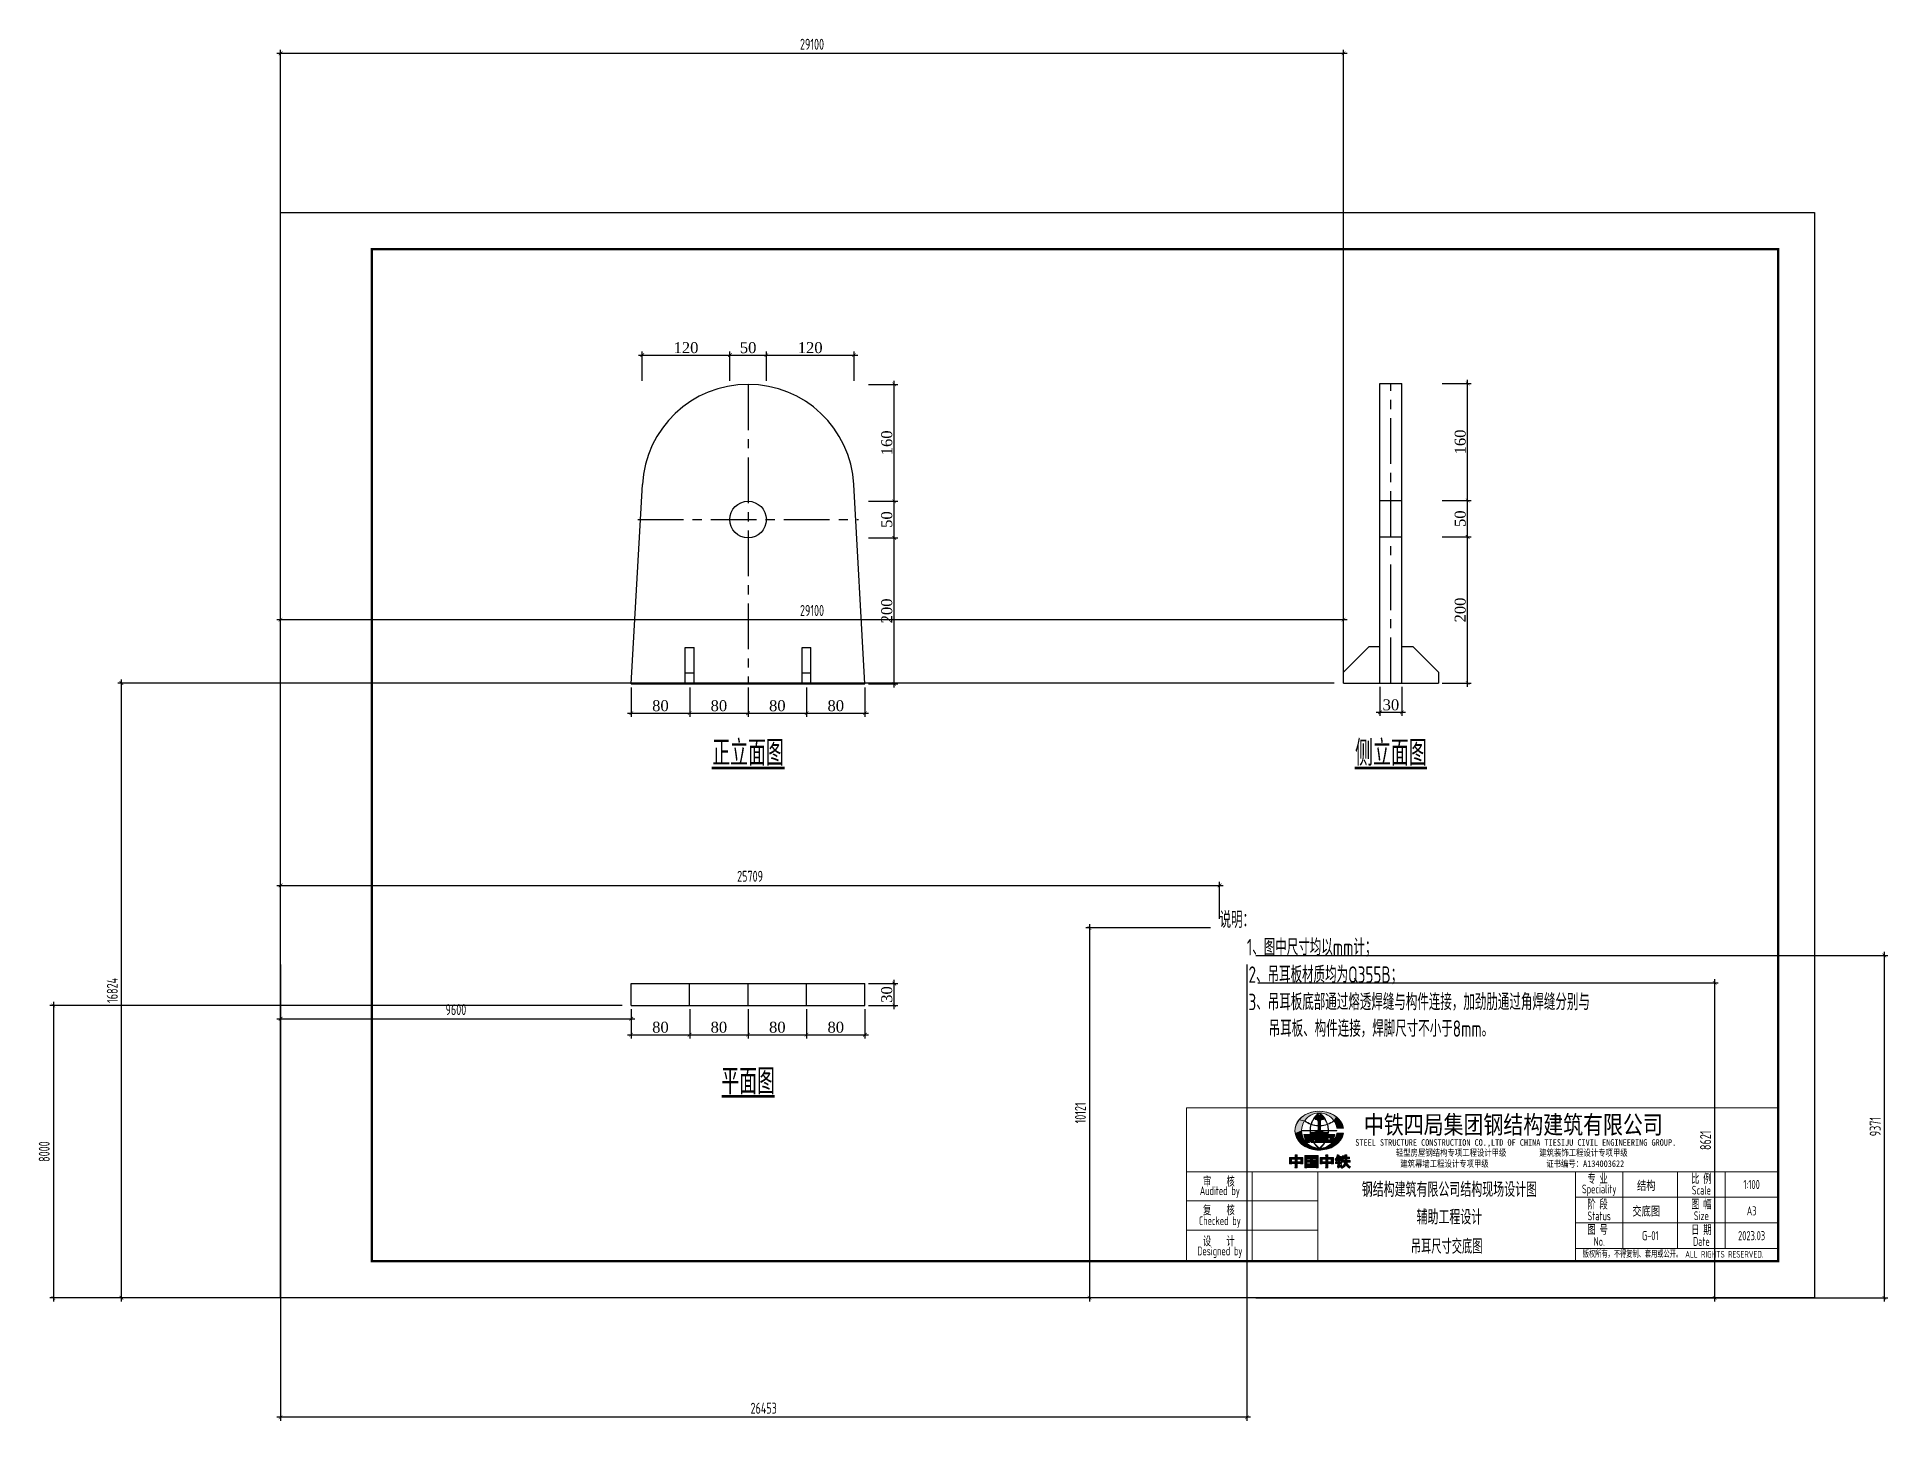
# Model space of a CAD drawing. Extents: x -109840 to 130597, y -3373 to 200909.
# Drawn here: x 79919 to 130597, y -3373 to 34507 of the extents above.
import ezdxf
from ezdxf.enums import TextEntityAlignment as Align

# ---------------------------------------------------------------- set-up
doc = ezdxf.new("R2010")
doc.units = 0
doc.header["$LTSCALE"] = 1000
doc.linetypes.add('CENTER', pattern=[2, 1.25, -0.25, 0.25, -0.25])
doc.layers.get('0').update_dxf_attribs({"linetype": 'CONTINUOUS'})
doc.layers.get('Defpoints').update_dxf_attribs({"linetype": 'CONTINUOUS'})
for name, color, linetype in [('11', 3, 'CONTINUOUS'), ('M_Dim', 3, 'CONTINUOUS'), ('XI', 7, 'CONTINUOUS')]:
    doc.layers.add(name, color=color, linetype=linetype)
for name, color, linetype, lineweight in [('1粗实线', 1, 'CONTINUOUS', 30), ('6文本', 7, 'CONTINUOUS', 15), ('DIM', 3, 'CONTINUOUS', 0), ('HFZT', 5, 'CONTINUOUS', 15)]:
    doc.layers.add(name, color=color, linetype=linetype, lineweight=lineweight)
doc.styles.add('dd', font='times.ttf')
doc.styles.add('TSSD_Dimension', font='tssdeng.shx', dxfattribs={"width": 0.7, "bigfont": 'hztxt.shx'})
doc.styles.add('TSSD_NORM', font='tssdeng.shx', dxfattribs={"width": 0.7, "bigfont": 'hztxt.shx'})
doc.styles.add('图框-仿宋', font='tssdeng.shx', dxfattribs={"bigfont": 'hztxt.shx'})
doc.styles.add('图框-黑体', font='simhei.ttf', dxfattribs={"width": 0.9})
doc.styles.add('桥梁', font='tssdeng.shx', dxfattribs={"width": 0.75, "bigfont": 'hztxt.shx'})
doc.dimstyles.get("Standard").update_dxf_attribs({"dimtxt": 0.18, "dimasz": 0.18, "dimexe": 0.18, "dimexo": 0.0625, "dimgap": 0.09, "dimtad": 0, "dimtih": 1, "dimtoh": 1, "dimdec": 4, "dimzin": 0, "dimdsep": 46, "dimtxsty": 'Standard', "dimcen": 0.09, "dimadec": 0, "dimazin": 0, "dimtfac": 1, "dimtdec": 4, "dimtofl": 0, "dimtmove": 0, "dimatfit": 3, "dimfxl": 1, "dimtolj": 1, "dimtzin": 0, "dimarcsym": 0})
doc.dimstyles.new('TSSD_100_100', dxfattribs={"dimtxt": 300, "dimasz": 100, "dimexe": 100, "dimexo": 250, "dimgap": 100, "dimtad": 1, "dimdec": 0, "dimzin": 0, "dimdsep": 46, "dimtxsty": 'TSSD_Dimension', "dimblk": 'ARCHTICK', "dimblk1": 'ARCHTICK', "dimblk2": 'ARCHTICK', "dimcen": 0, "dimdle": 100, "dimclrt": 7, "dimadec": 0, "dimazin": 0, "dimtfac": 1, "dimtdec": 0, "dimtix": 1, "dimtmove": 2, "dimatfit": 3, "dimfxl": 1, "dimtolj": 1, "dimtzin": 0, "dimarcsym": 0})

msp = doc.modelspace()

# ---------------------------------------------------------------- texts
at = {"layer": '6文本', "style": 'TSSD_NORM', "width": 0.7}
for s, height, p in [('正立面图', 700, (98406.15084, 14559.62983)), ('侧立面图', 700, (116006.68392, 14559.62983)), ('说明：', 450, (112296.77228, 10120.90916)), ('1、图中尺寸均以mm计；', 450, (113041.09532, 9370.90916)), ('2、吊耳板材质均为Q355B；', 450, (113089.55686, 8620.90916)), ('3、吊耳板底部通过熔透焊缝与构件连接，加劲肋通过角焊缝分别与', 450, (113089.55686, 7870.90916)), ('吊耳板、构件连接，焊脚尺寸不小于8mm。', 450, (113640.9889, 7142.02307)), ('平面图', 700, (98652.73009, 5571.03056))]:
    msp.add_text(s, height=height, dxfattribs=at).set_placement(p)

# ---------------------------------------------------------------- blocks, each defined once
blk = doc.blocks.new('_ArchTick')
at = {"color": 0, "linetype": 'ByBlock', "const_width": 0.15}
blk.add_lwpolyline([(-0.5, -0.5), (0.5, 0.5)], dxfattribs=at)
blk = doc.blocks.new('*D0')
at = {"color": 0, "lineweight": -2, "transparency": 16777216}
for p, q in [((96188, 16700), (96188, 15900)), ((97788, 16700), (97788, 15900)), ((96088, 16000), (97888, 16000))]:
    blk.add_line(p, q, dxfattribs=at)
at = {"layer": 'Defpoints', "color": 0, "transparency": 16777216}
for p in [(96188, 16800), (97788, 16800), (97788, 16000)]:
    blk.add_point(p, dxfattribs=at)
at = {"color": 0, "lineweight": -2, "transparency": 16777216, "xscale": 100, "yscale": 100, "zscale": 100, "rotation": 180}
blk.add_blockref('_ArchTick', (96188, 16000), dxfattribs=at)
at = {"color": 0, "lineweight": -2, "transparency": 16777216, "xscale": 100, "yscale": 100, "zscale": 100}
blk.add_blockref('_ArchTick', (97788, 16000), dxfattribs=at)
at = {"color": 0, "transparency": 16777216, "insert": (96988, 16203), "char_height": 300, "attachment_point": 5, "style": 'dd'}
blk.add_mtext('\\A1;80', dxfattribs=at)
blk = doc.blocks.new('*D1')
at = {"color": 0, "lineweight": -2, "transparency": 16777216}
for p, q in [((97788, 16700), (97788, 15900)), ((99388, 16700), (99388, 15900)), ((97688, 16000), (99488, 16000))]:
    blk.add_line(p, q, dxfattribs=at)
at = {"layer": 'Defpoints', "color": 0, "transparency": 16777216}
for p in [(97788, 16800), (99388, 16800), (99388, 16000)]:
    blk.add_point(p, dxfattribs=at)
at = {"color": 0, "lineweight": -2, "transparency": 16777216, "xscale": 100, "yscale": 100, "zscale": 100, "rotation": 180}
blk.add_blockref('_ArchTick', (97788, 16000), dxfattribs=at)
at = {"color": 0, "lineweight": -2, "transparency": 16777216, "xscale": 100, "yscale": 100, "zscale": 100}
blk.add_blockref('_ArchTick', (99388, 16000), dxfattribs=at)
at = {"color": 0, "transparency": 16777216, "insert": (98588, 16203), "char_height": 300, "attachment_point": 5, "style": 'dd'}
blk.add_mtext('\\A1;80', dxfattribs=at)
blk = doc.blocks.new('*D2')
at = {"color": 0, "lineweight": -2, "transparency": 16777216}
for p, q in [((99388, 16700), (99388, 15900)), ((100988, 16700), (100988, 15900)), ((99288, 16000), (101088, 16000))]:
    blk.add_line(p, q, dxfattribs=at)
at = {"layer": 'Defpoints', "color": 0, "transparency": 16777216}
for p in [(99388, 16800), (100988, 16800), (100988, 16000)]:
    blk.add_point(p, dxfattribs=at)
at = {"color": 0, "lineweight": -2, "transparency": 16777216, "xscale": 100, "yscale": 100, "zscale": 100, "rotation": 180}
blk.add_blockref('_ArchTick', (99388, 16000), dxfattribs=at)
at = {"color": 0, "lineweight": -2, "transparency": 16777216, "xscale": 100, "yscale": 100, "zscale": 100}
blk.add_blockref('_ArchTick', (100988, 16000), dxfattribs=at)
at = {"color": 0, "transparency": 16777216, "insert": (100188, 16203), "char_height": 300, "attachment_point": 5, "style": 'dd'}
blk.add_mtext('\\A1;80', dxfattribs=at)
blk = doc.blocks.new('*D3')
at = {"color": 0, "lineweight": -2, "transparency": 16777216}
for p, q in [((100988, 16700), (100988, 15900)), ((102588, 16700), (102588, 15900)), ((100888, 16000), (102688, 16000))]:
    blk.add_line(p, q, dxfattribs=at)
at = {"layer": 'Defpoints', "color": 0, "transparency": 16777216}
for p in [(100988, 16800), (102588, 16800), (102588, 16000)]:
    blk.add_point(p, dxfattribs=at)
at = {"color": 0, "lineweight": -2, "transparency": 16777216, "xscale": 100, "yscale": 100, "zscale": 100, "rotation": 180}
blk.add_blockref('_ArchTick', (100988, 16000), dxfattribs=at)
at = {"color": 0, "lineweight": -2, "transparency": 16777216, "xscale": 100, "yscale": 100, "zscale": 100}
blk.add_blockref('_ArchTick', (102588, 16000), dxfattribs=at)
at = {"color": 0, "transparency": 16777216, "insert": (101788, 16203), "char_height": 300, "attachment_point": 5, "style": 'dd'}
blk.add_mtext('\\A1;80', dxfattribs=at)
blk = doc.blocks.new('*D4')
at = {"color": 0, "lineweight": -2, "transparency": 16777216}
for p, q in [((102688, 20800), (103488, 20800)), ((103388, 16700), (103388, 20900)), ((102688, 16800), (103488, 16800))]:
    blk.add_line(p, q, dxfattribs=at)
at = {"layer": 'Defpoints', "color": 0, "transparency": 16777216}
for p in [(102588, 20800), (103388, 20800), (102588, 16800)]:
    blk.add_point(p, dxfattribs=at)
at = {"color": 0, "lineweight": -2, "transparency": 16777216, "xscale": 100, "yscale": 100, "zscale": 100}
for p, rotation in [((103388, 20800), 90), ((103388, 16800), 270)]:
    blk.add_blockref('_ArchTick', p, dxfattribs=dict(at, rotation=rotation))
at = {"color": 0, "transparency": 16777216, "insert": (103185, 18800), "char_height": 300, "attachment_point": 5, "rotation": 90, "style": 'dd'}
blk.add_mtext('\\A1;200', dxfattribs=at)
blk = doc.blocks.new('*D5')
at = {"color": 0, "lineweight": -2, "transparency": 16777216}
for p, q in [((102688, 21800), (103488, 21800)), ((103388, 20700), (103388, 21900)), ((102688, 20800), (103488, 20800))]:
    blk.add_line(p, q, dxfattribs=at)
at = {"layer": 'Defpoints', "color": 0, "transparency": 16777216}
for p in [(102588, 21800), (103388, 21800), (102588, 20800)]:
    blk.add_point(p, dxfattribs=at)
at = {"color": 0, "lineweight": -2, "transparency": 16777216, "xscale": 100, "yscale": 100, "zscale": 100}
for p, rotation in [((103388, 21800), 90), ((103388, 20800), 270)]:
    blk.add_blockref('_ArchTick', p, dxfattribs=dict(at, rotation=rotation))
at = {"color": 0, "transparency": 16777216, "insert": (103185, 21300), "char_height": 300, "attachment_point": 5, "rotation": 90, "style": 'dd'}
blk.add_mtext('\\A1;50', dxfattribs=at)
blk = doc.blocks.new('*D6')
at = {"color": 0, "lineweight": -2, "transparency": 16777216}
for p, q in [((102688, 25000), (103488, 25000)), ((103388, 21700), (103388, 25100)), ((102688, 21800), (103488, 21800))]:
    blk.add_line(p, q, dxfattribs=at)
at = {"layer": 'Defpoints', "color": 0, "transparency": 16777216}
for p in [(102588, 25000), (103388, 25000), (102588, 21800)]:
    blk.add_point(p, dxfattribs=at)
at = {"color": 0, "lineweight": -2, "transparency": 16777216, "xscale": 100, "yscale": 100, "zscale": 100}
for p, rotation in [((103388, 25000), 90), ((103388, 21800), 270)]:
    blk.add_blockref('_ArchTick', p, dxfattribs=dict(at, rotation=rotation))
at = {"color": 0, "transparency": 16777216, "insert": (103185, 23400), "char_height": 300, "attachment_point": 5, "rotation": 90, "style": 'dd'}
blk.add_mtext('\\A1;160', dxfattribs=at)
blk = doc.blocks.new('*D7')
at = {"color": 0, "lineweight": -2, "transparency": 16777216}
for p, q in [((96488, 25100), (96488, 25900)), ((98888, 25100), (98888, 25900)), ((96388, 25800), (98988, 25800))]:
    blk.add_line(p, q, dxfattribs=at)
at = {"layer": 'Defpoints', "color": 0, "transparency": 16777216}
for p in [(98888, 25800), (96488, 25000), (98888, 25000)]:
    blk.add_point(p, dxfattribs=at)
at = {"color": 0, "lineweight": -2, "transparency": 16777216, "xscale": 100, "yscale": 100, "zscale": 100, "rotation": 180}
blk.add_blockref('_ArchTick', (96488, 25800), dxfattribs=at)
at = {"color": 0, "lineweight": -2, "transparency": 16777216, "xscale": 100, "yscale": 100, "zscale": 100}
blk.add_blockref('_ArchTick', (98888, 25800), dxfattribs=at)
at = {"color": 0, "transparency": 16777216, "insert": (97688, 26003), "char_height": 300, "attachment_point": 5, "style": 'dd'}
blk.add_mtext('\\A1;120', dxfattribs=at)
blk = doc.blocks.new('*D8')
at = {"color": 0, "lineweight": -2, "transparency": 16777216}
for p, q in [((98888, 25100), (98888, 25900)), ((99888, 25100), (99888, 25900)), ((98788, 25800), (99988, 25800))]:
    blk.add_line(p, q, dxfattribs=at)
at = {"layer": 'Defpoints', "color": 0, "transparency": 16777216}
for p in [(99888, 25800), (98888, 25000), (99888, 25000)]:
    blk.add_point(p, dxfattribs=at)
at = {"color": 0, "lineweight": -2, "transparency": 16777216, "xscale": 100, "yscale": 100, "zscale": 100, "rotation": 180}
blk.add_blockref('_ArchTick', (98888, 25800), dxfattribs=at)
at = {"color": 0, "lineweight": -2, "transparency": 16777216, "xscale": 100, "yscale": 100, "zscale": 100}
blk.add_blockref('_ArchTick', (99888, 25800), dxfattribs=at)
at = {"color": 0, "transparency": 16777216, "insert": (99388, 26003), "char_height": 300, "attachment_point": 5, "style": 'dd'}
blk.add_mtext('\\A1;50', dxfattribs=at)
blk = doc.blocks.new('*D9')
at = {"color": 0, "lineweight": -2, "transparency": 16777216}
for p, q in [((99888, 25100), (99888, 25900)), ((102288, 25100), (102288, 25900)), ((99788, 25800), (102388, 25800))]:
    blk.add_line(p, q, dxfattribs=at)
at = {"layer": 'Defpoints', "color": 0, "transparency": 16777216}
for p in [(102288, 25800), (99888, 25000), (102288, 25000)]:
    blk.add_point(p, dxfattribs=at)
at = {"color": 0, "lineweight": -2, "transparency": 16777216, "xscale": 100, "yscale": 100, "zscale": 100, "rotation": 180}
blk.add_blockref('_ArchTick', (99888, 25800), dxfattribs=at)
at = {"color": 0, "lineweight": -2, "transparency": 16777216, "xscale": 100, "yscale": 100, "zscale": 100}
blk.add_blockref('_ArchTick', (102288, 25800), dxfattribs=at)
at = {"color": 0, "transparency": 16777216, "insert": (101088, 26003), "char_height": 300, "attachment_point": 5, "style": 'dd'}
blk.add_mtext('\\A1;120', dxfattribs=at)
blk = doc.blocks.new('*D11')
at = {"color": 0, "lineweight": -2, "transparency": 16777216}
for p, q in [((116688, 16724), (116688, 15924)), ((117288, 16724), (117288, 15924)), ((116588, 16024), (117388, 16024))]:
    blk.add_line(p, q, dxfattribs=at)
at = {"layer": 'Defpoints', "color": 0, "transparency": 16777216}
for p in [(116688, 16824), (117288, 16824), (117288, 16024)]:
    blk.add_point(p, dxfattribs=at)
at = {"color": 0, "lineweight": -2, "transparency": 16777216, "xscale": 100, "yscale": 100, "zscale": 100, "rotation": 180}
blk.add_blockref('_ArchTick', (116688, 16024), dxfattribs=at)
at = {"color": 0, "lineweight": -2, "transparency": 16777216, "xscale": 100, "yscale": 100, "zscale": 100}
blk.add_blockref('_ArchTick', (117288, 16024), dxfattribs=at)
at = {"color": 0, "transparency": 16777216, "insert": (116988, 16227), "char_height": 300, "attachment_point": 5, "style": 'dd'}
blk.add_mtext('\\A1;30', dxfattribs=at)
blk = doc.blocks.new('*D12')
at = {"color": 0, "lineweight": -2, "transparency": 16777216}
for p, q in [((118388, 20824), (119188, 20824)), ((119088, 16724), (119088, 20924)), ((118388, 16824), (119188, 16824))]:
    blk.add_line(p, q, dxfattribs=at)
at = {"layer": 'Defpoints', "color": 0, "transparency": 16777216}
for p in [(118288, 20824), (119088, 20824), (118288, 16824)]:
    blk.add_point(p, dxfattribs=at)
at = {"color": 0, "lineweight": -2, "transparency": 16777216, "xscale": 100, "yscale": 100, "zscale": 100}
for p, rotation in [((119088, 20824), 90), ((119088, 16824), 270)]:
    blk.add_blockref('_ArchTick', p, dxfattribs=dict(at, rotation=rotation))
at = {"color": 0, "transparency": 16777216, "insert": (118886, 18824), "char_height": 300, "attachment_point": 5, "rotation": 90, "style": 'dd'}
blk.add_mtext('\\A1;200', dxfattribs=at)
blk = doc.blocks.new('*D13')
at = {"color": 0, "lineweight": -2, "transparency": 16777216}
for p, q in [((118388, 21824), (119188, 21824)), ((119088, 20724), (119088, 21924)), ((118388, 20824), (119188, 20824))]:
    blk.add_line(p, q, dxfattribs=at)
at = {"layer": 'Defpoints', "color": 0, "transparency": 16777216}
for p in [(118288, 21824), (119088, 21824), (118288, 20824)]:
    blk.add_point(p, dxfattribs=at)
at = {"color": 0, "lineweight": -2, "transparency": 16777216, "xscale": 100, "yscale": 100, "zscale": 100}
for p, rotation in [((119088, 21824), 90), ((119088, 20824), 270)]:
    blk.add_blockref('_ArchTick', p, dxfattribs=dict(at, rotation=rotation))
at = {"color": 0, "transparency": 16777216, "insert": (118886, 21324), "char_height": 300, "attachment_point": 5, "rotation": 90, "style": 'dd'}
blk.add_mtext('\\A1;50', dxfattribs=at)
blk = doc.blocks.new('*D14')
at = {"color": 0, "lineweight": -2, "transparency": 16777216}
for p, q in [((118388, 25024), (119188, 25024)), ((119088, 21724), (119088, 25124)), ((118388, 21824), (119188, 21824))]:
    blk.add_line(p, q, dxfattribs=at)
at = {"layer": 'Defpoints', "color": 0, "transparency": 16777216}
for p in [(118288, 25024), (119088, 25024), (118288, 21824)]:
    blk.add_point(p, dxfattribs=at)
at = {"color": 0, "lineweight": -2, "transparency": 16777216, "xscale": 100, "yscale": 100, "zscale": 100}
for p, rotation in [((119088, 25024), 90), ((119088, 21824), 270)]:
    blk.add_blockref('_ArchTick', p, dxfattribs=dict(at, rotation=rotation))
at = {"color": 0, "transparency": 16777216, "insert": (118886, 23424), "char_height": 300, "attachment_point": 5, "rotation": 90, "style": 'dd'}
blk.add_mtext('\\A1;160', dxfattribs=at)
blk = doc.blocks.new('*D15')
at = {"color": 0, "lineweight": -2, "transparency": 16777216}
for p, q in [((96188, 7900), (96188, 7100)), ((97788, 7900), (97788, 7100)), ((96088, 7200), (97888, 7200))]:
    blk.add_line(p, q, dxfattribs=at)
at = {"layer": 'Defpoints', "color": 0, "transparency": 16777216}
for p in [(96188, 8000), (97788, 8000), (97788, 7200)]:
    blk.add_point(p, dxfattribs=at)
at = {"color": 0, "lineweight": -2, "transparency": 16777216, "xscale": 100, "yscale": 100, "zscale": 100, "rotation": 180}
blk.add_blockref('_ArchTick', (96188, 7200), dxfattribs=at)
at = {"color": 0, "lineweight": -2, "transparency": 16777216, "xscale": 100, "yscale": 100, "zscale": 100}
blk.add_blockref('_ArchTick', (97788, 7200), dxfattribs=at)
at = {"color": 0, "transparency": 16777216, "insert": (96988, 7403), "char_height": 300, "attachment_point": 5, "style": 'dd'}
blk.add_mtext('\\A1;80', dxfattribs=at)
blk = doc.blocks.new('*D16')
at = {"color": 0, "lineweight": -2, "transparency": 16777216}
for p, q in [((97788, 7900), (97788, 7100)), ((99388, 7900), (99388, 7100)), ((97688, 7200), (99488, 7200))]:
    blk.add_line(p, q, dxfattribs=at)
at = {"layer": 'Defpoints', "color": 0, "transparency": 16777216}
for p in [(97788, 8000), (99388, 8000), (99388, 7200)]:
    blk.add_point(p, dxfattribs=at)
at = {"color": 0, "lineweight": -2, "transparency": 16777216, "xscale": 100, "yscale": 100, "zscale": 100, "rotation": 180}
blk.add_blockref('_ArchTick', (97788, 7200), dxfattribs=at)
at = {"color": 0, "lineweight": -2, "transparency": 16777216, "xscale": 100, "yscale": 100, "zscale": 100}
blk.add_blockref('_ArchTick', (99388, 7200), dxfattribs=at)
at = {"color": 0, "transparency": 16777216, "insert": (98588, 7403), "char_height": 300, "attachment_point": 5, "style": 'dd'}
blk.add_mtext('\\A1;80', dxfattribs=at)
blk = doc.blocks.new('*D17')
at = {"color": 0, "lineweight": -2, "transparency": 16777216}
for p, q in [((99388, 7900), (99388, 7100)), ((100988, 7900), (100988, 7100)), ((99288, 7200), (101088, 7200))]:
    blk.add_line(p, q, dxfattribs=at)
at = {"layer": 'Defpoints', "color": 0, "transparency": 16777216}
for p in [(99388, 8000), (100988, 8000), (100988, 7200)]:
    blk.add_point(p, dxfattribs=at)
at = {"color": 0, "lineweight": -2, "transparency": 16777216, "xscale": 100, "yscale": 100, "zscale": 100, "rotation": 180}
blk.add_blockref('_ArchTick', (99388, 7200), dxfattribs=at)
at = {"color": 0, "lineweight": -2, "transparency": 16777216, "xscale": 100, "yscale": 100, "zscale": 100}
blk.add_blockref('_ArchTick', (100988, 7200), dxfattribs=at)
at = {"color": 0, "transparency": 16777216, "insert": (100188, 7403), "char_height": 300, "attachment_point": 5, "style": 'dd'}
blk.add_mtext('\\A1;80', dxfattribs=at)
blk = doc.blocks.new('*D18')
at = {"color": 0, "lineweight": -2, "transparency": 16777216}
for p, q in [((100988, 7900), (100988, 7100)), ((102588, 7900), (102588, 7100)), ((100888, 7200), (102688, 7200))]:
    blk.add_line(p, q, dxfattribs=at)
at = {"layer": 'Defpoints', "color": 0, "transparency": 16777216}
for p in [(100988, 8000), (102588, 8000), (102588, 7200)]:
    blk.add_point(p, dxfattribs=at)
at = {"color": 0, "lineweight": -2, "transparency": 16777216, "xscale": 100, "yscale": 100, "zscale": 100, "rotation": 180}
blk.add_blockref('_ArchTick', (100988, 7200), dxfattribs=at)
at = {"color": 0, "lineweight": -2, "transparency": 16777216, "xscale": 100, "yscale": 100, "zscale": 100}
blk.add_blockref('_ArchTick', (102588, 7200), dxfattribs=at)
at = {"color": 0, "transparency": 16777216, "insert": (101788, 7403), "char_height": 300, "attachment_point": 5, "style": 'dd'}
blk.add_mtext('\\A1;80', dxfattribs=at)
blk = doc.blocks.new('*D19')
at = {"color": 0, "lineweight": -2, "transparency": 16777216}
for p, q in [((103388, 7900), (103388, 8700)), ((102688, 8600), (103488, 8600)), ((102688, 8000), (103488, 8000))]:
    blk.add_line(p, q, dxfattribs=at)
at = {"layer": 'Defpoints', "color": 0, "transparency": 16777216}
for p in [(102588, 8600), (103388, 8600), (102588, 8000)]:
    blk.add_point(p, dxfattribs=at)
at = {"color": 0, "lineweight": -2, "transparency": 16777216, "xscale": 100, "yscale": 100, "zscale": 100}
for p, rotation in [((103388, 8600), 90), ((103388, 8000), 270)]:
    blk.add_blockref('_ArchTick', p, dxfattribs=dict(at, rotation=rotation))
at = {"color": 0, "transparency": 16777216, "insert": (103185, 8300), "char_height": 300, "attachment_point": 5, "rotation": 90, "style": 'dd'}
blk.add_mtext('\\A1;30', dxfattribs=at)
blk = doc.blocks.new('z')
h = blk.add_hatch(color=256)
h.paths.add_polyline_path([(296786, 23772), (296666, 23772, -0.4142136), (296654, 23784), (296654, 23813), (296654, 23816), (296654, 23823), (296654, 23826), (296654, 23827), (296654, 23829), (296654, 23838), (296654, 23843), (296654, 23852), (296654, 23854), (296654, 23856), (296654, 23858), (296654, 23860), (296654, 23861), (296654, 23863), (296655, 23863), (296655, 23865), (296655, 23866), (296655, 23868), (296655, 23868), (296655, 23877), (296655, 23881), (296655, 23890), (296655, 23890), (296655, 23965), (296655, 24003), (296655, 24078), (296653, 24173, -0.4292788), (296665, 24185), (296751, 24183), (296854, 24183), (296906, 24183), (297011, 24183, 0.4142136), (297018, 24190), (297018, 24215), (297018, 24226), (297018, 24249), (297014, 24344, -0.4272554), (297026, 24356), (297149, 24356, -0.4225291), (297161, 24344), (297158, 24247), (297158, 24190, 0.4138307), (297166, 24183), (297262, 24183), (297310, 24183), (297407, 24183), (297521, 24186, -0.4341928), (297533, 24173), (297529, 24079), (297529, 24014), (297529, 23981), (297529, 23916), (297529, 23916), (297529, 23916), (297529, 23916), (297529, 23901), (297529, 23893), (297529, 23878), (297533, 23783, -0.427114), (297521, 23771), (297409, 23771), (297409, 23771), (297409, 23771), (297409, 23770), (297404, 23770), (297402, 23770), (297393, 23770), (297391, 23772), (297390, 23774), (297390, 23775), (297390, 23776), (297390, 23781), (297389, 23783), (297389, 23784), (297388, 23784), (297388, 23785), (297387, 23785), (297385, 23786), (297384, 23787), (297382, 23787), (297381, 23787), (297380, 23787), (297252, 23787), (297170, 23787, 0.4142136), (297158, 23775), (297158, 23692), (297158, 23660), (297158, 23596), (297161, 23501, -0.4238474), (297149, 23489), (297025, 23489, -0.4278623), (297013, 23502), (297018, 23598), (297018, 23663), (297018, 23696), (297018, 23775, 0.4142136), (297006, 23787), (297004, 23787), (297002, 23787), (296991, 23787), (296944, 23787), (296920, 23787), (296796, 23787), (296795, 23787), (296794, 23786), (296794, 23786), (296792, 23781), (296792, 23779), (296790, 23774), (296788, 23773)])
h.paths.add_polyline_path([(297165, 24070), (297260, 24070), (297293, 24070), (297384, 24070, -0.4142136), (297392, 24063), (297392, 23979), (297392, 23956), (297392, 23910, -0.4142136), (297384, 23903), (297252, 23903), (297165, 23903, -0.4142136), (297158, 23910), (297158, 23960), (297158, 23984), (297158, 24063, -0.4142136)], flags=16)
h.paths.add_polyline_path([(297018, 24063), (297018, 23978), (297018, 23955), (297018, 23910, -0.4142136), (297011, 23903), (296797, 23903, -0.4142136), (296790, 23910), (296790, 23973), (296790, 24001), (296790, 24063, -0.4142136), (296797, 24070), (297011, 24070, -0.4142136)], flags=16)
h = blk.add_hatch(color=256)
edge = h.paths.add_edge_path(flags=16)
edge.add_line((297797, 24001), (297797, 24015))
edge.add_line((297797, 24015), (297797, 24041))
edge.add_line((297797, 24041), (297797, 24106))
edge.add_line((297797, 24106), (297797, 24205))
edge.add_arc((297809, 24205), 12, 90, 180, ccw=False)
edge.add_line((297809, 24217), (298043, 24217))
edge.add_line((298043, 24217), (298153, 24217))
edge.add_line((298153, 24217), (298409, 24217))
edge.add_arc((298409, 24205), 12, 0, 90, ccw=False)
edge.add_line((298421, 24205), (298421, 23921))
edge.add_line((298421, 23921), (298421, 23885))
edge.add_line((298421, 23885), (298421, 23868))
edge.add_line((298421, 23868), (298421, 23832))
edge.add_line((298421, 23832), (298421, 23764))
edge.add_line((298421, 23764), (298421, 23730))
edge.add_line((298421, 23730), (298421, 23663))
edge.add_line((298421, 23663), (298421, 23663))
edge.add_line((298421, 23663), (298421, 23663))
edge.add_line((298421, 23663), (298421, 23663))
edge.add_line((298421, 23663), (298421, 23660))
edge.add_line((298421, 23660), (298421, 23659))
edge.add_line((298421, 23659), (298421, 23656))
edge.add_line((298421, 23656), (298421, 23656))
edge.add_line((298421, 23656), (298421, 23656))
edge.add_line((298421, 23656), (298421, 23656))
edge.add_line((298421, 23656), (298421, 23652))
edge.add_line((298421, 23652), (298421, 23649))
edge.add_line((298421, 23649), (298421, 23645))
edge.add_line((298421, 23645), (298422, 23644))
edge.add_line((298422, 23644), (298422, 23644))
edge.add_line((298422, 23644), (298421, 23643))
edge.add_line((298421, 23643), (298421, 23641))
edge.add_line((298421, 23641), (298421, 23640))
edge.add_line((298421, 23640), (298421, 23638))
edge.add_line((298421, 23638), (298421, 23638))
edge.add_line((298421, 23638), (298421, 23638))
edge.add_line((298421, 23638), (298421, 23637))
edge.add_line((298421, 23637), (298421, 23637))
edge.add_line((298421, 23637), (298421, 23637))
edge.add_line((298421, 23637), (298421, 23637))
edge.add_line((298421, 23637), (298421, 23631))
edge.add_line((298421, 23631), (298421, 23628))
edge.add_line((298421, 23628), (298421, 23623))
edge.add_line((298421, 23623), (298421, 23621))
edge.add_line((298421, 23621), (298421, 23620))
edge.add_line((298421, 23620), (298421, 23619))
edge.add_line((298421, 23619), (298420, 23618))
edge.add_line((298420, 23618), (298420, 23617))
edge.add_line((298420, 23617), (298420, 23617))
edge.add_line((298420, 23617), (298419, 23616))
edge.add_line((298419, 23616), (298419, 23616))
edge.add_line((298419, 23616), (298420, 23616))
edge.add_line((298420, 23616), (298419, 23616))
edge.add_line((298419, 23616), (298419, 23615))
edge.add_line((298419, 23615), (298418, 23615))
edge.add_line((298418, 23615), (298417, 23614))
edge.add_line((298417, 23614), (298416, 23614))
edge.add_line((298416, 23614), (298415, 23614))
edge.add_line((298415, 23614), (298415, 23613))
edge.add_line((298415, 23613), (298414, 23613))
edge.add_line((298414, 23613), (298414, 23614))
edge.add_line((298414, 23614), (298413, 23614))
edge.add_line((298413, 23614), (298412, 23614))
edge.add_line((298412, 23614), (298411, 23614))
edge.add_line((298411, 23614), (298410, 23615))
edge.add_line((298410, 23615), (298409, 23614))
edge.add_line((298409, 23614), (298408, 23614))
edge.add_line((298408, 23614), (298395, 23614))
edge.add_line((298395, 23614), (298389, 23614))
edge.add_line((298389, 23614), (298375, 23614))
edge.add_line((298375, 23614), (298375, 23614))
edge.add_line((298375, 23614), (298375, 23614))
edge.add_line((298375, 23614), (298375, 23614))
edge.add_line((298375, 23614), (298374, 23614))
edge.add_line((298374, 23614), (298374, 23614))
edge.add_line((298374, 23614), (298372, 23614))
edge.add_line((298372, 23614), (298372, 23614))
edge.add_line((298372, 23614), (298372, 23614))
edge.add_line((298372, 23614), (298372, 23614))
edge.add_line((298372, 23614), (298326, 23614))
edge.add_line((298326, 23614), (298303, 23614))
edge.add_line((298303, 23614), (298257, 23614))
edge.add_line((298257, 23614), (298257, 23614))
edge.add_line((298257, 23614), (298257, 23614))
edge.add_line((298257, 23614), (298257, 23614))
edge.add_line((298257, 23614), (298255, 23614))
edge.add_line((298255, 23614), (298255, 23614))
edge.add_line((298255, 23614), (298253, 23614))
edge.add_line((298253, 23614), (298253, 23614))
edge.add_line((298253, 23614), (298253, 23614))
edge.add_line((298253, 23614), (298253, 23614))
edge.add_line((298253, 23614), (298075, 23614))
edge.add_line((298075, 23614), (297986, 23614))
edge.add_line((297986, 23614), (297809, 23614))
edge.add_line((297809, 23614), (297807, 23613))
edge.add_line((297807, 23613), (297806, 23613))
edge.add_line((297806, 23613), (297804, 23613))
edge.add_line((297804, 23613), (297804, 23614))
edge.add_line((297804, 23614), (297803, 23614))
edge.add_line((297803, 23614), (297803, 23614))
edge.add_line((297803, 23614), (297801, 23614))
edge.add_line((297801, 23614), (297801, 23615))
edge.add_line((297801, 23615), (297800, 23616))
edge.add_line((297800, 23616), (297798, 23618))
edge.add_line((297798, 23618), (297798, 23619))
edge.add_line((297798, 23619), (297797, 23621))
edge.add_line((297797, 23621), (297797, 23623))
edge.add_line((297797, 23623), (297797, 23624))
edge.add_line((297797, 23624), (297797, 23625))
edge.add_line((297797, 23625), (297797, 23625))
edge.add_line((297797, 23625), (297797, 23625))
edge.add_line((297797, 23625), (297797, 23625))
edge.add_line((297797, 23625), (297797, 23628))
edge.add_line((297797, 23628), (297797, 23630))
edge.add_line((297797, 23630), (297797, 23633))
edge.add_line((297797, 23633), (297797, 23859))
edge.add_line((297797, 23859), (297797, 23905))
edge.add_line((297797, 23905), (297797, 23929))
edge.add_line((297797, 23929), (297797, 23975))
edge.add_line((297797, 23975), (297797, 23975))
edge.add_line((297797, 23975), (297797, 23975))
edge.add_line((297797, 23975), (297797, 23975))
edge.add_line((297797, 23975), (297797, 24001))
h.paths.add_polyline_path([(298543, 23497), (298544, 23497), (298545, 23497), (298547, 23498), (298547, 23499), (298548, 23500), (298548, 23500), (298548, 23500), (298549, 23500), (298549, 23502), (298549, 23503), (298549, 23505), (298549, 23505), (298548, 23505), (298548, 23505), (298548, 23507), (298548, 23509), (298548, 23511), (298548, 23512), (298548, 23512), (298548, 23512), (298548, 23515), (298548, 23516), (298548, 23519), (298547, 23520), (298547, 23520), (298547, 23520), (298547, 23523), (298547, 23524), (298547, 23526), (298547, 23526), (298548, 23526), (298548, 23526), (298548, 23530), (298548, 23532), (298548, 23536), (298548, 23536), (298547, 23536), (298547, 23536), (298547, 23538), (298547, 23539), (298547, 23542), (298547, 23542), (298547, 23542), (298547, 23542), (298547, 23551), (298547, 23556), (298547, 23566), (298547, 23566), (298547, 23566), (298547, 23566), (298547, 23572), (298547, 23575), (298547, 23581), (298547, 23581), (298547, 23581), (298546, 23581), (298546, 23586), (298546, 23589), (298546, 23594), (298546, 23595), (298546, 23595), (298546, 23595), (298546, 23598), (298546, 23599), (298546, 23601), (298546, 23602), (298546, 23602), (298545, 23603), (298545, 23603), (298545, 23604), (298545, 23604), (298546, 23604), (298546, 23604), (298546, 23604), (298546, 23623), (298546, 23633), (298546, 23652), (298546, 23652), (298546, 23652), (298545, 23652), (298545, 23863), (298545, 23969), (298545, 24180), (298546, 24180), (298546, 24180), (298546, 24180), (298546, 24192), (298546, 24197), (298546, 24209), (298546, 24209), (298546, 24209), (298546, 24209), (298546, 24219), (298546, 24225), (298546, 24236), (298546, 24236), (298546, 24236), (298546, 24236), (298546, 24237), (298546, 24238), (298546, 24239), (298547, 24239), (298547, 24239), (298547, 24239), (298547, 24247), (298547, 24251), (298547, 24259), (298547, 24259), (298547, 24259), (298547, 24259), (298547, 24265), (298547, 24268), (298547, 24274), (298547, 24274), (298547, 24274), (298547, 24274), (298547, 24281), (298547, 24285), (298547, 24292), (298547, 24292), (298548, 24292), (298548, 24292), (298548, 24295), (298548, 24296), (298548, 24298), (298548, 24298), (298548, 24298), (298548, 24298), (298548, 24300), (298548, 24301), (298548, 24303), (298548, 24303), (298548, 24303), (298548, 24303), (298548, 24305), (298548, 24306), (298548, 24307), (298548, 24308), (298548, 24308), (298548, 24308), (298548, 24309), (298548, 24310), (298548, 24311), (298549, 24313), (298549, 24313), (298548, 24315), (298547, 24316), (298547, 24317), (298546, 24318), (298545, 24318), (298545, 24318), (298544, 24319), (298544, 24319), (298543, 24319), (298543, 24319), (298541, 24319), (298540, 24319), (298538, 24319), (298538, 24319), (298538, 24319), (298538, 24319), (298535, 24319), (298533, 24319), (298530, 24319), (298530, 24319), (298530, 24319), (298530, 24318), (298528, 24318), (298527, 24318), (298525, 24318), (298525, 24318), (298525, 24318), (298525, 24318), (298519, 24318), (298516, 24318), (298510, 24318), (298510, 24318), (298510, 24318), (298510, 24318), (298505, 24318), (298502, 24318), (298497, 24318), (298497, 24318), (298497, 24318), (298497, 24317), (298491, 24317), (298488, 24317), (298482, 24317), (298482, 24317), (298482, 24317), (298482, 24317), (298475, 24317), (298472, 24317), (298464, 24317), (298464, 24317), (298464, 24317), (298464, 24317), (298458, 24317), (298454, 24317), (298448, 24317), (298448, 24317), (298448, 24317), (298448, 24316), (298181, 24316), (298048, 24316), (297781, 24316), (297781, 24317), (297781, 24317), (297781, 24317), (297773, 24317), (297769, 24317), (297762, 24317), (297762, 24317), (297762, 24317), (297762, 24317), (297753, 24317), (297749, 24317), (297740, 24317), (297740, 24317), (297740, 24317), (297740, 24317), (297735, 24317), (297732, 24317), (297726, 24317), (297726, 24318), (297726, 24318), (297726, 24318), (297721, 24318), (297719, 24318), (297713, 24318), (297713, 24318), (297713, 24318), (297713, 24318), (297710, 24318), (297708, 24318), (297704, 24318), (297704, 24318), (297704, 24318), (297704, 24318), (297700, 24318), (297699, 24318), (297695, 24318), (297695, 24319), (297695, 24319), (297695, 24319), (297690, 24319), (297688, 24319), (297683, 24319), (297681, 24319), (297680, 24319), (297678, 24319), (297677, 24319), (297677, 24319), (297676, 24318), (297675, 24318), (297674, 24317), (297674, 24316), (297674, 24315), (297673, 24315), (297673, 24313), (297673, 24309), (297673, 24306), (297673, 24301), (297673, 24301), (297673, 24301), (297673, 24301), (297673, 24300), (297673, 24300), (297673, 24299), (297673, 24296), (297673, 24294), (297673, 24290), (297673, 24290), (297673, 24290), (297674, 24290), (297674, 24282), (297674, 24278), (297674, 24271), (297674, 24271), (297674, 24271), (297674, 24271), (297674, 24265), (297674, 24263), (297674, 24258), (297674, 24258), (297674, 24258), (297674, 24258), (297674, 24251), (297674, 24248), (297674, 24241), (297674, 24241), (297674, 24241), (297675, 24241), (297675, 24239), (297675, 24239), (297675, 24237), (297675, 24237), (297675, 24237), (297675, 24237), (297675, 24235), (297675, 24234), (297675, 24232), (297675, 24232), (297675, 24232), (297675, 24232), (297675, 24220), (297675, 24214), (297675, 24203), (297675, 24203), (297675, 24203), (297675, 24203), (297675, 24196), (297675, 24192), (297675, 24186), (297675, 24186), (297675, 24186), (297675, 24186), (297675, 23951), (297675, 23834), (297675, 23600), (297675, 23600), (297675, 23600), (297675, 23600), (297675, 23598), (297675, 23598), (297675, 23596), (297675, 23596), (297675, 23596), (297675, 23596), (297675, 23592), (297675, 23590), (297675, 23586), (297674, 23586), (297674, 23586), (297674, 23586), (297674, 23580), (297674, 23577), (297674, 23572), (297674, 23572), (297674, 23572), (297674, 23572), (297674, 23566), (297674, 23564), (297674, 23559), (297674, 23559), (297674, 23559), (297674, 23559), (297674, 23552), (297674, 23549), (297674, 23543), (297673, 23543), (297673, 23543), (297673, 23543), (297673, 23532), (297673, 23526), (297673, 23515), (297673, 23515), (297673, 23515), (297673, 23515), (297673, 23515), (297673, 23514), (297673, 23514), (297673, 23513), (297673, 23512), (297673, 23511), (297673, 23511), (297673, 23511), (297673, 23511), (297673, 23510), (297673, 23509), (297673, 23508), (297673, 23507), (297673, 23506), (297674, 23505), (297675, 23504), (297675, 23504), (297676, 23504), (297676, 23504), (297677, 23504), (297677, 23503), (297680, 23503), (297681, 23503), (297684, 23503), (297684, 23503), (297684, 23503), (297684, 23504), (297685, 23504), (297686, 23504), (297687, 23504), (297687, 23503), (297687, 23503), (297687, 23503), (297698, 23503), (297703, 23503), (297714, 23503), (297714, 23503), (297714, 23503), (297714, 23504), (297740, 23504), (297754, 23504), (297780, 23504), (297780, 23503), (297780, 23503), (297780, 23503), (297784, 23503), (297785, 23503), (297788, 23503), (297791, 23504), (297792, 23504), (297795, 23505), (297796, 23506), (297796, 23507), (297797, 23507), (297798, 23509), (297798, 23509), (297797, 23511), (297797, 23512), (297797, 23512), (297798, 23513), (297799, 23514), (297800, 23515), (297801, 23516), (297802, 23516), (297802, 23516), (297803, 23516), (297807, 23516), (297808, 23516), (297811, 23516), (297811, 23516), (297811, 23516), (297811, 23516), (297815, 23516), (297817, 23516), (297820, 23516), (297820, 23516), (297820, 23516), (297820, 23516), (297824, 23516), (297825, 23516), (297829, 23516), (297829, 23516), (297829, 23516), (297829, 23516), (297831, 23516), (297832, 23516), (297834, 23516), (297834, 23516), (297834, 23516), (297834, 23516), (297834, 23516), (297835, 23516), (297835, 23516), (298047, 23516), (298154, 23516), (298367, 23516), (298367, 23516), (298367, 23516), (298367, 23516), (298370, 23516), (298372, 23516), (298375, 23516), (298377, 23516), (298378, 23516), (298380, 23516), (298380, 23516), (298380, 23516), (298381, 23516), (298387, 23516), (298391, 23516), (298398, 23516), (298398, 23516), (298398, 23516), (298399, 23516), (298400, 23517), (298401, 23516), (298401, 23516), (298405, 23516), (298407, 23516), (298411, 23516), (298411, 23516), (298411, 23516), (298411, 23516), (298413, 23516), (298414, 23516), (298416, 23516), (298417, 23516), (298418, 23516), (298419, 23515), (298420, 23514), (298420, 23514), (298420, 23514), (298420, 23513), (298420, 23512), (298421, 23511), (298421, 23508), (298421, 23507), (298421, 23504), (298420, 23503), (298420, 23502), (298421, 23502), (298421, 23501), (298421, 23500), (298422, 23499), (298423, 23498), (298423, 23498), (298424, 23497), (298424, 23498), (298425, 23497), (298425, 23497), (298428, 23497), (298429, 23497), (298432, 23497), (298432, 23497), (298432, 23497), (298432, 23497), (298474, 23497), (298496, 23497), (298538, 23497), (298538, 23497), (298538, 23497), (298538, 23497), (298539, 23497), (298540, 23497), (298542, 23497), (298542, 23497), (298542, 23497), (298542, 23496)])
h = blk.add_hatch(color=256)
edge = h.paths.add_edge_path()
edge.add_line((297825, 23667), (297825, 23667))
edge.add_line((297825, 23667), (297826, 23667))
edge.add_line((297826, 23667), (297826, 23668))
edge.add_line((297826, 23668), (297829, 23668))
edge.add_line((297829, 23668), (297830, 23668))
edge.add_line((297830, 23668), (297832, 23668))
edge.add_line((297832, 23668), (297833, 23668))
edge.add_line((297833, 23668), (297833, 23668))
edge.add_line((297833, 23668), (297833, 23668))
edge.add_line((297833, 23668), (297835, 23668))
edge.add_line((297835, 23668), (297836, 23668))
edge.add_line((297836, 23668), (297838, 23668))
edge.add_line((297838, 23668), (297838, 23668))
edge.add_line((297838, 23668), (297838, 23669))
edge.add_line((297838, 23669), (297838, 23669))
edge.add_line((297838, 23669), (297846, 23669))
edge.add_line((297846, 23669), (297850, 23669))
edge.add_line((297850, 23669), (297858, 23669))
edge.add_line((297858, 23669), (297858, 23669))
edge.add_line((297858, 23669), (297858, 23669))
edge.add_line((297858, 23669), (297858, 23669))
edge.add_line((297858, 23669), (297863, 23669))
edge.add_line((297863, 23669), (297866, 23669))
edge.add_line((297866, 23669), (297872, 23669))
edge.add_line((297872, 23669), (297872, 23669))
edge.add_line((297872, 23669), (297872, 23669))
edge.add_line((297872, 23669), (297872, 23669))
edge.add_line((297872, 23669), (297878, 23669))
edge.add_line((297878, 23669), (297881, 23669))
edge.add_line((297881, 23669), (297887, 23669))
edge.add_line((297887, 23669), (297887, 23669))
edge.add_line((297887, 23669), (297887, 23670))
edge.add_line((297887, 23670), (297887, 23670))
edge.add_line((297887, 23670), (298064, 23670))
edge.add_line((298064, 23670), (298152, 23670))
edge.add_line((298152, 23670), (298329, 23670))
edge.add_line((298329, 23670), (298329, 23670))
edge.add_line((298329, 23670), (298329, 23669))
edge.add_line((298329, 23669), (298329, 23669))
edge.add_line((298329, 23669), (298336, 23669))
edge.add_line((298336, 23669), (298340, 23669))
edge.add_line((298340, 23669), (298347, 23669))
edge.add_line((298347, 23669), (298347, 23669))
edge.add_line((298347, 23669), (298347, 23669))
edge.add_line((298347, 23669), (298347, 23669))
edge.add_line((298347, 23669), (298355, 23669))
edge.add_line((298355, 23669), (298358, 23669))
edge.add_line((298358, 23669), (298366, 23669))
edge.add_line((298366, 23669), (298366, 23669))
edge.add_line((298366, 23669), (298366, 23669))
edge.add_line((298366, 23669), (298366, 23669))
edge.add_line((298366, 23669), (298367, 23669))
edge.add_line((298367, 23669), (298368, 23669))
edge.add_line((298368, 23669), (298369, 23669))
edge.add_line((298369, 23669), (298370, 23668))
edge.add_line((298370, 23668), (298371, 23668))
edge.add_line((298371, 23668), (298372, 23668))
edge.add_line((298372, 23668), (298376, 23668))
edge.add_line((298376, 23668), (298378, 23668))
edge.add_line((298378, 23668), (298382, 23668))
edge.add_line((298382, 23668), (298382, 23668))
edge.add_line((298382, 23668), (298382, 23668))
edge.add_line((298382, 23668), (298382, 23668))
edge.add_line((298382, 23668), (298385, 23668))
edge.add_line((298385, 23668), (298387, 23668))
edge.add_line((298387, 23668), (298390, 23668))
edge.add_line((298390, 23668), (298391, 23668))
edge.add_line((298391, 23668), (298391, 23668))
edge.add_line((298391, 23668), (298392, 23668))
edge.add_line((298392, 23668), (298394, 23668))
edge.add_line((298394, 23668), (298395, 23668))
edge.add_line((298395, 23668), (298397, 23668))
edge.add_line((298397, 23668), (298399, 23668))
edge.add_line((298399, 23668), (298400, 23669))
edge.add_line((298400, 23669), (298402, 23670))
edge.add_line((298402, 23670), (298403, 23671))
edge.add_line((298403, 23671), (298404, 23672))
edge.add_line((298404, 23672), (298404, 23673))
edge.add_line((298404, 23673), (298404, 23673))
edge.add_line((298404, 23673), (298404, 23674))
edge.add_line((298404, 23674), (298405, 23674))
edge.add_line((298405, 23674), (298405, 23675))
edge.add_line((298405, 23675), (298405, 23676))
edge.add_line((298405, 23676), (298405, 23677))
edge.add_line((298405, 23677), (298404, 23679))
edge.add_line((298404, 23679), (298404, 23680))
edge.add_line((298404, 23680), (298404, 23681))
edge.add_line((298404, 23681), (298404, 23699))
edge.add_line((298404, 23699), (298404, 23707))
edge.add_line((298404, 23707), (298404, 23724))
edge.add_line((298404, 23724), (298404, 23724))
edge.add_line((298404, 23724), (298404, 23724))
edge.add_line((298404, 23724), (298405, 23724))
edge.add_line((298405, 23724), (298405, 23728))
edge.add_line((298405, 23728), (298405, 23730))
edge.add_line((298405, 23730), (298405, 23734))
edge.add_line((298405, 23734), (298404, 23734))
edge.add_line((298404, 23734), (298404, 23734))
edge.add_line((298404, 23734), (298404, 23734))
edge.add_line((298404, 23734), (298404, 23737))
edge.add_line((298404, 23737), (298404, 23738))
edge.add_line((298404, 23738), (298404, 23741))
edge.add_line((298404, 23741), (298405, 23741))
edge.add_line((298405, 23741), (298405, 23741))
edge.add_line((298405, 23741), (298404, 23741))
edge.add_line((298404, 23741), (298404, 23746))
edge.add_line((298404, 23746), (298404, 23749))
edge.add_line((298404, 23749), (298404, 23754))
edge.add_line((298404, 23754), (298404, 23754))
edge.add_line((298404, 23754), (298404, 23754))
edge.add_line((298404, 23754), (298405, 23754))
edge.add_line((298405, 23754), (298405, 23755))
edge.add_line((298405, 23755), (298405, 23756))
edge.add_line((298405, 23756), (298405, 23757))
edge.add_line((298405, 23757), (298405, 23758))
edge.add_line((298405, 23758), (298405, 23758))
edge.add_line((298405, 23758), (298405, 23759))
edge.add_line((298405, 23759), (298405, 23760))
edge.add_line((298405, 23760), (298404, 23760))
edge.add_line((298404, 23760), (298404, 23761))
edge.add_line((298404, 23761), (298403, 23762))
edge.add_line((298403, 23762), (298403, 23762))
edge.add_line((298403, 23762), (298402, 23763))
edge.add_line((298402, 23763), (298401, 23763))
edge.add_line((298401, 23763), (298401, 23763))
edge.add_line((298401, 23763), (298400, 23764))
edge.add_line((298400, 23764), (298399, 23764))
edge.add_line((298399, 23764), (298398, 23764))
edge.add_line((298398, 23764), (298397, 23764))
edge.add_line((298397, 23764), (298396, 23764))
edge.add_line((298396, 23764), (298396, 23764))
edge.add_line((298396, 23764), (298396, 23764))
edge.add_line((298396, 23764), (298394, 23764))
edge.add_line((298394, 23764), (298394, 23764))
edge.add_line((298394, 23764), (298392, 23764))
edge.add_line((298392, 23764), (298392, 23764))
edge.add_line((298392, 23764), (298392, 23764))
edge.add_line((298392, 23764), (298392, 23763))
edge.add_line((298392, 23763), (298391, 23763))
edge.add_line((298391, 23763), (298390, 23763))
edge.add_line((298390, 23763), (298388, 23763))
edge.add_line((298388, 23763), (298388, 23764))
edge.add_line((298388, 23764), (298388, 23764))
edge.add_line((298388, 23764), (298388, 23764))
edge.add_line((298388, 23764), (298383, 23764))
edge.add_line((298383, 23764), (298380, 23764))
edge.add_line((298380, 23764), (298375, 23764))
edge.add_line((298375, 23764), (298375, 23764))
edge.add_line((298375, 23764), (298375, 23764))
edge.add_line((298375, 23764), (298375, 23763))
edge.add_line((298375, 23763), (298367, 23763))
edge.add_line((298367, 23763), (298363, 23763))
edge.add_line((298363, 23763), (298355, 23763))
edge.add_line((298355, 23763), (298355, 23763))
edge.add_line((298355, 23763), (298355, 23763))
edge.add_line((298355, 23763), (298355, 23763))
edge.add_line((298355, 23763), (298350, 23763))
edge.add_line((298350, 23763), (298347, 23763))
edge.add_line((298347, 23763), (298343, 23763))
edge.add_line((298343, 23763), (298343, 23763))
edge.add_line((298343, 23763), (298343, 23763))
edge.add_line((298343, 23763), (298343, 23763))
edge.add_line((298343, 23763), (298340, 23763))
edge.add_line((298340, 23763), (298339, 23763))
edge.add_line((298339, 23763), (298337, 23763))
edge.add_line((298337, 23763), (298336, 23763))
edge.add_line((298336, 23763), (298335, 23764))
edge.add_line((298335, 23764), (298333, 23764))
edge.add_line((298333, 23764), (298333, 23765))
edge.add_line((298333, 23765), (298333, 23765))
edge.add_line((298333, 23765), (298333, 23765))
edge.add_line((298333, 23765), (298332, 23766))
edge.add_line((298332, 23766), (298332, 23766))
edge.add_line((298332, 23766), (298332, 23767))
edge.add_line((298332, 23767), (298333, 23769))
edge.add_line((298333, 23769), (298334, 23769))
edge.add_line((298334, 23769), (298335, 23770))
edge.add_line((298335, 23770), (298336, 23771))
edge.add_line((298336, 23771), (298336, 23771))
edge.add_line((298336, 23771), (298337, 23772))
edge.add_line((298337, 23772), (298339, 23773))
edge.add_line((298339, 23773), (298340, 23774))
edge.add_line((298340, 23774), (298341, 23776))
edge.add_line((298341, 23776), (298342, 23776))
edge.add_line((298342, 23776), (298342, 23776))
edge.add_line((298342, 23776), (298343, 23777))
edge.add_line((298343, 23777), (298345, 23778))
edge.add_line((298345, 23778), (298345, 23779))
edge.add_line((298345, 23779), (298347, 23780))
edge.add_line((298347, 23780), (298348, 23782))
edge.add_line((298348, 23782), (298349, 23783))
edge.add_line((298349, 23783), (298350, 23784))
edge.add_line((298350, 23784), (298353, 23786))
edge.add_line((298353, 23786), (298354, 23788))
edge.add_line((298354, 23788), (298356, 23790))
edge.add_line((298356, 23790), (298358, 23791))
edge.add_line((298358, 23791), (298359, 23792))
edge.add_line((298359, 23792), (298360, 23793))
edge.add_line((298360, 23793), (298360, 23794))
edge.add_line((298360, 23794), (298360, 23794))
edge.add_line((298360, 23794), (298361, 23794))
edge.add_line((298361, 23794), (298362, 23795))
edge.add_line((298362, 23795), (298363, 23796))
edge.add_line((298363, 23796), (298364, 23797))
edge.add_line((298364, 23797), (298364, 23797))
edge.add_line((298364, 23797), (298364, 23797))
edge.add_line((298364, 23797), (298365, 23798))
edge.add_line((298365, 23798), (298366, 23799))
edge.add_line((298366, 23799), (298367, 23800))
edge.add_line((298367, 23800), (298368, 23801))
edge.add_line((298368, 23801), (298368, 23801))
edge.add_line((298368, 23801), (298369, 23801))
edge.add_line((298369, 23801), (298369, 23801))
edge.add_line((298369, 23801), (298369, 23801))
edge.add_line((298369, 23801), (298369, 23801))
edge.add_line((298369, 23801), (298369, 23802))
edge.add_line((298369, 23802), (298369, 23802))
edge.add_line((298369, 23802), (298369, 23802))
edge.add_line((298369, 23802), (298370, 23802))
edge.add_line((298370, 23802), (298370, 23802))
edge.add_line((298370, 23802), (298370, 23802))
edge.add_line((298370, 23802), (298370, 23802))
edge.add_line((298370, 23802), (298370, 23802))
edge.add_line((298370, 23802), (298370, 23802))
edge.add_line((298370, 23802), (298370, 23802))
edge.add_line((298370, 23802), (298370, 23802))
edge.add_line((298370, 23802), (298370, 23803))
edge.add_line((298370, 23803), (298370, 23803))
edge.add_line((298370, 23803), (298371, 23803))
edge.add_line((298371, 23803), (298372, 23804))
edge.add_line((298372, 23804), (298373, 23805))
edge.add_line((298373, 23805), (298373, 23805))
edge.add_line((298373, 23805), (298373, 23806))
edge.add_line((298373, 23806), (298374, 23806))
edge.add_line((298374, 23806), (298374, 23807))
edge.add_line((298374, 23807), (298374, 23808))
edge.add_line((298374, 23808), (298373, 23809))
edge.add_line((298373, 23809), (298372, 23810))
edge.add_line((298372, 23810), (298372, 23810))
edge.add_line((298372, 23810), (298371, 23811))
edge.add_line((298371, 23811), (298371, 23811))
edge.add_line((298371, 23811), (298371, 23811))
edge.add_line((298371, 23811), (298371, 23811))
edge.add_line((298371, 23811), (298370, 23812))
edge.add_line((298370, 23812), (298370, 23812))
edge.add_line((298370, 23812), (298369, 23813))
edge.add_line((298369, 23813), (298369, 23813))
edge.add_line((298369, 23813), (298368, 23813))
edge.add_line((298368, 23813), (298368, 23813))
edge.add_line((298368, 23813), (298367, 23815))
edge.add_line((298367, 23815), (298366, 23816))
edge.add_line((298366, 23816), (298364, 23817))
edge.add_line((298364, 23817), (298364, 23818))
edge.add_line((298364, 23818), (298363, 23819))
edge.add_line((298363, 23819), (298362, 23819))
edge.add_line((298362, 23819), (298360, 23821))
edge.add_line((298360, 23821), (298359, 23822))
edge.add_line((298359, 23822), (298357, 23824))
edge.add_line((298357, 23824), (298357, 23824))
edge.add_line((298357, 23824), (298357, 23824))
edge.add_line((298357, 23824), (298357, 23824))
edge.add_line((298357, 23824), (298355, 23826))
edge.add_line((298355, 23826), (298354, 23827))
edge.add_line((298354, 23827), (298351, 23829))
edge.add_line((298351, 23829), (298350, 23830))
edge.add_line((298350, 23830), (298350, 23831))
edge.add_line((298350, 23831), (298348, 23831))
edge.add_line((298348, 23831), (298347, 23833))
edge.add_line((298347, 23833), (298346, 23834))
edge.add_line((298346, 23834), (298344, 23836))
edge.add_line((298344, 23836), (298342, 23837))
edge.add_line((298342, 23837), (298341, 23838))
edge.add_line((298341, 23838), (298339, 23839))
edge.add_line((298339, 23839), (298338, 23841))
edge.add_line((298338, 23841), (298337, 23841))
edge.add_line((298337, 23841), (298336, 23843))
edge.add_line((298336, 23843), (298335, 23843))
edge.add_line((298335, 23843), (298335, 23843))
edge.add_line((298335, 23843), (298334, 23844))
edge.add_line((298334, 23844), (298332, 23845))
edge.add_line((298332, 23845), (298331, 23846))
edge.add_line((298331, 23846), (298329, 23848))
edge.add_line((298329, 23848), (298329, 23848))
edge.add_line((298329, 23848), (298328, 23848))
edge.add_line((298328, 23848), (298328, 23849))
edge.add_line((298328, 23849), (298327, 23849))
edge.add_line((298327, 23849), (298327, 23849))
edge.add_line((298327, 23849), (298327, 23849))
edge.add_line((298327, 23849), (298326, 23850))
edge.add_line((298326, 23850), (298325, 23851))
edge.add_line((298325, 23851), (298324, 23851))
edge.add_line((298324, 23851), (298324, 23851))
edge.add_line((298324, 23851), (298324, 23852))
edge.add_line((298324, 23852), (298324, 23852))
edge.add_line((298324, 23852), (298323, 23852))
edge.add_line((298323, 23852), (298323, 23852))
edge.add_line((298323, 23852), (298323, 23853))
edge.add_line((298323, 23853), (298321, 23855))
edge.add_line((298321, 23855), (298320, 23856))
edge.add_line((298320, 23856), (298318, 23857))
edge.add_line((298318, 23857), (298317, 23857))
edge.add_line((298317, 23857), (298317, 23858))
edge.add_line((298317, 23858), (298317, 23858))
edge.add_line((298317, 23858), (298317, 23858))
edge.add_line((298317, 23858), (298316, 23858))
edge.add_line((298316, 23858), (298316, 23858))
edge.add_line((298316, 23858), (298316, 23859))
edge.add_line((298316, 23859), (298316, 23859))
edge.add_line((298316, 23859), (298315, 23859))
edge.add_line((298315, 23859), (298315, 23859))
edge.add_line((298315, 23859), (298316, 23859))
edge.add_line((298316, 23859), (298316, 23860))
edge.add_line((298316, 23860), (298316, 23860))
edge.add_line((298316, 23860), (298315, 23860))
edge.add_line((298315, 23860), (298315, 23860))
edge.add_line((298315, 23860), (298315, 23860))
edge.add_line((298315, 23860), (298315, 23860))
edge.add_line((298315, 23860), (298315, 23860))
edge.add_line((298315, 23860), (298314, 23861))
edge.add_line((298314, 23861), (298314, 23861))
edge.add_line((298314, 23861), (298313, 23862))
edge.add_line((298313, 23862), (298310, 23865))
edge.add_line((298310, 23865), (298309, 23866))
edge.add_line((298309, 23866), (298306, 23868))
edge.add_line((298306, 23868), (298306, 23868))
edge.add_line((298306, 23868), (298306, 23869))
edge.add_line((298306, 23869), (298306, 23869))
edge.add_line((298306, 23869), (298304, 23870))
edge.add_line((298304, 23870), (298304, 23871))
edge.add_line((298304, 23871), (298302, 23872))
edge.add_line((298302, 23872), (298300, 23874))
edge.add_line((298300, 23874), (298299, 23875))
edge.add_line((298299, 23875), (298297, 23876))
edge.add_line((298297, 23876), (298297, 23877))
edge.add_line((298297, 23877), (298296, 23878))
edge.add_line((298296, 23878), (298295, 23878))
edge.add_line((298295, 23878), (298295, 23880))
edge.add_line((298295, 23880), (298295, 23880))
edge.add_line((298295, 23880), (298295, 23882))
edge.add_line((298295, 23882), (298296, 23883))
edge.add_line((298296, 23883), (298296, 23883))
edge.add_line((298296, 23883), (298297, 23884))
edge.add_line((298297, 23884), (298298, 23884))
edge.add_line((298298, 23884), (298299, 23884))
edge.add_line((298299, 23884), (298300, 23885))
edge.add_line((298300, 23885), (298302, 23885))
edge.add_line((298302, 23885), (298303, 23885))
edge.add_line((298303, 23885), (298304, 23885))
edge.add_line((298304, 23885), (298306, 23884))
edge.add_line((298306, 23884), (298306, 23884))
edge.add_line((298306, 23884), (298307, 23884))
edge.add_line((298307, 23884), (298308, 23884))
edge.add_line((298308, 23884), (298308, 23884))
edge.add_line((298308, 23884), (298309, 23883))
edge.add_line((298309, 23883), (298312, 23883))
edge.add_line((298312, 23883), (298314, 23883))
edge.add_line((298314, 23883), (298317, 23883))
edge.add_line((298317, 23883), (298317, 23884))
edge.add_line((298317, 23884), (298317, 23884))
edge.add_line((298317, 23884), (298317, 23884))
edge.add_line((298317, 23884), (298318, 23884))
edge.add_line((298318, 23884), (298319, 23884))
edge.add_line((298319, 23884), (298320, 23884))
edge.add_line((298320, 23884), (298320, 23884))
edge.add_line((298320, 23884), (298320, 23884))
edge.add_line((298320, 23884), (298320, 23883))
edge.add_line((298320, 23883), (298325, 23883))
edge.add_line((298325, 23883), (298328, 23883))
edge.add_line((298328, 23883), (298333, 23883))
edge.add_line((298333, 23883), (298333, 23883))
edge.add_line((298333, 23883), (298333, 23883))
edge.add_line((298333, 23883), (298333, 23883))
edge.add_line((298333, 23883), (298336, 23883))
edge.add_line((298336, 23883), (298338, 23883))
edge.add_line((298338, 23883), (298341, 23883))
edge.add_line((298341, 23883), (298341, 23883))
edge.add_line((298341, 23883), (298341, 23883))
edge.add_line((298341, 23883), (298341, 23883))
edge.add_line((298341, 23883), (298344, 23883))
edge.add_line((298344, 23883), (298345, 23883))
edge.add_line((298345, 23883), (298348, 23883))
edge.add_line((298348, 23883), (298348, 23883))
edge.add_line((298348, 23883), (298348, 23883))
edge.add_line((298348, 23883), (298348, 23882))
edge.add_line((298348, 23882), (298352, 23882))
edge.add_line((298352, 23882), (298354, 23882))
edge.add_line((298354, 23882), (298358, 23882))
edge.add_line((298358, 23882), (298358, 23882))
edge.add_line((298358, 23882), (298358, 23882))
edge.add_line((298358, 23882), (298358, 23882))
edge.add_line((298358, 23882), (298360, 23882))
edge.add_line((298360, 23882), (298361, 23882))
edge.add_line((298361, 23882), (298363, 23882))
edge.add_line((298363, 23882), (298364, 23883))
edge.add_line((298364, 23883), (298365, 23883))
edge.add_line((298365, 23883), (298366, 23884))
edge.add_line((298366, 23884), (298366, 23885))
edge.add_line((298366, 23885), (298367, 23886))
edge.add_line((298367, 23886), (298367, 23887))
edge.add_line((298367, 23887), (298367, 23889))
edge.add_line((298367, 23889), (298367, 23889))
edge.add_line((298367, 23889), (298367, 23891))
edge.add_line((298367, 23891), (298367, 23891))
edge.add_line((298367, 23891), (298367, 23891))
edge.add_line((298367, 23891), (298367, 23891))
edge.add_line((298367, 23891), (298367, 23894))
edge.add_line((298367, 23894), (298367, 23895))
edge.add_line((298367, 23895), (298367, 23898))
edge.add_line((298367, 23898), (298367, 23898))
edge.add_line((298367, 23898), (298367, 23898))
edge.add_line((298367, 23898), (298367, 23898))
edge.add_line((298367, 23898), (298367, 23900))
edge.add_line((298367, 23900), (298367, 23901))
edge.add_line((298367, 23901), (298367, 23903))
edge.add_line((298367, 23903), (298367, 23903))
edge.add_line((298367, 23903), (298367, 23903))
edge.add_line((298367, 23903), (298367, 23903))
edge.add_line((298367, 23903), (298367, 23930))
edge.add_line((298367, 23930), (298367, 23943))
edge.add_line((298367, 23943), (298367, 23970))
edge.add_line((298367, 23970), (298367, 23970))
edge.add_line((298367, 23970), (298367, 23970))
edge.add_line((298367, 23970), (298367, 23970))
edge.add_line((298367, 23970), (298367, 23971))
edge.add_line((298367, 23971), (298367, 23972))
edge.add_line((298367, 23972), (298367, 23974))
edge.add_line((298367, 23974), (298367, 23976))
edge.add_line((298367, 23976), (298367, 23977))
edge.add_line((298367, 23977), (298366, 23979))
edge.add_line((298366, 23979), (298366, 23979))
edge.add_line((298366, 23979), (298365, 23980))
edge.add_line((298365, 23980), (298365, 23980))
edge.add_line((298365, 23980), (298364, 23981))
edge.add_line((298364, 23981), (298364, 23981))
edge.add_line((298364, 23981), (298363, 23982))
edge.add_line((298363, 23982), (298361, 23982))
edge.add_line((298361, 23982), (298360, 23982))
edge.add_line((298360, 23982), (298359, 23982))
edge.add_line((298359, 23982), (298359, 23982))
edge.add_line((298359, 23982), (298359, 23982))
edge.add_line((298359, 23982), (298359, 23981))
edge.add_line((298359, 23981), (298354, 23981))
edge.add_line((298354, 23981), (298352, 23981))
edge.add_line((298352, 23981), (298348, 23981))
edge.add_line((298348, 23981), (298348, 23981))
edge.add_line((298348, 23981), (298348, 23981))
edge.add_line((298348, 23981), (298348, 23981))
edge.add_line((298348, 23981), (298343, 23981))
edge.add_line((298343, 23981), (298340, 23981))
edge.add_line((298340, 23981), (298335, 23981))
edge.add_line((298335, 23981), (298335, 23981))
edge.add_line((298335, 23981), (298335, 23981))
edge.add_line((298335, 23981), (298335, 23981))
edge.add_line((298335, 23981), (298332, 23981))
edge.add_line((298332, 23981), (298330, 23981))
edge.add_line((298330, 23981), (298326, 23981))
edge.add_line((298326, 23981), (298326, 23981))
edge.add_line((298326, 23981), (298326, 23981))
edge.add_line((298326, 23981), (298326, 23980))
edge.add_line((298326, 23980), (298322, 23980))
edge.add_line((298322, 23980), (298320, 23980))
edge.add_line((298320, 23980), (298317, 23980))
edge.add_line((298317, 23980), (298316, 23980))
edge.add_line((298316, 23980), (298315, 23980))
edge.add_line((298315, 23980), (298314, 23980))
edge.add_line((298314, 23980), (298313, 23980))
edge.add_line((298313, 23980), (298313, 23980))
edge.add_line((298313, 23980), (298312, 23979))
edge.add_line((298312, 23979), (298260, 23979))
edge.add_line((298260, 23979), (298234, 23979))
edge.add_line((298234, 23979), (298182, 23979))
edge.add_line((298182, 23979), (298182, 23979))
edge.add_line((298182, 23979), (298182, 23979))
edge.add_line((298182, 23979), (298182, 23979))
edge.add_line((298182, 23979), (298180, 23979))
edge.add_line((298180, 23979), (298179, 23979))
edge.add_line((298179, 23979), (298178, 23979))
edge.add_line((298178, 23979), (298176, 23980))
edge.add_line((298176, 23980), (298176, 23981))
edge.add_line((298176, 23981), (298175, 23982))
edge.add_line((298175, 23982), (298174, 23983))
edge.add_line((298174, 23983), (298173, 23983))
edge.add_line((298173, 23983), (298173, 23985))
edge.add_line((298173, 23985), (298173, 23986))
edge.add_line((298173, 23986), (298173, 24063))
edge.add_arc((298180, 24063), 7.2, 89.13695, 180.28732, ccw=False)
edge.add_line((298180, 24070), (298200, 24070))
edge.add_line((298200, 24070), (298245, 24070))
edge.add_line((298245, 24070), (298268, 24070))
edge.add_line((298268, 24070), (298312, 24070))
edge.add_line((298312, 24070), (298312, 24070))
edge.add_line((298312, 24070), (298312, 24070))
edge.add_line((298312, 24070), (298312, 24069))
edge.add_line((298312, 24069), (298316, 24069))
edge.add_line((298316, 24069), (298317, 24069))
edge.add_line((298317, 24069), (298320, 24069))
edge.add_line((298320, 24069), (298320, 24069))
edge.add_line((298320, 24069), (298320, 24069))
edge.add_line((298320, 24069), (298320, 24069))
edge.add_line((298320, 24069), (298324, 24069))
edge.add_line((298324, 24069), (298326, 24069))
edge.add_line((298326, 24069), (298330, 24069))
edge.add_line((298330, 24069), (298330, 24069))
edge.add_line((298330, 24069), (298330, 24069))
edge.add_line((298330, 24069), (298330, 24069))
edge.add_line((298330, 24069), (298332, 24069))
edge.add_line((298332, 24069), (298333, 24069))
edge.add_line((298333, 24069), (298335, 24069))
edge.add_line((298335, 24069), (298335, 24069))
edge.add_line((298335, 24069), (298335, 24069))
edge.add_line((298335, 24069), (298335, 24068))
edge.add_line((298335, 24068), (298337, 24068))
edge.add_line((298337, 24068), (298338, 24068))
edge.add_line((298338, 24068), (298339, 24068))
edge.add_line((298339, 24068), (298339, 24068))
edge.add_line((298339, 24068), (298339, 24068))
edge.add_line((298339, 24068), (298339, 24068))
edge.add_line((298339, 24068), (298341, 24068))
edge.add_line((298341, 24068), (298342, 24068))
edge.add_line((298342, 24068), (298343, 24068))
edge.add_line((298343, 24068), (298343, 24068))
edge.add_line((298343, 24068), (298343, 24068))
edge.add_line((298343, 24068), (298343, 24068))
edge.add_line((298343, 24068), (298345, 24068))
edge.add_line((298345, 24068), (298346, 24068))
edge.add_line((298346, 24068), (298347, 24068))
edge.add_line((298347, 24068), (298347, 24068))
edge.add_line((298347, 24068), (298347, 24068))
edge.add_line((298347, 24068), (298347, 24067))
edge.add_line((298347, 24067), (298349, 24067))
edge.add_line((298349, 24067), (298350, 24067))
edge.add_line((298350, 24067), (298351, 24067))
edge.add_line((298351, 24067), (298351, 24067))
edge.add_line((298351, 24067), (298351, 24067))
edge.add_line((298351, 24067), (298351, 24067))
edge.add_line((298351, 24067), (298354, 24067))
edge.add_line((298354, 24067), (298355, 24067))
edge.add_line((298355, 24067), (298357, 24067))
edge.add_line((298357, 24067), (298357, 24067))
edge.add_line((298357, 24067), (298357, 24067))
edge.add_line((298357, 24067), (298357, 24067))
edge.add_line((298357, 24067), (298360, 24067))
edge.add_line((298360, 24067), (298361, 24067))
edge.add_line((298361, 24067), (298364, 24067))
edge.add_line((298364, 24067), (298365, 24066))
edge.add_line((298365, 24066), (298365, 24066))
edge.add_line((298365, 24066), (298366, 24066))
edge.add_line((298366, 24066), (298367, 24066))
edge.add_line((298367, 24066), (298368, 24066))
edge.add_line((298368, 24066), (298370, 24066))
edge.add_line((298370, 24066), (298370, 24066))
edge.add_line((298370, 24066), (298370, 24066))
edge.add_line((298370, 24066), (298371, 24066))
edge.add_line((298371, 24066), (298372, 24066))
edge.add_line((298372, 24066), (298372, 24066))
edge.add_line((298372, 24066), (298374, 24066))
edge.add_line((298374, 24066), (298374, 24066))
edge.add_line((298374, 24066), (298374, 24066))
edge.add_line((298374, 24066), (298374, 24066))
edge.add_line((298374, 24066), (298376, 24066))
edge.add_line((298376, 24066), (298377, 24066))
edge.add_line((298377, 24066), (298380, 24066))
edge.add_line((298380, 24066), (298380, 24066))
edge.add_line((298380, 24066), (298380, 24066))
edge.add_line((298380, 24066), (298380, 24066))
edge.add_line((298380, 24066), (298381, 24066))
edge.add_line((298381, 24066), (298382, 24066))
edge.add_line((298382, 24066), (298383, 24066))
edge.add_line((298383, 24066), (298383, 24065))
edge.add_line((298383, 24065), (298383, 24065))
edge.add_line((298383, 24065), (298383, 24065))
edge.add_line((298383, 24065), (298384, 24065))
edge.add_line((298384, 24065), (298384, 24065))
edge.add_line((298384, 24065), (298384, 24065))
edge.add_line((298384, 24065), (298385, 24065))
edge.add_line((298385, 24065), (298386, 24065))
edge.add_line((298386, 24065), (298388, 24065))
edge.add_line((298388, 24065), (298390, 24066))
edge.add_line((298390, 24066), (298390, 24066))
edge.add_line((298390, 24066), (298392, 24067))
edge.add_line((298392, 24067), (298393, 24067))
edge.add_line((298393, 24067), (298394, 24068))
edge.add_line((298394, 24068), (298395, 24068))
edge.add_line((298395, 24068), (298395, 24070))
edge.add_line((298395, 24070), (298396, 24070))
edge.add_line((298396, 24070), (298396, 24072))
edge.add_line((298396, 24072), (298396, 24072))
edge.add_line((298396, 24072), (298396, 24073))
edge.add_line((298396, 24073), (298397, 24074))
edge.add_line((298397, 24074), (298397, 24076))
edge.add_line((298397, 24076), (298397, 24077))
edge.add_line((298397, 24077), (298397, 24079))
edge.add_line((298397, 24079), (298396, 24079))
edge.add_line((298396, 24079), (298396, 24079))
edge.add_line((298396, 24079), (298396, 24079))
edge.add_line((298396, 24079), (298396, 24106))
edge.add_line((298396, 24106), (298396, 24119))
edge.add_line((298396, 24119), (298396, 24147))
edge.add_line((298396, 24147), (298396, 24147))
edge.add_line((298396, 24147), (298397, 24147))
edge.add_line((298397, 24147), (298396, 24147))
edge.add_line((298396, 24147), (298396, 24149))
edge.add_line((298396, 24149), (298396, 24150))
edge.add_line((298396, 24150), (298396, 24151))
edge.add_line((298396, 24151), (298396, 24151))
edge.add_line((298396, 24151), (298396, 24151))
edge.add_line((298396, 24151), (298396, 24151))
edge.add_line((298396, 24151), (298396, 24153))
edge.add_line((298396, 24153), (298396, 24154))
edge.add_line((298396, 24154), (298396, 24156))
edge.add_line((298396, 24156), (298396, 24156))
edge.add_line((298396, 24156), (298396, 24156))
edge.add_line((298396, 24156), (298396, 24156))
edge.add_line((298396, 24156), (298396, 24158))
edge.add_line((298396, 24158), (298396, 24159))
edge.add_line((298396, 24159), (298396, 24160))
edge.add_line((298396, 24160), (298396, 24161))
edge.add_line((298396, 24161), (298396, 24161))
edge.add_line((298396, 24161), (298395, 24162))
edge.add_line((298395, 24162), (298394, 24164))
edge.add_line((298394, 24164), (298393, 24165))
edge.add_line((298393, 24165), (298391, 24166))
edge.add_line((298391, 24166), (298391, 24166))
edge.add_line((298391, 24166), (298391, 24166))
edge.add_line((298391, 24166), (298391, 24166))
edge.add_line((298391, 24166), (298390, 24166))
edge.add_line((298390, 24166), (298389, 24167))
edge.add_line((298389, 24167), (298388, 24167))
edge.add_line((298388, 24167), (298387, 24167))
edge.add_line((298387, 24167), (298386, 24166))
edge.add_line((298386, 24166), (298384, 24166))
edge.add_line((298384, 24166), (298383, 24166))
edge.add_line((298383, 24166), (298382, 24166))
edge.add_line((298382, 24166), (298380, 24166))
edge.add_line((298380, 24166), (298380, 24166))
edge.add_line((298380, 24166), (298380, 24166))
edge.add_line((298380, 24166), (298380, 24166))
edge.add_line((298380, 24166), (298378, 24166))
edge.add_line((298378, 24166), (298376, 24166))
edge.add_line((298376, 24166), (298374, 24166))
edge.add_line((298374, 24166), (298374, 24166))
edge.add_line((298374, 24166), (298374, 24166))
edge.add_line((298374, 24166), (298374, 24166))
edge.add_line((298374, 24166), (298372, 24166))
edge.add_line((298372, 24166), (298372, 24166))
edge.add_line((298372, 24166), (298370, 24166))
edge.add_line((298370, 24166), (298368, 24166))
edge.add_line((298368, 24166), (298367, 24165))
edge.add_line((298367, 24165), (298365, 24165))
edge.add_line((298365, 24165), (298358, 24165))
edge.add_line((298358, 24165), (298355, 24165))
edge.add_line((298355, 24165), (298348, 24165))
edge.add_line((298348, 24165), (298348, 24165))
edge.add_line((298348, 24165), (298348, 24165))
edge.add_line((298348, 24165), (298348, 24165))
edge.add_line((298348, 24165), (298342, 24165))
edge.add_line((298342, 24165), (298340, 24165))
edge.add_line((298340, 24165), (298334, 24165))
edge.add_line((298334, 24165), (298334, 24165))
edge.add_line((298334, 24165), (298334, 24165))
edge.add_line((298334, 24165), (298334, 24164))
edge.add_line((298334, 24164), (298326, 24164))
edge.add_line((298326, 24164), (298322, 24164))
edge.add_line((298322, 24164), (298315, 24164))
edge.add_line((298315, 24164), (298315, 24164))
edge.add_line((298315, 24164), (298315, 24164))
edge.add_line((298315, 24164), (298315, 24164))
edge.add_line((298315, 24164), (298250, 24164))
edge.add_line((298250, 24164), (298217, 24164))
edge.add_line((298217, 24164), (298152, 24164))
edge.add_line((298152, 24164), (298152, 24164))
edge.add_line((298152, 24164), (298152, 24164))
edge.add_line((298152, 24164), (298152, 24164))
edge.add_line((298152, 24164), (298065, 24164))
edge.add_line((298065, 24164), (298021, 24164))
edge.add_line((298021, 24164), (297933, 24164))
edge.add_line((297933, 24164), (297933, 24164))
edge.add_line((297933, 24164), (297933, 24164))
edge.add_line((297933, 24164), (297933, 24164))
edge.add_line((297933, 24164), (297923, 24164))
edge.add_line((297923, 24164), (297917, 24164))
edge.add_line((297917, 24164), (297907, 24164))
edge.add_line((297907, 24164), (297907, 24164))
edge.add_line((297907, 24164), (297907, 24164))
edge.add_line((297907, 24164), (297907, 24164))
edge.add_line((297907, 24164), (297899, 24164))
edge.add_line((297899, 24164), (297895, 24164))
edge.add_line((297895, 24164), (297887, 24164))
edge.add_line((297887, 24164), (297887, 24165))
edge.add_line((297887, 24165), (297887, 24165))
edge.add_line((297887, 24165), (297887, 24165))
edge.add_line((297887, 24165), (297886, 24165))
edge.add_line((297886, 24165), (297885, 24165))
edge.add_line((297885, 24165), (297884, 24165))
edge.add_line((297884, 24165), (297884, 24165))
edge.add_line((297884, 24165), (297884, 24165))
edge.add_line((297884, 24165), (297884, 24165))
edge.add_line((297884, 24165), (297876, 24165))
edge.add_line((297876, 24165), (297872, 24165))
edge.add_line((297872, 24165), (297864, 24165))
edge.add_line((297864, 24165), (297864, 24165))
edge.add_line((297864, 24165), (297864, 24165))
edge.add_line((297864, 24165), (297864, 24165))
edge.add_line((297864, 24165), (297857, 24165))
edge.add_line((297857, 24165), (297854, 24165))
edge.add_line((297854, 24165), (297847, 24165))
edge.add_line((297847, 24165), (297847, 24166))
edge.add_line((297847, 24166), (297847, 24166))
edge.add_line((297847, 24166), (297847, 24166))
edge.add_line((297847, 24166), (297841, 24166))
edge.add_line((297841, 24166), (297838, 24166))
edge.add_line((297838, 24166), (297832, 24166))
edge.add_line((297832, 24166), (297831, 24165))
edge.add_line((297831, 24165), (297831, 24165))
edge.add_line((297831, 24165), (297830, 24164))
edge.add_line((297830, 24164), (297829, 24163))
edge.add_line((297829, 24163), (297829, 24162))
edge.add_line((297829, 24162), (297828, 24161))
edge.add_line((297828, 24161), (297828, 24159))
edge.add_line((297828, 24159), (297828, 24158))
edge.add_line((297828, 24158), (297827, 24157))
edge.add_line((297827, 24157), (297827, 24154))
edge.add_line((297827, 24154), (297827, 24153))
edge.add_line((297827, 24153), (297827, 24151))
edge.add_line((297827, 24151), (297827, 24151))
edge.add_line((297827, 24151), (297827, 24151))
edge.add_line((297827, 24151), (297828, 24151))
edge.add_line((297828, 24151), (297828, 24122))
edge.add_line((297828, 24122), (297828, 24107))
edge.add_line((297828, 24107), (297828, 24078))
edge.add_line((297828, 24078), (297827, 24078))
edge.add_line((297827, 24078), (297827, 24078))
edge.add_line((297827, 24078), (297827, 24078))
edge.add_line((297827, 24078), (297827, 24077))
edge.add_line((297827, 24077), (297827, 24076))
edge.add_line((297827, 24076), (297827, 24075))
edge.add_line((297827, 24075), (297828, 24073))
edge.add_line((297828, 24073), (297828, 24072))
edge.add_line((297828, 24072), (297829, 24070))
edge.add_line((297829, 24070), (297830, 24069))
edge.add_line((297830, 24069), (297830, 24068))
edge.add_line((297830, 24068), (297831, 24068))
edge.add_line((297831, 24068), (297832, 24068))
edge.add_line((297832, 24068), (297832, 24067))
edge.add_line((297832, 24067), (297832, 24067))
edge.add_line((297832, 24067), (297837, 24067))
edge.add_line((297837, 24067), (297840, 24067))
edge.add_line((297840, 24067), (297845, 24067))
edge.add_line((297845, 24067), (297845, 24067))
edge.add_line((297845, 24067), (297845, 24067))
edge.add_line((297845, 24067), (297845, 24067))
edge.add_line((297845, 24067), (297848, 24067))
edge.add_line((297848, 24067), (297850, 24067))
edge.add_line((297850, 24067), (297853, 24067))
edge.add_line((297853, 24067), (297853, 24068))
edge.add_line((297853, 24068), (297853, 24068))
edge.add_line((297853, 24068), (297853, 24068))
edge.add_line((297853, 24068), (297856, 24068))
edge.add_line((297856, 24068), (297857, 24068))
edge.add_line((297857, 24068), (297860, 24068))
edge.add_line((297860, 24068), (297860, 24068))
edge.add_line((297860, 24068), (297860, 24068))
edge.add_line((297860, 24068), (297860, 24068))
edge.add_line((297860, 24068), (297862, 24068))
edge.add_line((297862, 24068), (297863, 24068))
edge.add_line((297863, 24068), (297865, 24068))
edge.add_line((297865, 24068), (297865, 24068))
edge.add_line((297865, 24068), (297865, 24068))
edge.add_line((297865, 24068), (297865, 24068))
edge.add_line((297865, 24068), (297869, 24068))
edge.add_line((297869, 24068), (297871, 24068))
edge.add_line((297871, 24068), (297874, 24068))
edge.add_line((297874, 24068), (297874, 24069))
edge.add_line((297874, 24069), (297874, 24069))
edge.add_line((297874, 24069), (297874, 24069))
edge.add_line((297874, 24069), (297879, 24069))
edge.add_line((297879, 24069), (297881, 24069))
edge.add_line((297881, 24069), (297885, 24069))
edge.add_line((297885, 24069), (297885, 24069))
edge.add_line((297885, 24069), (297885, 24069))
edge.add_line((297885, 24069), (297885, 24069))
edge.add_line((297885, 24069), (297888, 24069))
edge.add_line((297888, 24069), (297889, 24069))
edge.add_line((297889, 24069), (297892, 24069))
edge.add_line((297892, 24069), (297892, 24069))
edge.add_line((297892, 24069), (297892, 24069))
edge.add_line((297892, 24069), (297892, 24069))
edge.add_line((297892, 24069), (297898, 24069))
edge.add_line((297898, 24069), (297902, 24069))
edge.add_line((297902, 24069), (297908, 24069))
edge.add_line((297908, 24069), (297908, 24070))
edge.add_line((297908, 24070), (297908, 24070))
edge.add_line((297908, 24070), (297908, 24070))
edge.add_line((297908, 24070), (297961, 24070))
edge.add_line((297961, 24070), (297988, 24070))
edge.add_line((297988, 24070), (298041, 24070))
edge.add_line((298041, 24070), (298041, 24070))
edge.add_line((298041, 24070), (298041, 24070))
edge.add_line((298041, 24070), (298041, 24070))
edge.add_line((298041, 24070), (298043, 24070))
edge.add_line((298043, 24070), (298043, 24070))
edge.add_line((298043, 24070), (298045, 24069))
edge.add_line((298045, 24069), (298046, 24069))
edge.add_line((298046, 24069), (298047, 24068))
edge.add_line((298047, 24068), (298048, 24067))
edge.add_line((298048, 24067), (298048, 24066))
edge.add_line((298048, 24066), (298049, 24066))
edge.add_line((298049, 24066), (298049, 24065))
edge.add_line((298049, 24065), (298049, 24063))
edge.add_line((298049, 24063), (298049, 24062))
edge.add_line((298049, 24062), (298050, 24060))
edge.add_line((298050, 24060), (298050, 24058))
edge.add_line((298050, 24058), (298050, 24057))
edge.add_line((298050, 24057), (298050, 24055))
edge.add_line((298050, 24055), (298050, 24055))
edge.add_line((298050, 24055), (298049, 24055))
edge.add_line((298049, 24055), (298049, 24055))
edge.add_line((298049, 24055), (298049, 24043))
edge.add_line((298049, 24043), (298049, 24037))
edge.add_line((298049, 24037), (298049, 24025))
edge.add_line((298049, 24025), (298049, 24025))
edge.add_line((298049, 24025), (298049, 24025))
edge.add_line((298049, 24025), (298049, 24025))
edge.add_line((298049, 24025), (298049, 24019))
edge.add_line((298049, 24019), (298049, 24016))
edge.add_line((298049, 24016), (298049, 24010))
edge.add_line((298049, 24010), (298049, 24010))
edge.add_line((298049, 24010), (298049, 24010))
edge.add_line((298049, 24010), (298049, 24010))
edge.add_line((298049, 24010), (298049, 24002))
edge.add_line((298049, 24002), (298049, 23998))
edge.add_line((298049, 23998), (298049, 23990))
edge.add_line((298049, 23990), (298049, 23987))
edge.add_line((298049, 23987), (298049, 23986))
edge.add_line((298049, 23986), (298048, 23984))
edge.add_line((298048, 23984), (298048, 23983))
edge.add_line((298048, 23983), (298048, 23983))
edge.add_line((298048, 23983), (298047, 23982))
edge.add_line((298047, 23982), (298047, 23981))
edge.add_line((298047, 23981), (298046, 23980))
edge.add_line((298046, 23980), (298045, 23980))
edge.add_line((298045, 23980), (298044, 23980))
edge.add_line((298044, 23980), (298044, 23980))
edge.add_line((298044, 23980), (298043, 23979))
edge.add_line((298043, 23979), (298041, 23979))
edge.add_line((298041, 23979), (298040, 23979))
edge.add_line((298040, 23979), (298039, 23979))
edge.add_line((298039, 23979), (298039, 23979))
edge.add_line((298039, 23979), (298039, 23979))
edge.add_line((298039, 23979), (298039, 23979))
edge.add_line((298039, 23979), (297999, 23979))
edge.add_line((297999, 23979), (297979, 23979))
edge.add_line((297979, 23979), (297940, 23979))
edge.add_line((297940, 23979), (297940, 23980))
edge.add_line((297940, 23980), (297940, 23980))
edge.add_line((297940, 23980), (297940, 23980))
edge.add_line((297940, 23980), (297936, 23980))
edge.add_line((297936, 23980), (297934, 23980))
edge.add_line((297934, 23980), (297931, 23980))
edge.add_line((297931, 23980), (297931, 23980))
edge.add_line((297931, 23980), (297931, 23980))
edge.add_line((297931, 23980), (297931, 23980))
edge.add_line((297931, 23980), (297925, 23980))
edge.add_line((297925, 23980), (297922, 23980))
edge.add_line((297922, 23980), (297916, 23980))
edge.add_line((297916, 23980), (297916, 23980))
edge.add_line((297916, 23980), (297916, 23980))
edge.add_line((297916, 23980), (297916, 23980))
edge.add_line((297916, 23980), (297910, 23980))
edge.add_line((297910, 23980), (297908, 23980))
edge.add_line((297908, 23980), (297903, 23980))
edge.add_line((297903, 23980), (297903, 23981))
edge.add_line((297903, 23981), (297903, 23981))
edge.add_line((297903, 23981), (297903, 23981))
edge.add_line((297903, 23981), (297897, 23981))
edge.add_line((297897, 23981), (297894, 23981))
edge.add_line((297894, 23981), (297888, 23981))
edge.add_line((297888, 23981), (297888, 23981))
edge.add_line((297888, 23981), (297888, 23981))
edge.add_line((297888, 23981), (297888, 23981))
edge.add_line((297888, 23981), (297886, 23981))
edge.add_line((297886, 23981), (297886, 23981))
edge.add_line((297886, 23981), (297884, 23981))
edge.add_line((297884, 23981), (297884, 23981))
edge.add_line((297884, 23981), (297884, 23981))
edge.add_line((297884, 23981), (297884, 23981))
edge.add_line((297884, 23981), (297874, 23981))
edge.add_line((297874, 23981), (297869, 23981))
edge.add_line((297869, 23981), (297859, 23981))
edge.add_line((297859, 23981), (297857, 23981))
edge.add_line((297857, 23981), (297857, 23980))
edge.add_line((297857, 23980), (297856, 23979))
edge.add_line((297856, 23979), (297856, 23979))
edge.add_line((297856, 23979), (297855, 23978))
edge.add_line((297855, 23978), (297855, 23977))
edge.add_line((297855, 23977), (297855, 23976))
edge.add_line((297855, 23976), (297855, 23975))
edge.add_line((297855, 23975), (297854, 23974))
edge.add_line((297854, 23974), (297854, 23944))
edge.add_line((297854, 23944), (297854, 23929))
edge.add_line((297854, 23929), (297854, 23899))
edge.add_line((297854, 23899), (297854, 23899))
edge.add_line((297854, 23899), (297854, 23899))
edge.add_line((297854, 23899), (297854, 23899))
edge.add_line((297854, 23899), (297854, 23896))
edge.add_line((297854, 23896), (297854, 23894))
edge.add_line((297854, 23894), (297854, 23891))
edge.add_line((297854, 23891), (297854, 23890))
edge.add_line((297854, 23890), (297854, 23890))
edge.add_line((297854, 23890), (297854, 23889))
edge.add_line((297854, 23889), (297854, 23888))
edge.add_line((297854, 23888), (297855, 23887))
edge.add_line((297855, 23887), (297855, 23886))
edge.add_line((297855, 23886), (297856, 23885))
edge.add_line((297856, 23885), (297856, 23885))
edge.add_line((297856, 23885), (297857, 23884))
edge.add_line((297857, 23884), (297858, 23884))
edge.add_line((297858, 23884), (297858, 23884))
edge.add_line((297858, 23884), (297859, 23883))
edge.add_line((297859, 23883), (297860, 23883))
edge.add_line((297860, 23883), (297861, 23883))
edge.add_line((297861, 23883), (297862, 23883))
edge.add_line((297862, 23883), (297862, 23883))
edge.add_line((297862, 23883), (297862, 23883))
edge.add_line((297862, 23883), (297862, 23883))
edge.add_line((297862, 23883), (297868, 23883))
edge.add_line((297868, 23883), (297870, 23883))
edge.add_line((297870, 23883), (297876, 23883))
edge.add_line((297876, 23883), (297876, 23883))
edge.add_line((297876, 23883), (297876, 23883))
edge.add_line((297876, 23883), (297876, 23883))
edge.add_line((297876, 23883), (297886, 23883))
edge.add_line((297886, 23883), (297891, 23883))
edge.add_line((297891, 23883), (297901, 23883))
edge.add_line((297901, 23883), (297901, 23884))
edge.add_line((297901, 23884), (297901, 23884))
edge.add_line((297901, 23884), (297901, 23884))
edge.add_line((297901, 23884), (297908, 23884))
edge.add_line((297908, 23884), (297911, 23884))
edge.add_line((297911, 23884), (297917, 23884))
edge.add_line((297917, 23884), (297917, 23884))
edge.add_line((297917, 23884), (297917, 23884))
edge.add_line((297917, 23884), (297917, 23884))
edge.add_line((297917, 23884), (297925, 23884))
edge.add_line((297925, 23884), (297930, 23884))
edge.add_line((297930, 23884), (297938, 23884))
edge.add_line((297938, 23884), (297938, 23884))
edge.add_line((297938, 23884), (297938, 23884))
edge.add_line((297938, 23884), (297938, 23884))
edge.add_line((297938, 23884), (297941, 23884))
edge.add_line((297941, 23884), (297942, 23884))
edge.add_line((297942, 23884), (297945, 23884))
edge.add_line((297945, 23884), (297946, 23885))
edge.add_line((297946, 23885), (297946, 23885))
edge.add_line((297946, 23885), (297947, 23885))
edge.add_line((297947, 23885), (297948, 23884))
edge.add_line((297948, 23884), (297949, 23884))
edge.add_line((297949, 23884), (297950, 23884))
edge.add_line((297950, 23884), (297950, 23885))
edge.add_line((297950, 23885), (297950, 23885))
edge.add_line((297950, 23885), (297950, 23885))
edge.add_line((297950, 23885), (297966, 23885))
edge.add_line((297966, 23885), (297974, 23885))
edge.add_line((297974, 23885), (297990, 23885))
edge.add_line((297990, 23885), (297991, 23884))
edge.add_line((297991, 23884), (297992, 23884))
edge.add_line((297992, 23884), (297993, 23885))
edge.add_line((297993, 23885), (298006, 23885))
edge.add_line((298006, 23885), (298013, 23885))
edge.add_line((298013, 23885), (298026, 23885))
edge.add_line((298026, 23885), (298026, 23885))
edge.add_line((298026, 23885), (298026, 23885))
edge.add_line((298026, 23885), (298026, 23884))
edge.add_line((298026, 23884), (298031, 23884))
edge.add_line((298031, 23884), (298034, 23884))
edge.add_line((298034, 23884), (298039, 23884))
edge.add_line((298039, 23884), (298039, 23885))
edge.add_line((298039, 23885), (298039, 23885))
edge.add_line((298039, 23885), (298039, 23885))
edge.add_line((298039, 23885), (298041, 23885))
edge.add_line((298041, 23885), (298041, 23885))
edge.add_line((298041, 23885), (298043, 23885))
edge.add_line((298043, 23885), (298045, 23884))
edge.add_line((298045, 23884), (298046, 23884))
edge.add_line((298046, 23884), (298047, 23883))
edge.add_line((298047, 23883), (298048, 23882))
edge.add_line((298048, 23882), (298048, 23881))
edge.add_line((298048, 23881), (298049, 23880))
edge.add_line((298049, 23880), (298049, 23879))
edge.add_line((298049, 23879), (298049, 23879))
edge.add_line((298049, 23879), (298049, 23878))
edge.add_line((298049, 23878), (298049, 23876))
edge.add_line((298049, 23876), (298049, 23875))
edge.add_line((298049, 23875), (298050, 23872))
edge.add_line((298050, 23872), (298050, 23872))
edge.add_line((298050, 23872), (298050, 23871))
edge.add_line((298050, 23871), (298049, 23871))
edge.add_line((298049, 23871), (298049, 23847))
edge.add_line((298049, 23847), (298049, 23835))
edge.add_line((298049, 23835), (298049, 23811))
edge.add_line((298049, 23811), (298049, 23811))
edge.add_line((298049, 23811), (298049, 23811))
edge.add_line((298049, 23811), (298049, 23811))
edge.add_line((298049, 23811), (298049, 23807))
edge.add_line((298049, 23807), (298049, 23806))
edge.add_line((298049, 23806), (298049, 23802))
edge.add_line((298049, 23802), (298049, 23802))
edge.add_line((298049, 23802), (298049, 23802))
edge.add_line((298049, 23802), (298049, 23802))
edge.add_line((298049, 23802), (298049, 23798))
edge.add_line((298049, 23798), (298049, 23796))
edge.add_line((298049, 23796), (298049, 23791))
edge.add_line((298049, 23791), (298049, 23791))
edge.add_line((298049, 23791), (298049, 23791))
edge.add_line((298049, 23791), (298049, 23791))
edge.add_line((298049, 23791), (298049, 23789))
edge.add_line((298049, 23789), (298049, 23787))
edge.add_line((298049, 23787), (298049, 23785))
edge.add_line((298049, 23785), (298049, 23785))
edge.add_line((298049, 23785), (298049, 23785))
edge.add_line((298049, 23785), (298049, 23785))
edge.add_line((298049, 23785), (298049, 23782))
edge.add_line((298049, 23782), (298049, 23780))
edge.add_line((298049, 23780), (298049, 23777))
edge.add_line((298049, 23777), (298049, 23777))
edge.add_line((298049, 23777), (298050, 23777))
edge.add_line((298050, 23777), (298050, 23777))
edge.add_line((298050, 23777), (298050, 23776))
edge.add_line((298050, 23776), (298050, 23775))
edge.add_line((298050, 23775), (298050, 23774))
edge.add_line((298050, 23774), (298050, 23774))
edge.add_line((298050, 23774), (298049, 23774))
edge.add_line((298049, 23774), (298049, 23774))
edge.add_line((298049, 23774), (298049, 23773))
edge.add_line((298049, 23773), (298049, 23772))
edge.add_line((298049, 23772), (298049, 23771))
edge.add_line((298049, 23771), (298049, 23769))
edge.add_line((298049, 23769), (298049, 23768))
edge.add_line((298049, 23768), (298048, 23766))
edge.add_line((298048, 23766), (298047, 23765))
edge.add_line((298047, 23765), (298047, 23764))
edge.add_line((298047, 23764), (298046, 23764))
edge.add_line((298046, 23764), (298046, 23764))
edge.add_line((298046, 23764), (298045, 23764))
edge.add_line((298045, 23764), (298045, 23763))
edge.add_line((298045, 23763), (298044, 23763))
edge.add_line((298044, 23763), (298044, 23763))
edge.add_line((298044, 23763), (298043, 23762))
edge.add_line((298043, 23762), (298041, 23762))
edge.add_line((298041, 23762), (298040, 23762))
edge.add_line((298040, 23762), (298038, 23762))
edge.add_line((298038, 23762), (298038, 23763))
edge.add_line((298038, 23763), (298038, 23763))
edge.add_line((298038, 23763), (298038, 23763))
edge.add_line((298038, 23763), (298036, 23763))
edge.add_line((298036, 23763), (298035, 23763))
edge.add_line((298035, 23763), (298032, 23763))
edge.add_line((298032, 23763), (298032, 23763))
edge.add_line((298032, 23763), (298032, 23763))
edge.add_line((298032, 23763), (298032, 23762))
edge.add_line((298032, 23762), (297982, 23762))
edge.add_line((297982, 23762), (297957, 23762))
edge.add_line((297957, 23762), (297906, 23762))
edge.add_line((297906, 23762), (297906, 23763))
edge.add_line((297906, 23763), (297906, 23763))
edge.add_line((297906, 23763), (297906, 23763))
edge.add_line((297906, 23763), (297899, 23763))
edge.add_line((297899, 23763), (297896, 23763))
edge.add_line((297896, 23763), (297889, 23763))
edge.add_line((297889, 23763), (297889, 23763))
edge.add_line((297889, 23763), (297889, 23763))
edge.add_line((297889, 23763), (297889, 23763))
edge.add_line((297889, 23763), (297883, 23763))
edge.add_line((297883, 23763), (297879, 23763))
edge.add_line((297879, 23763), (297873, 23763))
edge.add_line((297873, 23763), (297873, 23763))
edge.add_line((297873, 23763), (297873, 23763))
edge.add_line((297873, 23763), (297873, 23763))
edge.add_line((297873, 23763), (297865, 23763))
edge.add_line((297865, 23763), (297861, 23763))
edge.add_line((297861, 23763), (297853, 23763))
edge.add_line((297853, 23763), (297853, 23764))
edge.add_line((297853, 23764), (297853, 23764))
edge.add_line((297853, 23764), (297853, 23764))
edge.add_line((297853, 23764), (297839, 23764))
edge.add_line((297839, 23764), (297832, 23764))
edge.add_line((297832, 23764), (297819, 23764))
edge.add_line((297819, 23764), (297817, 23763))
edge.add_line((297817, 23763), (297816, 23763))
edge.add_line((297816, 23763), (297815, 23761))
edge.add_line((297815, 23761), (297815, 23761))
edge.add_line((297815, 23761), (297814, 23760))
edge.add_line((297814, 23760), (297814, 23760))
edge.add_line((297814, 23760), (297814, 23759))
edge.add_line((297814, 23759), (297814, 23758))
edge.add_line((297814, 23758), (297814, 23757))
edge.add_line((297814, 23757), (297814, 23757))
edge.add_line((297814, 23757), (297814, 23757))
edge.add_line((297814, 23757), (297814, 23756))
edge.add_line((297814, 23756), (297814, 23724))
edge.add_line((297814, 23724), (297814, 23707))
edge.add_line((297814, 23707), (297814, 23675))
edge.add_line((297814, 23675), (297815, 23673))
edge.add_line((297815, 23673), (297815, 23673))
edge.add_line((297815, 23673), (297815, 23672))
edge.add_line((297815, 23672), (297815, 23671))
edge.add_line((297815, 23671), (297816, 23670))
edge.add_line((297816, 23670), (297816, 23670))
edge.add_line((297816, 23670), (297817, 23669))
edge.add_line((297817, 23669), (297817, 23668))
edge.add_line((297817, 23668), (297818, 23668))
edge.add_line((297818, 23668), (297819, 23668))
edge.add_line((297819, 23668), (297819, 23668))
edge.add_line((297819, 23668), (297820, 23667))
edge.add_line((297820, 23667), (297822, 23667))
edge.add_line((297822, 23667), (297823, 23667))
edge.add_line((297823, 23667), (297825, 23667))
h.paths.add_polyline_path([(298180, 23762), (298181, 23763), (298183, 23763), (298184, 23763), (298185, 23763), (298186, 23763), (298187, 23763), (298254, 23763), (298257, 23763), (298258, 23763), (298258, 23762), (298259, 23762), (298261, 23762), (298262, 23762), (298264, 23762), (298265, 23763), (298266, 23763), (298268, 23765), (298268, 23765), (298268, 23765), (298268, 23765), (298269, 23766), (298269, 23767), (298268, 23768), (298268, 23769), (298268, 23769), (298267, 23770), (298267, 23770), (298267, 23770), (298267, 23770), (298265, 23772), (298264, 23772), (298263, 23774), (298261, 23776), (298261, 23777), (298259, 23778), (298258, 23780), (298258, 23780), (298257, 23781), (298255, 23783), (298255, 23784), (298253, 23786), (298252, 23787), (298251, 23788), (298250, 23789), (298250, 23789), (298250, 23789), (298249, 23790), (298245, 23794), (298242, 23796), (298238, 23801), (298236, 23802), (298236, 23803), (298234, 23804), (298233, 23805), (298233, 23805), (298231, 23807), (298230, 23808), (298230, 23809), (298229, 23809), (298227, 23810), (298227, 23810), (298225, 23811), (298225, 23812), (298224, 23812), (298223, 23813), (298221, 23814), (298220, 23815), (298219, 23817), (298216, 23819), (298215, 23820), (298213, 23822), (298211, 23823), (298211, 23823), (298209, 23825), (298208, 23825), (298208, 23826), (298207, 23826), (298207, 23826), (298206, 23827), (298206, 23827), (298204, 23829), (298202, 23830), (298200, 23832), (298200, 23832), (298199, 23832), (298199, 23832), (298197, 23834), (298196, 23835), (298193, 23836), (298192, 23837), (298191, 23838), (298190, 23839), (298189, 23839), (298189, 23840), (298189, 23840), (298189, 23841), (298189, 23842), (298189, 23843), (298190, 23845), (298191, 23846), (298192, 23848), (298193, 23848), (298193, 23849), (298194, 23849), (298196, 23850), (298197, 23851), (298199, 23852), (298200, 23852), (298200, 23852), (298201, 23853), (298203, 23854), (298204, 23855), (298206, 23857), (298206, 23856), (298207, 23857), (298207, 23857), (298209, 23858), (298210, 23858), (298212, 23860), (298213, 23862), (298215, 23863), (298217, 23865), (298217, 23865), (298218, 23865), (298218, 23865), (298219, 23866), (298220, 23866), (298221, 23867), (298225, 23871), (298228, 23873), (298233, 23876), (298234, 23877), (298235, 23878), (298237, 23879), (298237, 23880), (298237, 23880), (298237, 23880), (298237, 23881), (298237, 23882), (298237, 23882), (298236, 23883), (298235, 23884), (298234, 23884), (298234, 23884), (298233, 23884), (298232, 23885), (298230, 23885), (298229, 23885), (298227, 23885), (298225, 23885), (298224, 23885), (298222, 23885), (298222, 23885), (298222, 23885), (298222, 23884), (298212, 23884), (298207, 23884), (298197, 23884), (298197, 23885), (298196, 23885), (298196, 23885), (298190, 23884), (298188, 23884), (298183, 23884), (298182, 23885), (298182, 23885), (298181, 23885), (298179, 23885), (298179, 23885), (298177, 23885), (298176, 23884), (298175, 23884), (298174, 23883), (298174, 23882), (298174, 23882), (298173, 23881), (298173, 23881), (298173, 23880), (298173, 23880), (298172, 23774), (298172, 23772), (298172, 23771), (298172, 23770), (298172, 23770), (298172, 23769), (298172, 23769), (298172, 23768), (298172, 23767), (298173, 23766), (298174, 23764), (298175, 23764), (298176, 23762), (298177, 23762), (298177, 23762), (298178, 23762)], flags=16)
h = blk.add_hatch(color=256)
h.paths.add_polyline_path([(298825, 23772), (298704, 23772, -0.4142136), (298692, 23784), (298692, 23813), (298692, 23816), (298692, 23823), (298692, 23826), (298692, 23827), (298692, 23829), (298692, 23838), (298692, 23843), (298693, 23852), (298693, 23854), (298693, 23856), (298693, 23858), (298693, 23860), (298693, 23861), (298693, 23863), (298693, 23863), (298693, 23865), (298693, 23866), (298693, 23868), (298693, 23868), (298693, 23877), (298693, 23881), (298693, 23890), (298694, 23890), (298694, 23965), (298694, 24003), (298694, 24078), (298691, 24173, -0.4292788), (298703, 24185), (298789, 24183), (298893, 24183), (298944, 24183), (299049, 24183, 0.4142136), (299056, 24190), (299056, 24215), (299056, 24226), (299056, 24249), (299052, 24344, -0.4272554), (299064, 24356), (299187, 24356, -0.4225291), (299199, 24344), (299197, 24247), (299197, 24190, 0.4138307), (299204, 24183), (299300, 24183), (299349, 24183), (299446, 24183), (299559, 24186, -0.4341928), (299571, 24173), (299567, 24079), (299567, 24014), (299567, 23981), (299567, 23916), (299567, 23916), (299567, 23916), (299567, 23916), (299567, 23901), (299567, 23893), (299567, 23878), (299571, 23783, -0.427114), (299559, 23771), (299447, 23771), (299447, 23771), (299447, 23771), (299447, 23770), (299442, 23770), (299440, 23770), (299432, 23770), (299430, 23772), (299428, 23774), (299428, 23775), (299428, 23776), (299428, 23781), (299428, 23783), (299427, 23784), (299426, 23784), (299426, 23785), (299425, 23785), (299424, 23786), (299423, 23787), (299421, 23787), (299419, 23787), (299418, 23787), (299291, 23787), (299209, 23787, 0.4142136), (299197, 23775), (299197, 23692), (299197, 23660), (299197, 23596), (299199, 23501, -0.4238474), (299187, 23489), (299064, 23489, -0.4278623), (299052, 23502), (299056, 23598), (299056, 23663), (299056, 23696), (299056, 23775, 0.4142136), (299044, 23787), (299043, 23787), (299040, 23787), (299029, 23787), (298982, 23787), (298958, 23787), (298834, 23787), (298833, 23787), (298833, 23786), (298832, 23786), (298831, 23781), (298830, 23779), (298829, 23774), (298827, 23773)])
h.paths.add_polyline_path([(299204, 24070), (299299, 24070), (299332, 24070), (299423, 24070, -0.4142136), (299430, 24063), (299430, 23979), (299430, 23956), (299430, 23910, -0.4142136), (299423, 23903), (299290, 23903), (299204, 23903, -0.4142136), (299197, 23910), (299197, 23960), (299197, 23984), (299197, 24063, -0.4142136)], flags=16)
h.paths.add_polyline_path([(299056, 24063), (299056, 23978), (299056, 23955), (299056, 23910, -0.4142136), (299049, 23903), (298835, 23903, -0.4142136), (298828, 23910), (298828, 23973), (298828, 24001), (298828, 24063, -0.4142136), (298835, 24070), (299049, 24070, -0.4142136)], flags=16)
blk.add_hatch(color=256).paths.add_polyline_path([(299884, 23494), (299885, 23494), (299886, 23494), (299887, 23495), (299888, 23495), (299890, 23496), (299890, 23496), (299890, 23496), (299890, 23496), (299892, 23497), (299894, 23498), (299896, 23499), (299898, 23501), (299899, 23502), (299901, 23503), (299902, 23503), (299902, 23503), (299902, 23504), (299905, 23505), (299907, 23506), (299910, 23508), (299914, 23509), (299915, 23510), (299919, 23512), (299921, 23514), (299922, 23515), (299924, 23517), (299927, 23517), (299928, 23518), (299930, 23519), (299931, 23520), (299932, 23521), (299933, 23522), (299935, 23523), (299936, 23523), (299938, 23524), (299940, 23525), (299941, 23526), (299943, 23527), (299944, 23528), (299945, 23529), (299946, 23530), (299948, 23531), (299949, 23531), (299951, 23532), (299954, 23534), (299956, 23535), (299959, 23536), (299961, 23537), (299962, 23537), (299964, 23538), (299966, 23540), (299967, 23541), (299969, 23543), (299970, 23543), (299971, 23543), (299971, 23544), (299974, 23544), (299975, 23545), (299977, 23546), (299979, 23548), (299980, 23548), (299982, 23549), (299983, 23550), (299984, 23550), (299985, 23551), (299986, 23551), (299987, 23552), (299989, 23553), (299990, 23554), (299991, 23554), (299993, 23555), (299994, 23556), (299995, 23556), (299996, 23556), (299997, 23557), (299998, 23557), (299999, 23558), (300000, 23559), (300001, 23559), (300002, 23560), (300005, 23562), (300006, 23563), (300009, 23564), (300010, 23564), (300010, 23564), (300011, 23565), (300013, 23566), (300014, 23566), (300016, 23567), (300018, 23569), (300020, 23569), (300023, 23570), (300024, 23571), (300024, 23571), (300025, 23572), (300027, 23573), (300029, 23574), (300032, 23575), (300032, 23575), (300032, 23575), (300032, 23575), (300032, 23575), (300032, 23576), (300032, 23576), (300034, 23576), (300035, 23576), (300036, 23577), (300038, 23577), (300039, 23578), (300040, 23579), (300041, 23580), (300042, 23581), (300043, 23582), (300044, 23582), (300044, 23582), (300045, 23582), (300045, 23582), (300045, 23583), (300045, 23582), (300045, 23582), (300046, 23582), (300046, 23582), (300046, 23583), (300046, 23583), (300046, 23583), (300048, 23583), (300049, 23583), (300050, 23584), (300052, 23585), (300053, 23585), (300055, 23586), (300056, 23587), (300057, 23587), (300058, 23588), (300058, 23588), (300059, 23588), (300059, 23589), (300062, 23590), (300063, 23590), (300066, 23591), (300068, 23592), (300069, 23593), (300071, 23594), (300073, 23595), (300073, 23595), (300075, 23596), (300077, 23596), (300078, 23597), (300080, 23597), (300082, 23598), (300083, 23598), (300085, 23599), (300085, 23600), (300086, 23600), (300087, 23601), (300089, 23602), (300090, 23603), (300093, 23604), (300094, 23604), (300095, 23604), (300097, 23604), (300099, 23606), (300100, 23606), (300102, 23607), (300103, 23608), (300103, 23608), (300104, 23609), (300104, 23608), (300104, 23609), (300105, 23609), (300105, 23609), (300106, 23610), (300106, 23610), (300108, 23610), (300109, 23611), (300110, 23612), (300112, 23612), (300112, 23613), (300113, 23615), (300113, 23615), (300114, 23615), (300114, 23616), (300114, 23617), (300114, 23617), (300114, 23618), (300114, 23619), (300114, 23620), (300114, 23621), (300114, 23623), (300114, 23624), (300113, 23625), (300113, 23627), (300113, 23628), (300113, 23629), (300113, 23631), (300113, 23632), (300113, 23634), (300113, 23636), (300113, 23637), (300112, 23640), (300112, 23641), (300112, 23642), (300112, 23643), (300112, 23643), (300112, 23643), (300112, 23643), (300112, 23646), (300112, 23648), (300112, 23651), (300111, 23651), (300111, 23651), (300111, 23651), (300111, 23657), (300111, 23660), (300111, 23666), (300111, 23666), (300111, 23666), (300112, 23666), (300112, 23669), (300112, 23670), (300112, 23673), (300112, 23673), (300112, 23673), (300112, 23673), (300112, 23675), (300112, 23676), (300112, 23677), (300112, 23679), (300112, 23681), (300113, 23683), (300113, 23684), (300113, 23685), (300113, 23686), (300113, 23687), (300113, 23688), (300113, 23689), (300113, 23691), (300113, 23691), (300113, 23693), (300114, 23693), (300114, 23693), (300114, 23693), (300114, 23696), (300114, 23697), (300114, 23699), (300114, 23701), (300114, 23701), (300114, 23702), (300114, 23704), (300114, 23705), (300114, 23706), (300115, 23706), (300115, 23706), (300115, 23706), (300115, 23710), (300115, 23712), (300115, 23716), (300115, 23716), (300115, 23716), (300115, 23716), (300115, 23718), (300115, 23719), (300115, 23720), (300114, 23721), (300114, 23722), (300113, 23722), (300112, 23723), (300111, 23723), (300110, 23723), (300108, 23722), (300107, 23722), (300105, 23720), (300104, 23720), (300104, 23720), (300103, 23719), (300102, 23718), (300101, 23718), (300100, 23717), (300098, 23716), (300097, 23716), (300096, 23715), (300094, 23714), (300093, 23713), (300092, 23713), (300089, 23711), (300087, 23711), (300084, 23709), (300080, 23706), (300078, 23705), (300073, 23703), (300069, 23700), (300066, 23699), (300061, 23697), (300059, 23696), (300058, 23696), (300057, 23694), (300056, 23694), (300056, 23694), (300056, 23694), (300054, 23693), (300053, 23692), (300051, 23692), (300049, 23691), (300047, 23690), (300045, 23689), (300044, 23688), (300043, 23688), (300042, 23687), (300040, 23686), (300039, 23685), (300037, 23685), (300037, 23685), (300037, 23685), (300037, 23685), (300037, 23685), (300037, 23684), (300037, 23684), (300036, 23684), (300036, 23684), (300036, 23684), (300036, 23684), (300036, 23684), (300036, 23684), (300034, 23684), (300033, 23683), (300031, 23682), (300030, 23681), (300029, 23681), (300028, 23680), (300026, 23679), (300025, 23679), (300023, 23678), (300023, 23678), (300023, 23678), (300023, 23678), (300022, 23678), (300022, 23678), (300022, 23678), (300020, 23677), (300020, 23677), (300018, 23677), (300018, 23677), (300018, 23677), (300017, 23677), (300016, 23676), (300015, 23676), (300013, 23676), (300013, 23676), (300012, 23675), (300012, 23675), (300011, 23674), (300011, 23674), (300010, 23674), (300008, 23673), (300007, 23672), (300005, 23671), (300005, 23671), (300004, 23671), (300004, 23670), (300001, 23670), (300000, 23670), (299998, 23669), (299995, 23668), (299994, 23668), (299991, 23666), (299990, 23665), (299989, 23665), (299987, 23664), (299984, 23663), (299983, 23663), (299981, 23662), (299980, 23662), (299979, 23662), (299978, 23662), (299977, 23662), (299976, 23662), (299975, 23663), (299974, 23664), (299974, 23665), (299973, 23666), (299973, 23666), (299973, 23667), (299973, 23667), (299973, 23669), (299973, 23669), (299973, 23671), (299973, 23671), (299973, 23671), (299973, 23671), (299973, 23677), (299973, 23680), (299973, 23686), (299973, 23686), (299973, 23686), (299973, 23686), (299973, 23690), (299973, 23692), (299973, 23697), (299973, 23697), (299973, 23697), (299973, 23697), (299973, 23703), (299973, 23706), (299973, 23713), (299973, 23713), (299973, 23714), (299973, 23715), (299973, 23716), (299973, 23717), (299973, 23719), (299973, 23729), (299973, 23735), (299973, 23745), (299973, 23745), (299973, 23745), (299973, 23745), (299973, 23749), (299973, 23751), (299973, 23754), (299973, 23754), (299973, 23754), (299973, 23754), (299973, 23758), (299973, 23759), (299973, 23763), (299973, 23764), (299973, 23764), (299974, 23765), (299974, 23767), (299974, 23768), (299974, 23769), (299973, 23770), (299973, 23771), (299973, 23772), (299973, 23775), (299973, 23777), (299973, 23780), (299973, 23780), (299973, 23780), (299973, 23780), (299973, 23784), (299973, 23786), (299973, 23789), (299973, 23789), (299973, 23789), (299973, 23789), (299973, 23791), (299973, 23791), (299973, 23793), (299973, 23793), (299973, 23793), (299974, 23794), (299974, 23794), (299974, 23794), (299974, 23794), (299974, 23794), (299975, 23794), (299975, 23795), (299975, 23795), (299976, 23795), (299976, 23795), (299977, 23795), (299977, 23795), (299977, 23796), (299978, 23796), (299978, 23796), (299979, 23796), (299982, 23796), (299984, 23796), (299988, 23796), (299988, 23796), (299988, 23796), (299988, 23796), (299992, 23796), (299994, 23796), (299998, 23796), (299998, 23797), (299999, 23797), (299999, 23796), (300006, 23796), (300009, 23796), (300016, 23796), (300016, 23796), (300016, 23796), (300016, 23796), (300017, 23796), (300018, 23796), (300020, 23796), (300020, 23796), (300020, 23796), (300020, 23796), (300027, 23796), (300030, 23796), (300037, 23796), (300037, 23796), (300037, 23796), (300037, 23796), (300044, 23796), (300047, 23796), (300053, 23796), (300053, 23796), (300053, 23796), (300053, 23795), (300061, 23795), (300064, 23795), (300072, 23795), (300072, 23795), (300072, 23795), (300072, 23795), (300073, 23795), (300074, 23795), (300076, 23795), (300076, 23795), (300076, 23795), (300076, 23795), (300081, 23795), (300083, 23795), (300088, 23795), (300088, 23795), (300088, 23795), (300088, 23794), (300089, 23794), (300090, 23794), (300091, 23794), (300091, 23795), (300091, 23795), (300091, 23795), (300093, 23795), (300094, 23795), (300096, 23795), (300097, 23795), (300098, 23796), (300099, 23797), (300099, 23798), (300100, 23799), (300100, 23800), (300100, 23800), (300100, 23801), (300101, 23801), (300101, 23805), (300101, 23807), (300101, 23811), (300101, 23811), (300100, 23811), (300100, 23811), (300100, 23841), (300100, 23856), (300100, 23887), (300101, 23889), (300101, 23890), (300101, 23892), (300101, 23893), (300101, 23894), (300100, 23895), (300099, 23896), (300099, 23896), (300097, 23897), (300097, 23897), (300097, 23897), (300097, 23897), (300091, 23897), (300088, 23897), (300082, 23897), (300082, 23897), (300082, 23897), (300082, 23897), (300081, 23897), (300080, 23897), (300079, 23897), (300079, 23897), (300079, 23897), (300079, 23897), (300077, 23897), (300076, 23897), (300074, 23897), (300074, 23897), (300074, 23897), (300074, 23897), (300067, 23897), (300064, 23897), (300057, 23897), (300057, 23897), (300057, 23897), (300057, 23897), (300049, 23897), (300045, 23897), (300038, 23897), (300038, 23896), (300038, 23896), (300038, 23896), (300031, 23896), (300028, 23896), (300022, 23896), (300022, 23896), (300022, 23896), (300022, 23897), (300019, 23897), (300018, 23897), (300015, 23897), (300015, 23896), (300015, 23896), (300015, 23896), (300014, 23896), (300013, 23896), (300011, 23896), (300010, 23896), (300009, 23896), (300008, 23896), (299998, 23896), (299992, 23896), (299981, 23896), (299981, 23896), (299981, 23896), (299981, 23896), (299979, 23896), (299979, 23896), (299977, 23897), (299977, 23897), (299976, 23897), (299975, 23898), (299974, 23899), (299974, 23899), (299973, 23900), (299972, 23901), (299972, 23902), (299973, 23903), (299973, 23904), (299973, 23904), (299973, 23905), (299973, 23908), (299973, 23909), (299973, 23912), (299973, 23912), (299973, 23912), (299973, 23912), (299973, 23931), (299973, 23940), (299973, 23958), (299973, 23958), (299973, 23958), (299973, 23958), (299973, 23958), (299973, 23959), (299973, 23959), (299973, 23962), (299973, 23963), (299973, 23967), (299973, 23967), (299973, 23967), (299973, 23967), (299973, 23969), (299973, 23969), (299972, 23971), (299972, 23972), (299972, 23972), (299973, 23973), (299973, 23974), (299973, 23974), (299974, 23975), (299976, 23976), (299977, 23977), (299978, 23978), (299979, 23977), (299979, 23977), (299980, 23978), (299982, 23978), (299983, 23978), (299985, 23978), (299986, 23978), (299987, 23977), (299988, 23977), (299991, 23977), (299992, 23977), (299995, 23977), (299995, 23977), (299995, 23977), (299995, 23978), (299996, 23978), (299997, 23978), (299998, 23978), (299998, 23978), (299998, 23978), (299998, 23978), (300001, 23978), (300002, 23978), (300004, 23978), (300004, 23978), (300004, 23978), (300004, 23978), (300006, 23978), (300007, 23978), (300008, 23978), (300008, 23977), (300008, 23977), (300008, 23977), (300011, 23977), (300012, 23977), (300015, 23977), (300015, 23977), (300015, 23977), (300015, 23978), (300018, 23978), (300020, 23978), (300023, 23978), (300023, 23977), (300023, 23977), (300023, 23977), (300031, 23977), (300035, 23977), (300044, 23977), (300044, 23977), (300044, 23977), (300044, 23977), (300052, 23977), (300056, 23977), (300064, 23977), (300064, 23977), (300064, 23977), (300064, 23977), (300068, 23977), (300070, 23977), (300073, 23977), (300073, 23976), (300073, 23976), (300073, 23976), (300075, 23976), (300076, 23976), (300077, 23976), (300078, 23977), (300079, 23977), (300080, 23979), (300081, 23979), (300081, 23979), (300081, 23980), (300081, 23981), (300082, 23981), (300082, 23982), (300082, 23983), (300082, 23984), (300082, 23986), (300082, 23986), (300082, 23986), (300082, 23986), (300082, 23988), (300082, 23989), (300082, 23991), (300082, 23991), (300082, 23991), (300081, 23991), (300081, 23993), (300081, 23994), (300081, 23996), (300082, 23996), (300082, 23996), (300082, 23996), (300082, 23998), (300082, 23998), (300082, 24000), (300082, 24000), (300082, 24000), (300082, 24000), (300082, 24003), (300082, 24004), (300082, 24007), (300082, 24007), (300082, 24007), (300082, 24007), (300082, 24011), (300082, 24013), (300082, 24017), (300082, 24017), (300082, 24017), (300081, 24017), (300081, 24020), (300081, 24022), (300081, 24025), (300082, 24025), (300082, 24025), (300082, 24025), (300082, 24027), (300082, 24028), (300082, 24029), (300082, 24029), (300082, 24029), (300082, 24029), (300082, 24032), (300082, 24034), (300082, 24036), (300082, 24036), (300082, 24036), (300082, 24036), (300082, 24038), (300082, 24039), (300082, 24041), (300082, 24041), (300082, 24041), (300082, 24041), (300082, 24045), (300082, 24048), (300082, 24052), (300081, 24053), (300081, 24054), (300082, 24054), (300082, 24056), (300082, 24057), (300082, 24059), (300082, 24060), (300082, 24060), (300082, 24061), (300082, 24063), (300082, 24064), (300082, 24066), (300081, 24066), (300081, 24067), (300081, 24067), (300081, 24069), (300081, 24069), (300080, 24071), (300080, 24072), (300080, 24072), (300080, 24072), (300079, 24073), (300079, 24074), (300078, 24074), (300077, 24074), (300076, 24074), (300075, 24074), (300073, 24073), (300072, 24073), (300071, 24073), (300068, 24073), (300066, 24073), (300063, 24073), (300063, 24073), (300063, 24073), (300063, 24073), (300061, 24073), (300059, 24073), (300057, 24073), (300057, 24072), (300057, 24072), (300057, 24072), (300054, 24072), (300053, 24072), (300051, 24072), (300051, 24072), (300051, 24072), (300051, 24072), (300049, 24072), (300048, 24072), (300045, 24072), (300045, 24072), (300045, 24072), (300045, 24072), (300043, 24072), (300042, 24072), (300040, 24072), (300040, 24072), (300040, 24071), (300040, 24071), (300036, 24071), (300034, 24071), (300030, 24071), (300030, 24071), (300030, 24071), (300030, 24071), (299962, 24071), (299928, 24071), (299860, 24071), (299860, 24071), (299861, 24071), (299861, 24072), (299860, 24072), (299860, 24072), (299859, 24071), (299859, 24071), (299859, 24071), (299859, 24071), (299854, 24071), (299852, 24071), (299848, 24071), (299848, 24071), (299848, 24071), (299848, 24071), (299845, 24071), (299844, 24071), (299841, 24071), (299840, 24072), (299839, 24072), (299839, 24071), (299839, 24071), (299839, 24071), (299840, 24071), (299838, 24071), (299837, 24071), (299836, 24071), (299835, 24071), (299835, 24071), (299834, 24071), (299834, 24071), (299833, 24071), (299833, 24071), (299833, 24071), (299833, 24071), (299832, 24071), (299833, 24071), (299832, 24071), (299832, 24071), (299832, 24071), (299832, 24071), (299832, 24071), (299831, 24071), (299831, 24071), (299830, 24071), (299830, 24071), (299830, 24071), (299830, 24072), (299830, 24072), (299829, 24072), (299829, 24072), (299829, 24072), (299830, 24072), (299829, 24072), (299829, 24073), (299829, 24073), (299829, 24073), (299828, 24073), (299828, 24074), (299828, 24074), (299828, 24075), (299828, 24075), (299828, 24076), (299828, 24076), (299828, 24076), (299828, 24076), (299828, 24076), (299828, 24077), (299828, 24077), (299828, 24078), (299828, 24078), (299829, 24078), (299829, 24079), (299829, 24079), (299829, 24079), (299829, 24079), (299829, 24080), (299829, 24080), (299829, 24080), (299830, 24080), (299830, 24080), (299830, 24080), (299831, 24080), (299831, 24080), (299831, 24081), (299832, 24082), (299832, 24082), (299834, 24083), (299834, 24084), (299835, 24086), (299835, 24087), (299835, 24087), (299835, 24088), (299836, 24088), (299836, 24088), (299836, 24088), (299837, 24088), (299837, 24088), (299836, 24089), (299836, 24089), (299836, 24090), (299837, 24091), (299837, 24090), (299838, 24090), (299838, 24091), (299838, 24091), (299839, 24091), (299839, 24092), (299839, 24092), (299839, 24093), (299839, 24093), (299840, 24094), (299841, 24095), (299841, 24097), (299841, 24097), (299841, 24097), (299841, 24098), (299842, 24098), (299842, 24098), (299842, 24098), (299842, 24098), (299842, 24098), (299842, 24099), (299842, 24099), (299842, 24100), (299842, 24100), (299843, 24101), (299843, 24101), (299844, 24101), (299844, 24102), (299844, 24102), (299844, 24102), (299844, 24102), (299844, 24102), (299845, 24102), (299845, 24103), (299845, 24103), (299845, 24103), (299845, 24103), (299845, 24104), (299845, 24104), (299845, 24104), (299845, 24104), (299846, 24104), (299846, 24104), (299846, 24104), (299846, 24104), (299846, 24104), (299847, 24105), (299847, 24106), (299848, 24106), (299848, 24107), (299848, 24107), (299849, 24109), (299849, 24110), (299850, 24112), (299850, 24113), (299850, 24113), (299850, 24114), (299851, 24114), (299851, 24114), (299851, 24114), (299851, 24114), (299851, 24113), (299851, 24113), (299853, 24115), (299853, 24116), (299855, 24119), (299855, 24120), (299856, 24121), (299856, 24123), (299857, 24123), (299857, 24123), (299857, 24123), (299857, 24123), (299857, 24124), (299857, 24124), (299858, 24124), (299858, 24124), (299858, 24125), (299860, 24125), (299860, 24126), (299861, 24127), (299861, 24128), (299861, 24128), (299861, 24128), (299861, 24130), (299861, 24130), (299861, 24131), (299861, 24132), (299861, 24132), (299861, 24132), (299862, 24132), (299862, 24132), (299862, 24132), (299862, 24132), (299862, 24132), (299862, 24132), (299862, 24132), (299862, 24132), (299862, 24132), (299861, 24133), (299862, 24133), (299862, 24133), (299863, 24133), (299863, 24134), (299864, 24135), (299864, 24135), (299864, 24135), (299864, 24136), (299865, 24136), (299865, 24136), (299865, 24136), (299865, 24136), (299865, 24136), (299865, 24137), (299866, 24137), (299866, 24138), (299867, 24139), (299868, 24140), (299868, 24140), (299868, 24141), (299869, 24141), (299869, 24141), (299869, 24141), (299869, 24142), (299869, 24142), (299869, 24143), (299870, 24143), (299870, 24143), (299870, 24143), (299869, 24143), (299869, 24143), (299869, 24143), (299869, 24143), (299870, 24143), (299870, 24144), (299869, 24144), (299869, 24144), (299869, 24144), (299869, 24144), (299869, 24144), (299869, 24144), (299869, 24144), (299869, 24144), (299870, 24144), (299869, 24145), (299869, 24146), (299870, 24146), (299870, 24147), (299870, 24147), (299871, 24148), (299871, 24147), (299872, 24148), (299872, 24148), (299872, 24148), (299872, 24148), (299872, 24148), (299872, 24148), (299872, 24148), (299872, 24149), (299872, 24149), (299872, 24149), (299872, 24149), (299874, 24149), (299874, 24150), (299876, 24150), (299878, 24151), (299879, 24151), (299881, 24152), (299883, 24153), (299884, 24153), (299886, 24152), (299888, 24152), (299889, 24152), (299892, 24151), (299895, 24151), (299896, 24151), (299899, 24151), (299899, 24151), (299899, 24151), (299899, 24151), (299902, 24151), (299904, 24151), (299907, 24151), (299907, 24151), (299907, 24151), (299907, 24151), (299910, 24151), (299911, 24151), (299913, 24151), (299913, 24151), (299913, 24151), (299914, 24151), (299915, 24151), (299916, 24152), (299918, 24152), (299918, 24152), (299918, 24152), (299919, 24152), (299938, 24152), (299948, 24152), (299968, 24152), (299968, 24152), (299968, 24152), (299968, 24152), (299988, 24152), (299998, 24152), (300018, 24152), (300018, 24152), (300018, 24151), (300018, 24151), (300020, 24151), (300021, 24151), (300023, 24151), (300023, 24151), (300023, 24151), (300023, 24151), (300030, 24151), (300034, 24151), (300041, 24151), (300041, 24151), (300041, 24151), (300041, 24151), (300049, 24151), (300053, 24151), (300060, 24151), (300060, 24151), (300060, 24151), (300060, 24150), (300069, 24150), (300073, 24150), (300081, 24150), (300081, 24150), (300081, 24150), (300081, 24150), (300085, 24150), (300086, 24150), (300090, 24150), (300092, 24151), (300094, 24151), (300096, 24152), (300097, 24153), (300097, 24154), (300097, 24154), (300097, 24155), (300097, 24155), (300098, 24155), (300098, 24156), (300098, 24157), (300098, 24158), (300098, 24158), (300098, 24158), (300097, 24158), (300097, 24160), (300097, 24161), (300097, 24162), (300097, 24162), (300097, 24162), (300097, 24162), (300097, 24167), (300097, 24169), (300097, 24173), (300097, 24173), (300097, 24173), (300097, 24173), (300097, 24177), (300097, 24178), (300097, 24182), (300097, 24182), (300097, 24182), (300097, 24182), (300098, 24183), (300097, 24183), (300097, 24183), (300097, 24198), (300097, 24206), (300097, 24221), (300097, 24221), (300097, 24221), (300097, 24221), (300097, 24222), (300097, 24223), (300097, 24224), (300097, 24231), (300097, 24234), (300097, 24240), (300097, 24242), (300096, 24243), (300096, 24245), (300096, 24246), (300095, 24246), (300095, 24247), (300093, 24248), (300092, 24248), (300090, 24249), (300089, 24249), (300088, 24249), (300088, 24249), (300086, 24249), (300085, 24249), (300083, 24249), (300083, 24249), (300083, 24249), (300083, 24249), (300082, 24249), (300081, 24249), (300080, 24249), (300079, 24249), (300078, 24249), (300077, 24248), (300075, 24248), (300075, 24248), (300073, 24248), (300073, 24248), (300073, 24248), (300073, 24248), (300069, 24248), (300066, 24248), (300062, 24248), (300062, 24248), (300062, 24248), (300062, 24248), (300057, 24248), (300055, 24248), (300050, 24248), (300050, 24248), (300050, 24247), (300050, 24247), (300046, 24247), (300044, 24247), (300041, 24247), (300041, 24247), (300041, 24247), (300041, 24247), (300034, 24247), (300031, 24247), (300025, 24247), (300025, 24247), (300025, 24247), (300025, 24247), (300023, 24247), (300023, 24247), (300021, 24247), (300021, 24247), (300021, 24247), (300021, 24246), (300019, 24246), (300018, 24246), (300016, 24246), (300016, 24246), (300016, 24246), (300016, 24246), (300001, 24246), (299993, 24246), (299978, 24246), (299978, 24246), (299978, 24246), (299978, 24246), (299975, 24246), (299974, 24246), (299971, 24246), (299971, 24246), (299971, 24246), (299971, 24246), (299967, 24246), (299965, 24246), (299960, 24246), (299960, 24246), (299960, 24246), (299960, 24246), (299959, 24246), (299958, 24246), (299956, 24246), (299956, 24246), (299956, 24246), (299956, 24246), (299952, 24246), (299950, 24246), (299946, 24246), (299946, 24246), (299946, 24246), (299946, 24246), (299945, 24246), (299944, 24246), (299942, 24246), (299942, 24246), (299942, 24246), (299942, 24246), (299940, 24246), (299940, 24246), (299938, 24246), (299938, 24246), (299938, 24246), (299938, 24246), (299936, 24246), (299935, 24246), (299933, 24246), (299933, 24246), (299933, 24246), (299932, 24246), (299932, 24246), (299932, 24246), (299932, 24246), (299931, 24246), (299931, 24246), (299930, 24246), (299929, 24247), (299928, 24247), (299928, 24248), (299928, 24248), (299928, 24249), (299928, 24249), (299928, 24251), (299928, 24252), (299928, 24254), (299928, 24255), (299928, 24256), (299928, 24257), (299928, 24257), (299928, 24257), (299928, 24257), (299928, 24257), (299928, 24257), (299928, 24258), (299928, 24258), (299929, 24258), (299929, 24258), (299929, 24258), (299928, 24258), (299928, 24258), (299929, 24261), (299930, 24262), (299931, 24265), (299932, 24266), (299932, 24267), (299933, 24268), (299934, 24270), (299934, 24271), (299935, 24274), (299935, 24273), (299935, 24273), (299935, 24273), (299935, 24274), (299935, 24274), (299935, 24275), (299935, 24276), (299935, 24277), (299936, 24278), (299936, 24278), (299936, 24277), (299936, 24277), (299936, 24278), (299936, 24279), (299936, 24280), (299936, 24280), (299937, 24280), (299937, 24280), (299937, 24281), (299937, 24281), (299937, 24282), (299938, 24283), (299938, 24283), (299939, 24284), (299939, 24285), (299940, 24286), (299940, 24287), (299940, 24288), (299941, 24289), (299941, 24290), (299941, 24291), (299941, 24292), (299941, 24293), (299942, 24294), (299942, 24295), (299942, 24296), (299943, 24297), (299943, 24298), (299944, 24299), (299944, 24299), (299944, 24300), (299945, 24300), (299945, 24301), (299945, 24301), (299945, 24301), (299946, 24303), (299946, 24303), (299947, 24305), (299947, 24306), (299947, 24307), (299947, 24308), (299948, 24310), (299948, 24311), (299949, 24314), (299950, 24316), (299950, 24317), (299951, 24318), (299951, 24319), (299952, 24319), (299952, 24320), (299953, 24321), (299953, 24322), (299954, 24324), (299954, 24326), (299954, 24328), (299954, 24330), (299953, 24331), (299953, 24332), (299952, 24334), (299951, 24335), (299950, 24335), (299949, 24335), (299947, 24336), (299946, 24336), (299944, 24336), (299941, 24337), (299940, 24337), (299937, 24337), (299934, 24338), (299933, 24338), (299930, 24339), (299929, 24339), (299928, 24339), (299927, 24340), (299923, 24341), (299921, 24342), (299918, 24343), (299916, 24344), (299915, 24344), (299913, 24345), (299913, 24345), (299913, 24345), (299913, 24345), (299913, 24345), (299913, 24344), (299912, 24344), (299912, 24345), (299912, 24345), (299912, 24345), (299912, 24345), (299911, 24345), (299910, 24345), (299908, 24345), (299907, 24345), (299905, 24346), (299903, 24347), (299902, 24347), (299900, 24348), (299898, 24349), (299897, 24349), (299896, 24350), (299894, 24350), (299894, 24350), (299892, 24351), (299891, 24351), (299891, 24351), (299890, 24351), (299888, 24351), (299888, 24351), (299887, 24351), (299887, 24351), (299886, 24352), (299886, 24351), (299886, 24352), (299886, 24352), (299886, 24352), (299886, 24352), (299885, 24352), (299885, 24352), (299884, 24352), (299883, 24352), (299882, 24352), (299882, 24352), (299882, 24352), (299882, 24353), (299881, 24353), (299881, 24353), (299880, 24353), (299880, 24353), (299880, 24353), (299880, 24353), (299879, 24353), (299878, 24354), (299877, 24354), (299875, 24356), (299874, 24356), (299871, 24357), (299870, 24357), (299870, 24357), (299869, 24357), (299868, 24357), (299868, 24357), (299867, 24357), (299867, 24358), (299867, 24358), (299867, 24358), (299866, 24358), (299866, 24358), (299865, 24358), (299865, 24358), (299864, 24358), (299864, 24358), (299864, 24358), (299863, 24358), (299862, 24359), (299862, 24359), (299862, 24359), (299862, 24359), (299862, 24359), (299862, 24359), (299862, 24358), (299862, 24358), (299862, 24358), (299861, 24358), (299861, 24359), (299861, 24359), (299861, 24359), (299861, 24359), (299860, 24359), (299860, 24359), (299859, 24359), (299859, 24359), (299859, 24359), (299859, 24359), (299859, 24360), (299859, 24360), (299859, 24360), (299859, 24360), (299858, 24360), (299858, 24360), (299858, 24360), (299858, 24360), (299856, 24361), (299855, 24362), (299854, 24363), (299853, 24363), (299852, 24363), (299852, 24363), (299851, 24364), (299851, 24364), (299850, 24364), (299848, 24364), (299848, 24364), (299846, 24364), (299847, 24364), (299847, 24365), (299847, 24365), (299846, 24365), (299845, 24365), (299844, 24365), (299844, 24365), (299844, 24365), (299844, 24365), (299843, 24365), (299843, 24365), (299842, 24365), (299842, 24365), (299842, 24366), (299841, 24366), (299841, 24366), (299841, 24365), (299841, 24365), (299841, 24365), (299841, 24365), (299840, 24365), (299841, 24366), (299841, 24366), (299840, 24366), (299840, 24366), (299840, 24366), (299839, 24366), (299839, 24366), (299839, 24367), (299839, 24367), (299838, 24367), (299838, 24367), (299838, 24368), (299838, 24368), (299838, 24367), (299837, 24367), (299837, 24368), (299836, 24368), (299835, 24369), (299834, 24369), (299834, 24370), (299833, 24370), (299832, 24370), (299831, 24370), (299830, 24370), (299829, 24369), (299828, 24369), (299828, 24367), (299827, 24366), (299827, 24366), (299827, 24365), (299827, 24365), (299827, 24365), (299826, 24365), (299827, 24365), (299827, 24364), (299827, 24364), (299826, 24364), (299826, 24364), (299826, 24363), (299826, 24363), (299827, 24363), (299827, 24363), (299826, 24362), (299826, 24361), (299826, 24360), (299826, 24358), (299826, 24357), (299826, 24355), (299826, 24355), (299825, 24354), (299826, 24354), (299825, 24351), (299825, 24349), (299823, 24347), (299823, 24346), (299823, 24345), (299822, 24344), (299822, 24343), (299822, 24342), (299822, 24341), (299822, 24341), (299822, 24340), (299822, 24340), (299822, 24339), (299822, 24339), (299822, 24338), (299821, 24338), (299821, 24338), (299821, 24338), (299821, 24336), (299821, 24335), (299821, 24333), (299821, 24333), (299821, 24333), (299821, 24333), (299821, 24331), (299821, 24330), (299821, 24328), (299821, 24328), (299821, 24328), (299821, 24328), (299821, 24326), (299821, 24325), (299821, 24323), (299820, 24323), (299820, 24323), (299820, 24323), (299820, 24321), (299820, 24321), (299820, 24319), (299820, 24319), (299820, 24319), (299820, 24319), (299820, 24318), (299820, 24317), (299820, 24316), (299819, 24312), (299818, 24311), (299817, 24307), (299817, 24307), (299816, 24307), (299816, 24306), (299815, 24303), (299815, 24301), (299814, 24298), (299814, 24297), (299814, 24297), (299814, 24296), (299813, 24295), (299813, 24295), (299813, 24294), (299813, 24293), (299813, 24292), (299813, 24291), (299812, 24288), (299811, 24287), (299810, 24284), (299809, 24282), (299809, 24281), (299808, 24279), (299808, 24277), (299808, 24276), (299807, 24274), (299807, 24273), (299807, 24272), (299806, 24270), (299806, 24271), (299806, 24271), (299806, 24271), (299806, 24270), (299806, 24269), (299805, 24268), (299804, 24266), (299803, 24265), (299802, 24262), (299801, 24261), (299801, 24260), (299801, 24259), (299801, 24258), (299801, 24257), (299800, 24256), (299800, 24255), (299800, 24255), (299800, 24255), (299800, 24253), (299799, 24251), (299798, 24249), (299797, 24247), (299796, 24246), (299795, 24244), (299795, 24243), (299794, 24242), (299794, 24241), (299794, 24240), (299794, 24239), (299793, 24238), (299793, 24238), (299793, 24238), (299793, 24238), (299793, 24237), (299793, 24237), (299793, 24236), (299793, 24236), (299793, 24235), (299793, 24235), (299792, 24233), (299791, 24233), (299791, 24231), (299791, 24231), (299790, 24230), (299790, 24230), (299790, 24230), (299789, 24230), (299789, 24230), (299788, 24228), (299788, 24228), (299787, 24227), (299787, 24225), (299787, 24224), (299787, 24223), (299786, 24223), (299786, 24222), (299787, 24222), (299786, 24221), (299786, 24221), (299786, 24220), (299786, 24220), (299786, 24220), (299786, 24220), (299787, 24220), (299787, 24219), (299787, 24219), (299786, 24218), (299786, 24218), (299786, 24218), (299786, 24218), (299786, 24219), (299785, 24219), (299785, 24218), (299785, 24217), (299785, 24216), (299785, 24216), (299785, 24216), (299784, 24216), (299785, 24216), (299784, 24216), (299784, 24215), (299784, 24215), (299784, 24215), (299784, 24214), (299783, 24213), (299782, 24213), (299781, 24211), (299781, 24210), (299781, 24209), (299780, 24208), (299780, 24207), (299780, 24207), (299779, 24206), (299779, 24205), (299779, 24205), (299780, 24204), (299780, 24204), (299780, 24204), (299780, 24204), (299780, 24203), (299779, 24203), (299779, 24203), (299779, 24203), (299779, 24204), (299779, 24204), (299779, 24203), (299779, 24202), (299778, 24201), (299778, 24201), (299778, 24201), (299777, 24201), (299777, 24200), (299777, 24200), (299777, 24200), (299776, 24198), (299775, 24198), (299775, 24196), (299774, 24195), (299774, 24194), (299773, 24192), (299773, 24191), (299773, 24191), (299773, 24190), (299773, 24189), (299773, 24189), (299773, 24190), (299773, 24190), (299772, 24190), (299772, 24190), (299772, 24189), (299772, 24188), (299772, 24187), (299771, 24187), (299771, 24187), (299771, 24187), (299771, 24186), (299771, 24186), (299771, 24186), (299770, 24186), (299770, 24186), (299769, 24186), (299770, 24186), (299770, 24186), (299770, 24185), (299770, 24185), (299770, 24185), (299769, 24185), (299769, 24185), (299769, 24185), (299769, 24185), (299769, 24185), (299769, 24185), (299769, 24184), (299768, 24183), (299768, 24183), (299767, 24182), (299767, 24182), (299767, 24182), (299767, 24181), (299767, 24182), (299767, 24182), (299767, 24182), (299767, 24181), (299767, 24180), (299766, 24180), (299766, 24179), (299767, 24179), (299767, 24179), (299766, 24179), (299766, 24179), (299766, 24179), (299766, 24178), (299766, 24178), (299766, 24177), (299765, 24177), (299765, 24177), (299765, 24177), (299765, 24175), (299765, 24175), (299764, 24174), (299763, 24173), (299762, 24172), (299762, 24171), (299761, 24170), (299761, 24169), (299761, 24168), (299760, 24168), (299760, 24168), (299760, 24168), (299760, 24168), (299760, 24168), (299760, 24168), (299760, 24168), (299760, 24168), (299760, 24168), (299760, 24167), (299760, 24167), (299760, 24166), (299760, 24167), (299760, 24166), (299759, 24166), (299760, 24166), (299760, 24166), (299760, 24166), (299760, 24166), (299760, 24166), (299760, 24165), (299760, 24165), (299760, 24165), (299759, 24165), (299760, 24165), (299760, 24165), (299759, 24164), (299759, 24165), (299759, 24165), (299759, 24165), (299759, 24164), (299759, 24163), (299759, 24162), (299759, 24162), (299759, 24162), (299759, 24161), (299758, 24161), (299758, 24161), (299758, 24161), (299758, 24161), (299758, 24161), (299758, 24160), (299758, 24160), (299758, 24160), (299757, 24160), (299756, 24158), (299755, 24157), (299754, 24155), (299754, 24155), (299753, 24155), (299753, 24155), (299753, 24154), (299753, 24154), (299753, 24153), (299753, 24153), (299753, 24153), (299753, 24152), (299753, 24152), (299753, 24152), (299752, 24151), (299752, 24151), (299752, 24150), (299752, 24150), (299752, 24150), (299752, 24149), (299751, 24149), (299751, 24149), (299751, 24149), (299750, 24149), (299750, 24149), (299750, 24148), (299750, 24148), (299750, 24148), (299749, 24148), (299750, 24148), (299749, 24148), (299749, 24148), (299749, 24148), (299749, 24147), (299749, 24147), (299749, 24146), (299748, 24145), (299748, 24145), (299747, 24144), (299747, 24143), (299747, 24143), (299747, 24143), (299747, 24143), (299747, 24143), (299747, 24143), (299747, 24143), (299747, 24143), (299746, 24143), (299746, 24142), (299746, 24141), (299746, 24140), (299746, 24139), (299745, 24139), (299745, 24139), (299744, 24139), (299744, 24139), (299743, 24138), (299743, 24138), (299743, 24138), (299743, 24137), (299743, 24137), (299743, 24137), (299743, 24137), (299743, 24137), (299743, 24137), (299743, 24137), (299742, 24135), (299741, 24135), (299740, 24133), (299740, 24133), (299740, 24133), (299740, 24132), (299740, 24132), (299740, 24132), (299739, 24132), (299739, 24131), (299738, 24130), (299737, 24129), (299737, 24128), (299736, 24127), (299736, 24127), (299734, 24124), (299734, 24123), (299732, 24121), (299732, 24121), (299732, 24121), (299732, 24121), (299732, 24121), (299732, 24121), (299731, 24121), (299731, 24121), (299730, 24120), (299730, 24119), (299730, 24119), (299730, 24119), (299730, 24119), (299729, 24119), (299729, 24119), (299729, 24119), (299729, 24118), (299729, 24118), (299729, 24118), (299728, 24117), (299728, 24116), (299727, 24115), (299727, 24114), (299726, 24114), (299725, 24113), (299725, 24113), (299725, 24113), (299724, 24113), (299724, 24112), (299724, 24112), (299724, 24111), (299723, 24111), (299723, 24111), (299722, 24111), (299722, 24110), (299721, 24109), (299720, 24109), (299720, 24108), (299719, 24108), (299719, 24107), (299718, 24107), (299718, 24107), (299717, 24106), (299717, 24106), (299717, 24106), (299717, 24106), (299716, 24106), (299716, 24106), (299715, 24105), (299716, 24105), (299716, 24105), (299716, 24105), (299715, 24105), (299715, 24105), (299714, 24104), (299712, 24104), (299711, 24103), (299710, 24102), (299710, 24102), (299709, 24101), (299709, 24101), (299709, 24101), (299709, 24101), (299709, 24100), (299708, 24100), (299707, 24100), (299706, 24100), (299704, 24098), (299703, 24098), (299701, 24096), (299700, 24094), (299700, 24094), (299699, 24092), (299698, 24092), (299698, 24092), (299698, 24092), (299698, 24091), (299697, 24091), (299697, 24090), (299695, 24090), (299695, 24090), (299694, 24089), (299692, 24089), (299691, 24088), (299690, 24087), (299689, 24086), (299689, 24086), (299688, 24085), (299688, 24085), (299688, 24085), (299687, 24085), (299687, 24085), (299686, 24084), (299686, 24084), (299685, 24083), (299684, 24083), (299684, 24082), (299684, 24082), (299683, 24081), (299683, 24081), (299683, 24080), (299683, 24080), (299683, 24079), (299684, 24076), (299684, 24075), (299686, 24073), (299685, 24072), (299685, 24072), (299686, 24071), (299686, 24071), (299686, 24071), (299686, 24070), (299686, 24070), (299687, 24070), (299687, 24070), (299687, 24070), (299687, 24069), (299687, 24069), (299688, 24068), (299688, 24067), (299689, 24066), (299690, 24064), (299691, 24063), (299692, 24061), (299692, 24061), (299692, 24060), (299692, 24060), (299692, 24059), (299693, 24059), (299693, 24059), (299693, 24059), (299693, 24059), (299693, 24059), (299694, 24057), (299694, 24056), (299695, 24054), (299696, 24053), (299696, 24053), (299696, 24052), (299696, 24052), (299697, 24052), (299697, 24052), (299697, 24052), (299696, 24052), (299696, 24051), (299697, 24052), (299697, 24051), (299697, 24051), (299697, 24051), (299697, 24051), (299697, 24051), (299698, 24051), (299698, 24051), (299698, 24051), (299698, 24050), (299698, 24049), (299698, 24049), (299699, 24049), (299699, 24049), (299699, 24049), (299699, 24048), (299699, 24048), (299700, 24048), (299700, 24047), (299700, 24047), (299700, 24046), (299700, 24046), (299700, 24046), (299700, 24045), (299700, 24045), (299700, 24045), (299701, 24045), (299701, 24044), (299701, 24043), (299701, 24041), (299701, 24040), (299701, 24040), (299702, 24039), (299702, 24038), (299703, 24037), (299704, 24035), (299704, 24034), (299705, 24034), (299705, 24034), (299705, 24034), (299705, 24034), (299704, 24034), (299705, 24033), (299705, 24032), (299706, 24032), (299706, 24032), (299706, 24032), (299706, 24032), (299707, 24031), (299707, 24031), (299707, 24030), (299707, 24029), (299707, 24029), (299707, 24027), (299707, 24027), (299707, 24027), (299707, 24026), (299707, 24026), (299707, 24026), (299707, 24026), (299707, 24026), (299707, 24026), (299708, 24026), (299708, 24024), (299708, 24024), (299708, 24022), (299709, 24020), (299710, 24019), (299712, 24018), (299712, 24017), (299712, 24016), (299712, 24015), (299712, 24015), (299712, 24015), (299712, 24015), (299713, 24013), (299713, 24013), (299713, 24011), (299714, 24011), (299714, 24010), (299714, 24010), (299714, 24009), (299714, 24008), (299715, 24008), (299715, 24006), (299715, 24005), (299716, 24003), (299716, 24002), (299717, 24002), (299717, 24001), (299718, 23999), (299719, 23998), (299720, 23997), (299720, 23996), (299720, 23995), (299720, 23994), (299720, 23994), (299720, 23993), (299720, 23993), (299721, 23992), (299721, 23992), (299721, 23992), (299721, 23990), (299721, 23989), (299722, 23988), (299723, 23986), (299724, 23984), (299726, 23982), (299726, 23982), (299726, 23982), (299726, 23982), (299726, 23981), (299726, 23981), (299727, 23981), (299727, 23979), (299727, 23979), (299727, 23977), (299727, 23976), (299727, 23975), (299727, 23973), (299728, 23973), (299728, 23973), (299728, 23972), (299729, 23971), (299729, 23971), (299730, 23971), (299732, 23970), (299732, 23970), (299734, 23971), (299736, 23972), (299737, 23973), (299738, 23975), (299739, 23975), (299739, 23975), (299740, 23975), (299740, 23975), (299739, 23975), (299739, 23975), (299740, 23976), (299741, 23976), (299742, 23977), (299742, 23976), (299742, 23977), (299743, 23977), (299743, 23977), (299744, 23978), (299745, 23978), (299745, 23978), (299745, 23979), (299745, 23979), (299745, 23979), (299746, 23979), (299746, 23979), (299747, 23980), (299747, 23980), (299748, 23981), (299749, 23981), (299749, 23981), (299749, 23982), (299749, 23981), (299750, 23982), (299750, 23982), (299750, 23982), (299750, 23982), (299750, 23983), (299751, 23983), (299751, 23983), (299751, 23982), (299751, 23983), (299751, 23983), (299751, 23983), (299752, 23984), (299753, 23984), (299753, 23985), (299753, 23985), (299753, 23985), (299753, 23985), (299754, 23985), (299754, 23986), (299755, 23986), (299755, 23986), (299755, 23986), (299755, 23987), (299755, 23987), (299755, 23987), (299756, 23987), (299756, 23987), (299756, 23987), (299756, 23987), (299757, 23987), (299757, 23987), (299757, 23988), (299758, 23988), (299758, 23989), (299758, 23989), (299759, 23989), (299759, 23989), (299759, 23989), (299759, 23989), (299759, 23989), (299759, 23989), (299759, 23989), (299759, 23989), (299760, 23989), (299760, 23990), (299760, 23990), (299760, 23990), (299761, 23990), (299762, 23991), (299763, 23992), (299764, 23993), (299765, 23993), (299765, 23995), (299766, 23994), (299766, 23994), (299767, 23995), (299766, 23995), (299766, 23996), (299767, 23997), (299768, 23998), (299769, 23998), (299770, 23999), (299770, 23999), (299770, 23999), (299770, 23999), (299771, 23999), (299771, 23999), (299771, 23999), (299771, 23999), (299771, 23999), (299771, 23999), (299772, 23999), (299773, 23998), (299773, 23997), (299773, 23997), (299773, 23996), (299774, 23995), (299774, 23995), (299774, 23994), (299774, 23994), (299774, 23993), (299774, 23993), (299774, 23993), (299774, 23990), (299774, 23989), (299774, 23987), (299774, 23987), (299774, 23987), (299774, 23987), (299774, 23985), (299774, 23984), (299774, 23981), (299774, 23980), (299774, 23979), (299775, 23978), (299776, 23977), (299777, 23976), (299778, 23976), (299780, 23976), (299781, 23976), (299783, 23976), (299785, 23977), (299787, 23977), (299789, 23977), (299789, 23976), (299789, 23976), (299789, 23976), (299788, 23976), (299787, 23976), (299785, 23976), (299785, 23976), (299785, 23976), (299785, 23976), (299789, 23976), (299791, 23976), (299796, 23976), (299796, 23976), (299796, 23976), (299796, 23976), (299794, 23976), (299794, 23976), (299792, 23976), (299792, 23976), (299792, 23976), (299792, 23977), (299794, 23977), (299795, 23977), (299796, 23977), (299796, 23977), (299796, 23977), (299796, 23977), (299799, 23977), (299800, 23977), (299803, 23977), (299803, 23977), (299803, 23977), (299803, 23977), (299807, 23977), (299810, 23977), (299814, 23977), (299814, 23977), (299814, 23977), (299814, 23977), (299829, 23977), (299836, 23977), (299851, 23977), (299851, 23977), (299851, 23977), (299851, 23977), (299853, 23977), (299853, 23977), (299855, 23977), (299855, 23976), (299856, 23976), (299856, 23976), (299857, 23976), (299858, 23976), (299858, 23975), (299859, 23975), (299859, 23974), (299860, 23974), (299860, 23972), (299860, 23971), (299859, 23970), (299859, 23969), (299858, 23968), (299858, 23967), (299858, 23955), (299858, 23950), (299858, 23938), (299858, 23938), (299858, 23937), (299858, 23937), (299858, 23928), (299858, 23923), (299858, 23914), (299858, 23914), (299858, 23914), (299858, 23914), (299858, 23912), (299858, 23912), (299858, 23910), (299858, 23910), (299858, 23910), (299858, 23910), (299858, 23908), (299858, 23908), (299858, 23906), (299858, 23905), (299858, 23905), (299859, 23905), (299859, 23903), (299859, 23903), (299859, 23901), (299859, 23900), (299859, 23900), (299858, 23900), (299858, 23899), (299857, 23898), (299856, 23898), (299856, 23898), (299856, 23898), (299855, 23897), (299853, 23897), (299853, 23897), (299851, 23896), (299851, 23896), (299851, 23896), (299850, 23896), (299841, 23896), (299837, 23896), (299827, 23896), (299827, 23896), (299827, 23896), (299827, 23897), (299825, 23897), (299823, 23897), (299821, 23897), (299821, 23896), (299821, 23896), (299821, 23896), (299809, 23896), (299804, 23896), (299792, 23896), (299792, 23896), (299792, 23896), (299792, 23897), (299779, 23897), (299772, 23897), (299759, 23897), (299759, 23897), (299759, 23897), (299759, 23897), (299754, 23897), (299751, 23897), (299746, 23897), (299746, 23897), (299746, 23897), (299746, 23897), (299739, 23897), (299735, 23897), (299727, 23897), (299727, 23897), (299727, 23897), (299727, 23897), (299725, 23897), (299724, 23897), (299722, 23897), (299721, 23897), (299720, 23897), (299719, 23897), (299718, 23897), (299717, 23897), (299716, 23896), (299715, 23896), (299714, 23895), (299713, 23894), (299713, 23894), (299713, 23893), (299712, 23893), (299712, 23892), (299712, 23892), (299711, 23891), (299711, 23888), (299711, 23887), (299711, 23884), (299712, 23883), (299712, 23883), (299712, 23882), (299712, 23877), (299712, 23875), (299712, 23870), (299712, 23870), (299712, 23870), (299712, 23870), (299712, 23868), (299712, 23866), (299712, 23864), (299712, 23864), (299712, 23864), (299712, 23864), (299712, 23840), (299712, 23828), (299712, 23805), (299712, 23805), (299712, 23805), (299712, 23805), (299712, 23803), (299712, 23802), (299712, 23801), (299713, 23799), (299713, 23798), (299714, 23797), (299716, 23796), (299716, 23795), (299718, 23794), (299720, 23794), (299721, 23794), (299723, 23794), (299723, 23795), (299723, 23795), (299723, 23795), (299726, 23795), (299728, 23795), (299732, 23795), (299732, 23795), (299732, 23795), (299732, 23794), (299734, 23794), (299735, 23794), (299737, 23794), (299737, 23795), (299737, 23795), (299737, 23795), (299739, 23795), (299739, 23795), (299741, 23795), (299742, 23795), (299742, 23795), (299743, 23795), (299746, 23795), (299747, 23795), (299749, 23795), (299749, 23795), (299749, 23795), (299749, 23795), (299750, 23795), (299751, 23795), (299753, 23795), (299753, 23795), (299753, 23795), (299753, 23795), (299757, 23795), (299759, 23795), (299763, 23795), (299763, 23796), (299764, 23796), (299765, 23796), (299765, 23795), (299766, 23795), (299766, 23796), (299774, 23796), (299777, 23796), (299785, 23796), (299785, 23796), (299785, 23796), (299785, 23796), (299794, 23796), (299798, 23796), (299807, 23796), (299808, 23797), (299809, 23797), (299809, 23796), (299812, 23796), (299813, 23796), (299815, 23796), (299815, 23796), (299815, 23796), (299815, 23796), (299817, 23796), (299818, 23796), (299819, 23796), (299820, 23796), (299821, 23796), (299822, 23796), (299824, 23796), (299825, 23796), (299827, 23796), (299827, 23796), (299827, 23796), (299827, 23796), (299831, 23796), (299834, 23796), (299838, 23796), (299838, 23796), (299838, 23796), (299838, 23796), (299843, 23796), (299845, 23796), (299849, 23796), (299852, 23796), (299854, 23795), (299856, 23794), (299857, 23793), (299857, 23793), (299858, 23792), (299858, 23788), (299858, 23786), (299858, 23782), (299858, 23782), (299858, 23782), (299858, 23782), (299858, 23781), (299858, 23780), (299858, 23779), (299858, 23779), (299858, 23779), (299858, 23779), (299858, 23775), (299858, 23773), (299858, 23769), (299857, 23768), (299857, 23767), (299858, 23766), (299858, 23765), (299858, 23764), (299858, 23762), (299858, 23762), (299858, 23762), (299858, 23762), (299858, 23760), (299858, 23759), (299858, 23756), (299858, 23756), (299858, 23756), (299858, 23756), (299858, 23715), (299858, 23694), (299858, 23652), (299858, 23651), (299858, 23651), (299858, 23650), (299858, 23648), (299858, 23647), (299857, 23645), (299857, 23643), (299857, 23642), (299857, 23641), (299856, 23639), (299856, 23638), (299856, 23636), (299855, 23633), (299855, 23632), (299854, 23629), (299854, 23627), (299853, 23626), (299852, 23624), (299851, 23622), (299850, 23622), (299849, 23620), (299848, 23620), (299848, 23620), (299848, 23620), (299844, 23615), (299842, 23613), (299837, 23609), (299836, 23608), (299836, 23607), (299836, 23606), (299835, 23605), (299835, 23604), (299835, 23603), (299836, 23601), (299836, 23601), (299837, 23599), (299839, 23597), (299839, 23596), (299840, 23594), (299841, 23591), (299842, 23590), (299843, 23587), (299844, 23586), (299844, 23585), (299845, 23584), (299845, 23584), (299845, 23584), (299845, 23584), (299845, 23582), (299846, 23582), (299846, 23580), (299846, 23580), (299847, 23579), (299847, 23579), (299847, 23578), (299847, 23577), (299848, 23576), (299848, 23576), (299848, 23575), (299848, 23575), (299850, 23570), (299851, 23568), (299853, 23563), (299853, 23562), (299853, 23562), (299854, 23561), (299855, 23559), (299855, 23558), (299856, 23555), (299858, 23553), (299858, 23552), (299859, 23550), (299860, 23547), (299861, 23546), (299862, 23542), (299863, 23541), (299863, 23540), (299864, 23539), (299864, 23539), (299864, 23539), (299864, 23539), (299865, 23536), (299866, 23535), (299867, 23533), (299868, 23530), (299868, 23528), (299869, 23525), (299870, 23524), (299870, 23523), (299871, 23522), (299872, 23521), (299873, 23520), (299873, 23518), (299874, 23516), (299874, 23516), (299874, 23514), (299874, 23513), (299874, 23513), (299874, 23512), (299874, 23512), (299874, 23512), (299874, 23512), (299874, 23511), (299874, 23510), (299874, 23509), (299875, 23506), (299876, 23504), (299878, 23502), (299879, 23499), (299880, 23498), (299882, 23495), (299883, 23495), (299883, 23494), (299883, 23494)])
h = blk.add_hatch(color=256)
h.paths.add_polyline_path([(300127, 23472), (300127, 23472), (300129, 23473), (300130, 23473), (300131, 23474), (300132, 23474), (300134, 23475), (300134, 23475), (300136, 23476), (300139, 23477), (300141, 23477), (300144, 23479), (300146, 23481), (300148, 23481), (300150, 23482), (300153, 23483), (300154, 23484), (300157, 23485), (300161, 23487), (300163, 23488), (300167, 23490), (300171, 23491), (300173, 23492), (300177, 23494), (300178, 23495), (300179, 23496), (300181, 23497), (300182, 23497), (300182, 23497), (300183, 23497), (300184, 23498), (300185, 23498), (300186, 23499), (300187, 23500), (300188, 23500), (300189, 23501), (300189, 23501), (300189, 23501), (300190, 23501), (300193, 23503), (300194, 23504), (300197, 23506), (300199, 23507), (300200, 23508), (300201, 23509), (300203, 23509), (300203, 23509), (300204, 23510), (300206, 23510), (300207, 23511), (300209, 23512), (300211, 23514), (300212, 23514), (300214, 23516), (300217, 23517), (300218, 23517), (300222, 23519), (300224, 23520), (300225, 23521), (300226, 23523), (300228, 23524), (300229, 23524), (300230, 23525), (300234, 23528), (300237, 23530), (300241, 23533), (300244, 23535), (300246, 23537), (300249, 23539), (300250, 23539), (300251, 23540), (300252, 23541), (300252, 23541), (300253, 23541), (300253, 23541), (300255, 23543), (300256, 23543), (300258, 23545), (300262, 23548), (300264, 23550), (300267, 23552), (300269, 23554), (300270, 23555), (300272, 23557), (300272, 23557), (300272, 23557), (300272, 23558), (300273, 23557), (300273, 23558), (300274, 23558), (300277, 23561), (300279, 23562), (300282, 23565), (300283, 23567), (300284, 23568), (300286, 23569), (300288, 23570), (300289, 23571), (300290, 23572), (300292, 23574), (300293, 23575), (300295, 23577), (300297, 23579), (300298, 23579), (300300, 23581), (300301, 23582), (300302, 23583), (300303, 23584), (300304, 23585), (300304, 23585), (300304, 23585), (300305, 23586), (300306, 23587), (300307, 23588), (300308, 23589), (300308, 23589), (300309, 23590), (300311, 23591), (300311, 23592), (300313, 23594), (300313, 23594), (300313, 23594), (300313, 23594), (300316, 23597), (300317, 23598), (300320, 23601), (300320, 23601), (300320, 23601), (300321, 23601), (300322, 23603), (300322, 23603), (300324, 23604), (300324, 23605), (300324, 23605), (300324, 23605), (300326, 23607), (300327, 23608), (300328, 23609), (300329, 23610), (300329, 23610), (300329, 23610), (300333, 23614), (300335, 23616), (300339, 23621), (300342, 23624), (300344, 23626), (300347, 23630), (300348, 23631), (300349, 23632), (300350, 23633), (300351, 23634), (300352, 23635), (300353, 23636), (300353, 23637), (300353, 23637), (300353, 23637), (300354, 23638), (300354, 23639), (300355, 23640), (300356, 23641), (300356, 23641), (300356, 23642), (300358, 23644), (300359, 23644), (300360, 23646), (300362, 23649), (300363, 23651), (300366, 23653), (300367, 23656), (300368, 23657), (300370, 23660), (300371, 23661), (300372, 23661), (300372, 23662), (300373, 23665), (300374, 23666), (300375, 23668), (300377, 23671), (300377, 23672), (300379, 23674), (300379, 23675), (300380, 23675), (300380, 23675), (300381, 23676), (300381, 23677), (300382, 23678), (300382, 23679), (300382, 23679), (300383, 23680), (300383, 23680), (300383, 23680), (300383, 23681), (300385, 23683), (300385, 23684), (300387, 23686), (300388, 23688), (300388, 23688), (300389, 23689), (300389, 23691), (300390, 23692), (300391, 23693), (300391, 23694), (300391, 23694), (300392, 23694), (300392, 23695), (300393, 23696), (300394, 23697), (300394, 23698), (300394, 23698), (300395, 23699), (300395, 23699), (300395, 23700), (300395, 23700), (300395, 23700), (300396, 23700), (300396, 23700), (300396, 23701), (300396, 23701), (300396, 23702), (300397, 23703), (300398, 23704), (300399, 23705), (300399, 23705), (300399, 23705), (300400, 23706), (300401, 23707), (300401, 23707), (300403, 23709), (300403, 23709), (300403, 23709), (300403, 23709), (300403, 23709), (300403, 23709), (300403, 23709), (300404, 23709), (300405, 23709), (300406, 23708), (300406, 23708), (300406, 23707), (300407, 23707), (300408, 23704), (300408, 23703), (300410, 23700), (300412, 23698), (300413, 23697), (300415, 23695), (300416, 23693), (300416, 23692), (300418, 23690), (300419, 23688), (300420, 23687), (300421, 23686), (300422, 23684), (300422, 23683), (300423, 23682), (300424, 23681), (300425, 23680), (300426, 23679), (300427, 23676), (300428, 23675), (300430, 23673), (300432, 23671), (300433, 23669), (300435, 23667), (300435, 23667), (300435, 23666), (300435, 23666), (300436, 23665), (300436, 23664), (300437, 23663), (300439, 23661), (300439, 23660), (300441, 23658), (300441, 23657), (300442, 23656), (300442, 23656), (300444, 23654), (300445, 23652), (300447, 23650), (300447, 23650), (300447, 23650), (300447, 23649), (300447, 23649), (300447, 23649), (300448, 23648), (300448, 23647), (300449, 23646), (300450, 23645), (300451, 23644), (300452, 23643), (300453, 23642), (300453, 23641), (300453, 23641), (300454, 23641), (300453, 23640), (300453, 23640), (300453, 23640), (300454, 23640), (300454, 23640), (300454, 23640), (300455, 23639), (300455, 23638), (300456, 23637), (300456, 23636), (300456, 23636), (300456, 23636), (300458, 23634), (300458, 23634), (300460, 23633), (300460, 23631), (300461, 23631), (300461, 23630), (300461, 23630), (300461, 23630), (300462, 23629), (300464, 23626), (300465, 23625), (300468, 23622), (300468, 23621), (300468, 23621), (300469, 23621), (300471, 23618), (300472, 23617), (300474, 23615), (300474, 23614), (300474, 23614), (300474, 23614), (300475, 23612), (300476, 23612), (300477, 23610), (300477, 23610), (300477, 23610), (300477, 23610), (300477, 23610), (300477, 23610), (300478, 23609), (300478, 23609), (300479, 23609), (300479, 23608), (300479, 23608), (300479, 23607), (300480, 23607), (300480, 23607), (300480, 23607), (300480, 23607), (300481, 23606), (300481, 23606), (300482, 23605), (300484, 23602), (300486, 23601), (300488, 23598), (300490, 23595), (300492, 23594), (300494, 23592), (300494, 23592), (300494, 23591), (300494, 23591), (300496, 23590), (300496, 23589), (300498, 23588), (300499, 23586), (300500, 23586), (300501, 23584), (300502, 23583), (300502, 23583), (300503, 23582), (300504, 23581), (300505, 23580), (300507, 23578), (300507, 23578), (300508, 23577), (300508, 23577), (300511, 23574), (300512, 23573), (300515, 23570), (300515, 23570), (300515, 23570), (300515, 23570), (300517, 23568), (300518, 23567), (300521, 23564), (300523, 23562), (300525, 23561), (300528, 23558), (300530, 23556), (300531, 23555), (300533, 23553), (300534, 23553), (300535, 23552), (300535, 23551), (300536, 23551), (300536, 23551), (300536, 23551), (300537, 23550), (300537, 23550), (300538, 23549), (300539, 23548), (300540, 23547), (300541, 23546), (300543, 23544), (300545, 23543), (300547, 23541), (300549, 23539), (300550, 23539), (300551, 23537), (300552, 23537), (300552, 23536), (300552, 23536), (300553, 23536), (300554, 23535), (300555, 23534), (300555, 23534), (300555, 23534), (300555, 23533), (300559, 23531), (300561, 23530), (300564, 23527), (300566, 23525), (300567, 23525), (300569, 23523), (300574, 23520), (300577, 23518), (300581, 23515), (300583, 23513), (300584, 23513), (300585, 23511), (300587, 23511), (300588, 23510), (300589, 23509), (300589, 23509), (300590, 23509), (300590, 23509), (300591, 23508), (300592, 23507), (300593, 23506), (300595, 23505), (300596, 23504), (300597, 23503), (300597, 23503), (300597, 23503), (300597, 23503), (300598, 23503), (300598, 23503), (300599, 23502), (300601, 23500), (300602, 23499), (300605, 23497), (300607, 23497), (300608, 23496), (300610, 23495), (300612, 23493), (300613, 23492), (300614, 23490), (300616, 23490), (300616, 23489), (300618, 23488), (300618, 23488), (300618, 23488), (300618, 23488), (300618, 23488), (300619, 23488), (300619, 23488), (300622, 23486), (300623, 23485), (300626, 23483), (300627, 23483), (300627, 23483), (300628, 23483), (300629, 23483), (300630, 23483), (300631, 23483), (300632, 23483), (300633, 23483), (300633, 23484), (300634, 23485), (300634, 23486), (300635, 23487), (300636, 23488), (300636, 23489), (300637, 23491), (300639, 23493), (300639, 23494), (300641, 23496), (300641, 23498), (300641, 23498), (300642, 23500), (300643, 23501), (300643, 23502), (300645, 23504), (300645, 23505), (300646, 23505), (300646, 23506), (300646, 23506), (300646, 23507), (300647, 23507), (300648, 23508), (300648, 23509), (300649, 23510), (300651, 23513), (300652, 23514), (300654, 23517), (300656, 23520), (300657, 23521), (300660, 23523), (300660, 23524), (300660, 23524), (300660, 23524), (300662, 23527), (300663, 23528), (300664, 23530), (300667, 23533), (300668, 23534), (300671, 23536), (300672, 23539), (300673, 23540), (300675, 23541), (300677, 23543), (300678, 23543), (300680, 23545), (300681, 23547), (300682, 23548), (300683, 23549), (300684, 23550), (300685, 23551), (300686, 23552), (300688, 23555), (300689, 23556), (300691, 23558), (300691, 23558), (300691, 23558), (300691, 23558), (300693, 23560), (300694, 23561), (300697, 23563), (300698, 23564), (300699, 23565), (300700, 23566), (300700, 23567), (300700, 23568), (300701, 23569), (300701, 23571), (300702, 23571), (300701, 23573), (300701, 23574), (300701, 23574), (300701, 23574), (300700, 23575), (300700, 23575), (300700, 23575), (300698, 23576), (300697, 23577), (300694, 23578), (300694, 23578), (300693, 23578), (300693, 23578), (300691, 23580), (300690, 23580), (300688, 23581), (300686, 23583), (300685, 23583), (300683, 23584), (300681, 23584), (300680, 23585), (300678, 23586), (300676, 23588), (300675, 23589), (300672, 23590), (300669, 23591), (300668, 23592), (300665, 23593), (300664, 23594), (300664, 23594), (300663, 23595), (300661, 23596), (300661, 23596), (300659, 23597), (300659, 23597), (300659, 23597), (300659, 23598), (300659, 23597), (300658, 23597), (300658, 23597), (300658, 23598), (300658, 23598), (300658, 23598), (300658, 23598), (300658, 23598), (300658, 23598), (300655, 23599), (300654, 23600), (300652, 23601), (300649, 23603), (300647, 23604), (300644, 23606), (300643, 23606), (300643, 23606), (300642, 23607), (300639, 23609), (300638, 23609), (300635, 23611), (300634, 23611), (300634, 23611), (300634, 23612), (300631, 23614), (300630, 23615), (300627, 23617), (300627, 23617), (300626, 23617), (300626, 23618), (300623, 23620), (300622, 23621), (300619, 23623), (300618, 23624), (300617, 23625), (300616, 23626), (300613, 23629), (300611, 23630), (300608, 23632), (300607, 23633), (300606, 23634), (300604, 23636), (300602, 23637), (300601, 23638), (300599, 23640), (300597, 23643), (300596, 23644), (300593, 23646), (300591, 23648), (300590, 23649), (300588, 23651), (300587, 23652), (300587, 23652), (300586, 23653), (300585, 23655), (300584, 23656), (300582, 23657), (300580, 23660), (300579, 23661), (300577, 23663), (300577, 23663), (300576, 23663), (300576, 23664), (300575, 23665), (300575, 23665), (300575, 23666), (300574, 23667), (300573, 23668), (300572, 23669), (300570, 23670), (300570, 23671), (300569, 23672), (300569, 23672), (300569, 23672), (300570, 23672), (300569, 23672), (300569, 23672), (300569, 23672), (300569, 23672), (300569, 23673), (300569, 23673), (300568, 23673), (300568, 23673), (300567, 23674), (300566, 23676), (300565, 23676), (300564, 23678), (300563, 23678), (300563, 23678), (300563, 23678), (300563, 23678), (300563, 23678), (300563, 23679), (300562, 23680), (300561, 23681), (300560, 23682), (300560, 23682), (300560, 23683), (300559, 23683), (300558, 23685), (300557, 23686), (300555, 23688), (300553, 23690), (300553, 23691), (300551, 23693), (300549, 23694), (300548, 23695), (300547, 23697), (300547, 23698), (300546, 23699), (300545, 23700), (300542, 23705), (300540, 23707), (300536, 23711), (300534, 23714), (300532, 23716), (300530, 23719), (300529, 23721), (300528, 23722), (300527, 23724), (300525, 23726), (300524, 23727), (300522, 23729), (300522, 23732), (300521, 23733), (300520, 23734), (300520, 23735), (300520, 23735), (300519, 23735), (300518, 23737), (300517, 23737), (300515, 23739), (300514, 23742), (300513, 23743), (300511, 23746), (300510, 23747), (300510, 23748), (300508, 23749), (300508, 23750), (300508, 23751), (300507, 23752), (300506, 23754), (300505, 23755), (300503, 23756), (300501, 23760), (300500, 23762), (300498, 23766), (300497, 23767), (300497, 23768), (300496, 23768), (300495, 23771), (300494, 23772), (300493, 23775), (300493, 23775), (300493, 23775), (300493, 23775), (300492, 23777), (300491, 23778), (300491, 23779), (300489, 23781), (300489, 23782), (300488, 23785), (300487, 23786), (300487, 23787), (300487, 23788), (300486, 23789), (300485, 23790), (300484, 23791), (300485, 23791), (300484, 23792), (300484, 23792), (300483, 23794), (300482, 23795), (300482, 23797), (300481, 23801), (300480, 23803), (300478, 23807), (300477, 23808), (300476, 23810), (300476, 23812), (300475, 23813), (300475, 23814), (300475, 23815), (300474, 23816), (300474, 23817), (300474, 23819), (300473, 23822), (300473, 23823), (300471, 23826), (300471, 23828), (300470, 23829), (300469, 23830), (300469, 23832), (300469, 23833), (300468, 23835), (300468, 23837), (300468, 23838), (300467, 23840), (300466, 23841), (300466, 23842), (300465, 23844), (300464, 23846), (300464, 23847), (300463, 23849), (300463, 23849), (300463, 23849), (300463, 23850), (300462, 23851), (300462, 23852), (300462, 23854), (300462, 23854), (300462, 23855), (300461, 23855), (300461, 23857), (300461, 23857), (300461, 23858), (300460, 23861), (300460, 23862), (300458, 23865), (300457, 23867), (300456, 23868), (300456, 23871), (300455, 23871), (300455, 23871), (300455, 23872), (300455, 23873), (300455, 23874), (300456, 23876), (300456, 23877), (300457, 23878), (300458, 23879), (300459, 23879), (300459, 23879), (300460, 23880), (300464, 23880), (300466, 23880), (300471, 23880), (300471, 23879), (300472, 23879), (300473, 23879), (300483, 23880), (300487, 23880), (300497, 23880), (300497, 23879), (300497, 23879), (300497, 23879), (300498, 23879), (300499, 23879), (300500, 23879), (300500, 23879), (300500, 23879), (300500, 23880), (300552, 23880), (300578, 23880), (300630, 23880), (300630, 23879), (300630, 23879), (300630, 23879), (300635, 23879), (300638, 23879), (300644, 23879), (300644, 23879), (300644, 23879), (300644, 23879), (300650, 23879), (300653, 23879), (300659, 23879), (300661, 23879), (300662, 23878), (300664, 23878), (300665, 23878), (300666, 23878), (300667, 23878), (300674, 23878), (300677, 23878), (300684, 23878), (300685, 23878), (300686, 23879), (300687, 23880), (300688, 23881), (300688, 23881), (300688, 23882), (300688, 23882), (300688, 23882), (300688, 23883), (300688, 23888), (300688, 23891), (300688, 23896), (300688, 23896), (300688, 23896), (300688, 23896), (300688, 23898), (300688, 23899), (300688, 23901), (300688, 23902), (300688, 23902), (300688, 23902), (300688, 23931), (300688, 23945), (300688, 23973), (300688, 23975), (300687, 23976), (300687, 23977), (300686, 23978), (300686, 23979), (300684, 23979), (300684, 23979), (300684, 23979), (300684, 23979), (300682, 23979), (300682, 23979), (300680, 23979), (300680, 23979), (300679, 23979), (300678, 23979), (300677, 23979), (300676, 23979), (300674, 23979), (300674, 23979), (300674, 23979), (300674, 23979), (300673, 23979), (300672, 23979), (300671, 23979), (300671, 23979), (300671, 23979), (300671, 23979), (300669, 23979), (300667, 23979), (300665, 23979), (300664, 23979), (300664, 23978), (300663, 23978), (300661, 23978), (300660, 23978), (300659, 23978), (300659, 23978), (300659, 23978), (300659, 23978), (300650, 23978), (300646, 23978), (300637, 23978), (300637, 23978), (300637, 23978), (300637, 23978), (300629, 23978), (300624, 23978), (300616, 23978), (300616, 23977), (300616, 23977), (300616, 23977), (300614, 23977), (300613, 23977), (300612, 23977), (300612, 23977), (300612, 23977), (300612, 23978), (300564, 23978), (300540, 23978), (300493, 23978), (300493, 23977), (300493, 23977), (300493, 23977), (300491, 23977), (300491, 23977), (300489, 23977), (300489, 23977), (300489, 23977), (300489, 23978), (300479, 23978), (300474, 23978), (300463, 23978), (300463, 23978), (300463, 23978), (300463, 23978), (300462, 23978), (300462, 23978), (300461, 23978), (300459, 23978), (300458, 23979), (300457, 23980), (300457, 23980), (300456, 23980), (300456, 23981), (300456, 23983), (300456, 23983), (300456, 23985), (300457, 23986), (300457, 23987), (300456, 23988), (300456, 23989), (300456, 23990), (300456, 23991), (300456, 23992), (300456, 23993), (300456, 23994), (300455, 23994), (300455, 23995), (300455, 23995), (300456, 23996), (300456, 23997), (300456, 23999), (300456, 24000), (300456, 24000), (300456, 24001), (300456, 24008), (300456, 24011), (300456, 24018), (300456, 24018), (300456, 24018), (300457, 24018), (300457, 24019), (300457, 24020), (300457, 24021), (300457, 24021), (300457, 24021), (300457, 24021), (300457, 24031), (300457, 24035), (300457, 24044), (300457, 24044), (300457, 24044), (300457, 24044), (300457, 24056), (300457, 24062), (300457, 24073), (300458, 24074), (300458, 24075), (300458, 24076), (300458, 24077), (300458, 24078), (300458, 24080), (300458, 24080), (300458, 24080), (300459, 24081), (300459, 24086), (300459, 24088), (300459, 24093), (300459, 24093), (300459, 24094), (300459, 24094), (300458, 24095), (300458, 24096), (300459, 24097), (300458, 24098), (300458, 24099), (300458, 24099), (300459, 24101), (300459, 24102), (300460, 24103), (300461, 24104), (300462, 24104), (300462, 24105), (300463, 24105), (300463, 24105), (300463, 24105), (300464, 24106), (300464, 24106), (300465, 24106), (300475, 24106), (300480, 24106), (300490, 24106), (300490, 24106), (300490, 24106), (300490, 24106), (300495, 24106), (300497, 24106), (300501, 24106), (300501, 24106), (300501, 24106), (300501, 24106), (300531, 24106), (300546, 24106), (300575, 24106), (300575, 24106), (300575, 24106), (300575, 24106), (300579, 24106), (300581, 24106), (300586, 24106), (300586, 24106), (300586, 24106), (300586, 24106), (300589, 24106), (300591, 24106), (300595, 24106), (300595, 24105), (300595, 24105), (300595, 24105), (300599, 24105), (300601, 24105), (300605, 24105), (300605, 24105), (300605, 24105), (300605, 24105), (300606, 24105), (300607, 24105), (300608, 24105), (300608, 24105), (300608, 24105), (300608, 24105), (300610, 24105), (300611, 24105), (300612, 24105), (300612, 24104), (300612, 24104), (300612, 24104), (300618, 24104), (300621, 24104), (300626, 24104), (300626, 24104), (300626, 24104), (300626, 24104), (300628, 24104), (300629, 24104), (300630, 24104), (300632, 24105), (300632, 24105), (300633, 24106), (300634, 24106), (300634, 24107), (300634, 24107), (300634, 24109), (300634, 24110), (300635, 24111), (300635, 24114), (300635, 24115), (300635, 24118), (300635, 24118), (300635, 24118), (300635, 24118), (300635, 24124), (300635, 24127), (300635, 24133), (300635, 24133), (300635, 24133), (300635, 24133), (300635, 24138), (300635, 24141), (300635, 24146), (300635, 24146), (300635, 24146), (300635, 24146), (300635, 24150), (300635, 24152), (300635, 24156), (300635, 24156), (300635, 24156), (300635, 24156), (300635, 24158), (300635, 24158), (300635, 24160), (300635, 24160), (300635, 24160), (300635, 24160), (300635, 24163), (300635, 24165), (300635, 24169), (300635, 24170), (300635, 24170), (300635, 24171), (300634, 24175), (300634, 24176), (300635, 24180), (300635, 24180), (300635, 24180), (300635, 24180), (300635, 24188), (300635, 24192), (300635, 24200), (300634, 24201), (300634, 24202), (300633, 24203), (300632, 24203), (300632, 24203), (300631, 24204), (300630, 24204), (300629, 24204), (300628, 24204), (300621, 24204), (300618, 24204), (300611, 24204), (300611, 24204), (300611, 24204), (300611, 24204), (300610, 24204), (300609, 24204), (300607, 24204), (300607, 24203), (300607, 24203), (300607, 24203), (300604, 24203), (300603, 24203), (300599, 24203), (300599, 24203), (300599, 24203), (300599, 24203), (300595, 24203), (300593, 24203), (300588, 24203), (300588, 24203), (300588, 24203), (300588, 24203), (300582, 24203), (300579, 24203), (300573, 24203), (300573, 24202), (300573, 24202), (300573, 24202), (300571, 24202), (300570, 24202), (300568, 24202), (300568, 24202), (300568, 24202), (300568, 24203), (300563, 24203), (300561, 24203), (300556, 24203), (300556, 24202), (300556, 24202), (300556, 24202), (300554, 24202), (300553, 24202), (300552, 24202), (300552, 24202), (300552, 24202), (300552, 24202), (300533, 24202), (300523, 24202), (300504, 24202), (300504, 24202), (300504, 24202), (300504, 24202), (300500, 24202), (300497, 24202), (300492, 24202), (300492, 24202), (300492, 24202), (300492, 24202), (300482, 24202), (300476, 24202), (300466, 24202), (300464, 24203), (300463, 24203), (300462, 24204), (300461, 24205), (300460, 24206), (300459, 24207), (300459, 24208), (300459, 24208), (300459, 24208), (300459, 24210), (300459, 24210), (300459, 24212), (300459, 24212), (300459, 24212), (300459, 24212), (300459, 24214), (300459, 24214), (300459, 24216), (300460, 24216), (300460, 24216), (300460, 24216), (300460, 24218), (300460, 24219), (300460, 24221), (300460, 24221), (300460, 24221), (300460, 24221), (300460, 24226), (300460, 24228), (300460, 24233), (300460, 24233), (300460, 24233), (300460, 24233), (300460, 24235), (300460, 24236), (300460, 24237), (300461, 24237), (300461, 24237), (300461, 24237), (300461, 24244), (300461, 24248), (300461, 24255), (300461, 24255), (300461, 24255), (300461, 24255), (300461, 24262), (300461, 24266), (300461, 24273), (300461, 24273), (300461, 24273), (300461, 24273), (300461, 24280), (300461, 24284), (300461, 24291), (300462, 24291), (300462, 24291), (300462, 24291), (300462, 24296), (300462, 24299), (300462, 24304), (300462, 24304), (300462, 24304), (300462, 24304), (300462, 24305), (300462, 24305), (300462, 24305), (300462, 24309), (300462, 24311), (300462, 24315), (300462, 24315), (300462, 24315), (300462, 24315), (300462, 24319), (300462, 24320), (300462, 24324), (300462, 24324), (300463, 24324), (300463, 24324), (300463, 24326), (300463, 24327), (300463, 24330), (300463, 24330), (300463, 24330), (300463, 24330), (300463, 24334), (300463, 24336), (300463, 24340), (300463, 24340), (300463, 24340), (300463, 24340), (300463, 24345), (300463, 24348), (300463, 24354), (300463, 24354), (300463, 24354), (300463, 24355), (300464, 24356), (300464, 24357), (300464, 24358), (300464, 24360), (300464, 24360), (300464, 24361), (300463, 24363), (300463, 24363), (300462, 24365), (300461, 24365), (300461, 24366), (300460, 24366), (300459, 24366), (300459, 24367), (300458, 24367), (300456, 24367), (300455, 24367), (300453, 24367), (300453, 24367), (300453, 24367), (300453, 24367), (300449, 24367), (300447, 24367), (300443, 24367), (300443, 24367), (300443, 24367), (300443, 24367), (300440, 24367), (300439, 24367), (300437, 24367), (300436, 24367), (300435, 24367), (300435, 24367), (300431, 24367), (300429, 24368), (300426, 24368), (300425, 24368), (300424, 24368), (300423, 24368), (300423, 24368), (300423, 24368), (300422, 24368), (300422, 24368), (300422, 24368), (300422, 24368), (300420, 24368), (300420, 24368), (300418, 24368), (300418, 24368), (300418, 24369), (300418, 24369), (300416, 24369), (300415, 24369), (300412, 24369), (300412, 24369), (300412, 24369), (300412, 24369), (300410, 24369), (300409, 24369), (300406, 24369), (300406, 24369), (300406, 24369), (300406, 24369), (300402, 24369), (300400, 24369), (300396, 24369), (300396, 24369), (300396, 24370), (300396, 24370), (300394, 24370), (300393, 24370), (300391, 24370), (300391, 24370), (300391, 24370), (300391, 24370), (300389, 24370), (300388, 24370), (300386, 24370), (300385, 24370), (300385, 24370), (300384, 24370), (300379, 24370), (300377, 24370), (300373, 24371), (300372, 24371), (300371, 24371), (300370, 24371), (300368, 24371), (300368, 24371), (300366, 24371), (300366, 24371), (300366, 24371), (300366, 24371), (300364, 24371), (300364, 24371), (300362, 24371), (300362, 24371), (300362, 24371), (300362, 24372), (300360, 24372), (300360, 24372), (300358, 24372), (300357, 24372), (300357, 24372), (300356, 24372), (300354, 24372), (300353, 24372), (300351, 24373), (300350, 24373), (300349, 24373), (300349, 24373), (300346, 24373), (300344, 24373), (300341, 24373), (300340, 24373), (300339, 24372), (300338, 24371), (300337, 24369), (300337, 24368), (300336, 24366), (300336, 24365), (300336, 24364), (300336, 24363), (300336, 24363), (300336, 24363), (300336, 24363), (300336, 24361), (300336, 24360), (300336, 24357), (300336, 24357), (300336, 24357), (300336, 24357), (300336, 24352), (300336, 24350), (300336, 24345), (300336, 24345), (300336, 24345), (300336, 24345), (300336, 24340), (300336, 24338), (300336, 24334), (300336, 24334), (300336, 24334), (300337, 24334), (300337, 24331), (300337, 24329), (300337, 24325), (300337, 24325), (300337, 24325), (300337, 24325), (300337, 24315), (300337, 24310), (300337, 24300), (300337, 24300), (300337, 24300), (300337, 24300), (300337, 24296), (300337, 24294), (300337, 24290), (300337, 24290), (300337, 24290), (300338, 24290), (300338, 24285), (300338, 24282), (300338, 24276), (300338, 24276), (300338, 24276), (300338, 24276), (300338, 24271), (300338, 24269), (300338, 24264), (300338, 24264), (300338, 24264), (300338, 24264), (300338, 24259), (300338, 24256), (300338, 24251), (300338, 24251), (300338, 24251), (300338, 24251), (300338, 24245), (300338, 24242), (300338, 24236), (300338, 24236), (300338, 24235), (300338, 24235), (300339, 24233), (300339, 24232), (300338, 24230), (300339, 24230), (300339, 24230), (300339, 24230), (300339, 24224), (300339, 24221), (300339, 24215), (300339, 24212), (300340, 24211), (300340, 24209), (300339, 24207), (300339, 24207), (300338, 24205), (300338, 24204), (300337, 24204), (300336, 24203), (300336, 24203), (300336, 24203), (300335, 24203), (300334, 24203), (300333, 24203), (300332, 24202), (300331, 24202), (300331, 24202), (300330, 24202), (300326, 24202), (300324, 24202), (300320, 24202), (300320, 24202), (300320, 24202), (300320, 24202), (300313, 24202), (300309, 24202), (300302, 24202), (300301, 24202), (300300, 24202), (300299, 24202), (300299, 24202), (300298, 24202), (300298, 24202), (300295, 24202), (300293, 24202), (300290, 24202), (300290, 24202), (300289, 24202), (300288, 24202), (300286, 24202), (300284, 24202), (300282, 24202), (300280, 24202), (300280, 24202), (300279, 24203), (300278, 24203), (300278, 24204), (300277, 24204), (300277, 24206), (300277, 24206), (300276, 24207), (300276, 24209), (300276, 24209), (300276, 24211), (300276, 24211), (300277, 24212), (300277, 24212), (300277, 24214), (300278, 24216), (300278, 24218), (300279, 24220), (300280, 24221), (300280, 24223), (300280, 24225), (300281, 24226), (300281, 24228), (300281, 24231), (300282, 24232), (300282, 24235), (300282, 24236), (300282, 24237), (300283, 24238), (300283, 24239), (300283, 24240), (300284, 24242), (300284, 24242), (300284, 24242), (300284, 24242), (300284, 24242), (300284, 24242), (300284, 24241), (300284, 24242), (300284, 24242), (300284, 24242), (300284, 24244), (300285, 24244), (300285, 24245), (300285, 24247), (300285, 24247), (300286, 24249), (300286, 24251), (300287, 24252), (300287, 24254), (300288, 24259), (300288, 24262), (300289, 24267), (300291, 24274), (300292, 24277), (300294, 24283), (300294, 24284), (300294, 24285), (300294, 24286), (300294, 24287), (300294, 24288), (300294, 24289), (300293, 24290), (300292, 24290), (300291, 24291), (300290, 24291), (300289, 24292), (300288, 24292), (300285, 24292), (300284, 24292), (300282, 24292), (300281, 24292), (300281, 24292), (300280, 24292), (300279, 24292), (300279, 24292), (300277, 24292), (300274, 24293), (300272, 24293), (300268, 24294), (300266, 24294), (300265, 24294), (300264, 24295), (300263, 24295), (300262, 24295), (300261, 24295), (300261, 24295), (300261, 24295), (300260, 24295), (300258, 24295), (300257, 24295), (300256, 24296), (300253, 24296), (300252, 24296), (300250, 24296), (300248, 24297), (300247, 24297), (300245, 24297), (300245, 24297), (300244, 24297), (300244, 24297), (300243, 24297), (300243, 24297), (300242, 24297), (300241, 24298), (300241, 24298), (300240, 24297), (300236, 24298), (300234, 24298), (300230, 24299), (300230, 24299), (300229, 24300), (300228, 24300), (300227, 24300), (300226, 24300), (300225, 24300), (300224, 24301), (300224, 24301), (300223, 24301), (300221, 24301), (300221, 24302), (300219, 24302), (300218, 24302), (300218, 24302), (300217, 24303), (300214, 24303), (300213, 24303), (300211, 24304), (300210, 24304), (300209, 24304), (300208, 24304), (300207, 24304), (300206, 24304), (300205, 24304), (300204, 24304), (300203, 24304), (300202, 24305), (300201, 24305), (300200, 24305), (300198, 24305), (300198, 24305), (300197, 24306), (300197, 24305), (300195, 24306), (300194, 24306), (300193, 24306), (300192, 24307), (300191, 24307), (300190, 24308), (300188, 24307), (300187, 24308), (300186, 24308), (300184, 24308), (300184, 24309), (300182, 24309), (300181, 24309), (300180, 24310), (300179, 24310), (300177, 24310), (300175, 24310), (300173, 24310), (300171, 24309), (300170, 24309), (300169, 24308), (300169, 24308), (300169, 24307), (300169, 24307), (300169, 24307), (300169, 24306), (300168, 24306), (300168, 24304), (300168, 24302), (300168, 24300), (300168, 24300), (300168, 24300), (300168, 24300), (300168, 24298), (300168, 24297), (300168, 24295), (300168, 24295), (300168, 24295), (300168, 24295), (300168, 24293), (300168, 24292), (300168, 24289), (300168, 24288), (300168, 24288), (300168, 24287), (300167, 24284), (300167, 24282), (300168, 24279), (300167, 24279), (300167, 24279), (300167, 24279), (300167, 24277), (300167, 24276), (300167, 24274), (300167, 24274), (300167, 24274), (300167, 24274), (300167, 24271), (300167, 24270), (300167, 24268), (300167, 24268), (300167, 24268), (300167, 24268), (300167, 24266), (300167, 24264), (300167, 24262), (300166, 24262), (300166, 24262), (300166, 24262), (300166, 24260), (300166, 24259), (300166, 24258), (300166, 24258), (300166, 24258), (300166, 24258), (300166, 24256), (300166, 24256), (300166, 24254), (300166, 24254), (300166, 24253), (300165, 24252), (300165, 24250), (300165, 24249), (300165, 24247), (300165, 24245), (300165, 24244), (300165, 24242), (300164, 24240), (300164, 24239), (300163, 24236), (300163, 24236), (300162, 24235), (300162, 24234), (300162, 24233), (300162, 24233), (300161, 24232), (300161, 24229), (300161, 24227), (300161, 24224), (300161, 24224), (300161, 24224), (300161, 24224), (300161, 24222), (300161, 24221), (300161, 24219), (300161, 24219), (300161, 24219), (300161, 24219), (300161, 24218), (300161, 24217), (300161, 24215), (300160, 24212), (300160, 24210), (300159, 24207), (300158, 24204), (300158, 24202), (300156, 24199), (300156, 24197), (300156, 24196), (300155, 24195), (300155, 24193), (300155, 24193), (300154, 24191), (300155, 24189), (300154, 24188), (300154, 24187), (300154, 24185), (300153, 24184), (300153, 24182), (300152, 24180), (300152, 24179), (300151, 24177), (300151, 24176), (300151, 24175), (300151, 24175), (300150, 24173), (300150, 24172), (300149, 24171), (300149, 24169), (300149, 24169), (300149, 24167), (300148, 24165), (300148, 24164), (300148, 24161), (300147, 24160), (300147, 24159), (300147, 24158), (300147, 24156), (300147, 24156), (300146, 24154), (300146, 24154), (300146, 24154), (300146, 24153), (300145, 24152), (300145, 24151), (300144, 24149), (300144, 24149), (300144, 24148), (300144, 24148), (300142, 24145), (300142, 24144), (300141, 24141), (300141, 24140), (300141, 24140), (300141, 24139), (300141, 24138), (300141, 24137), (300141, 24135), (300140, 24134), (300140, 24134), (300140, 24133), (300139, 24131), (300139, 24131), (300138, 24129), (300137, 24128), (300136, 24127), (300136, 24126), (300136, 24126), (300136, 24125), (300135, 24125), (300135, 24124), (300135, 24123), (300135, 24122), (300134, 24119), (300134, 24118), (300133, 24115), (300131, 24112), (300130, 24110), (300129, 24107), (300128, 24104), (300128, 24103), (300126, 24100), (300126, 24100), (300125, 24099), (300125, 24099), (300124, 24097), (300123, 24096), (300122, 24094), (300121, 24092), (300121, 24091), (300120, 24090), (300119, 24088), (300118, 24087), (300116, 24085), (300116, 24084), (300115, 24083), (300115, 24082), (300114, 24082), (300114, 24081), (300114, 24081), (300113, 24080), (300112, 24079), (300111, 24078), (300109, 24077), (300108, 24076), (300107, 24074), (300105, 24072), (300104, 24071), (300102, 24069), (300101, 24068), (300101, 24067), (300099, 24066), (300099, 24066), (300099, 24066), (300099, 24066), (300098, 24064), (300098, 24064), (300097, 24063), (300094, 24061), (300092, 24060), (300089, 24057), (300089, 24056), (300089, 24055), (300088, 24054), (300088, 24053), (300088, 24053), (300089, 24051), (300089, 24050), (300090, 24049), (300091, 24048), (300094, 24046), (300096, 24045), (300099, 24042), (300100, 24040), (300101, 24039), (300103, 24037), (300104, 24036), (300105, 24036), (300106, 24034), (300108, 24033), (300108, 24032), (300110, 24031), (300110, 24031), (300111, 24030), (300111, 24029), (300111, 24029), (300111, 24029), (300112, 24029), (300111, 24029), (300112, 24029), (300112, 24029), (300112, 24029), (300112, 24029), (300112, 24029), (300113, 24029), (300113, 24028), (300113, 24028), (300114, 24027), (300114, 24027), (300115, 24026), (300115, 24026), (300115, 24025), (300115, 24025), (300118, 24024), (300119, 24023), (300120, 24022), (300120, 24021), (300120, 24021), (300120, 24021), (300121, 24021), (300122, 24020), (300123, 24019), (300123, 24019), (300123, 24019), (300123, 24019), (300126, 24016), (300127, 24015), (300129, 24012), (300131, 24011), (300132, 24010), (300133, 24009), (300135, 24007), (300135, 24006), (300138, 24003), (300139, 24003), (300139, 24002), (300140, 24001), (300142, 23999), (300143, 23998), (300145, 23996), (300147, 23995), (300147, 23994), (300149, 23992), (300151, 23991), (300152, 23990), (300154, 23988), (300155, 23987), (300155, 23986), (300156, 23986), (300156, 23986), (300156, 23986), (300156, 23985), (300157, 23984), (300158, 23983), (300159, 23982), (300159, 23982), (300159, 23982), (300159, 23982), (300159, 23982), (300159, 23982), (300160, 23982), (300159, 23981), (300159, 23981), (300159, 23980), (300159, 23980), (300159, 23979), (300158, 23979), (300157, 23978), (300157, 23978), (300156, 23978), (300155, 23978), (300154, 23978), (300153, 23978), (300153, 23978), (300153, 23978), (300153, 23978), (300150, 23978), (300149, 23978), (300147, 23978), (300147, 23978), (300147, 23978), (300147, 23978), (300146, 23978), (300145, 23978), (300144, 23978), (300144, 23978), (300144, 23978), (300144, 23979), (300142, 23979), (300141, 23979), (300139, 23979), (300139, 23979), (300139, 23979), (300139, 23979), (300136, 23979), (300134, 23979), (300130, 23979), (300130, 23979), (300130, 23979), (300130, 23979), (300127, 23979), (300125, 23979), (300122, 23979), (300122, 23980), (300122, 23980), (300121, 23979), (300120, 23979), (300119, 23979), (300118, 23978), (300117, 23977), (300116, 23977), (300116, 23975), (300116, 23975), (300115, 23974), (300115, 23974), (300115, 23973), (300115, 23973), (300115, 23972), (300115, 23971), (300115, 23970), (300115, 23968), (300115, 23967), (300115, 23967), (300115, 23967), (300115, 23966), (300115, 23966), (300115, 23966), (300115, 23942), (300115, 23930), (300115, 23906), (300115, 23906), (300115, 23906), (300115, 23906), (300115, 23902), (300115, 23900), (300115, 23896), (300115, 23896), (300115, 23896), (300115, 23896), (300115, 23894), (300115, 23893), (300115, 23890), (300115, 23890), (300115, 23890), (300115, 23890), (300115, 23888), (300115, 23887), (300115, 23885), (300115, 23884), (300115, 23883), (300116, 23881), (300117, 23880), (300117, 23879), (300118, 23878), (300119, 23878), (300119, 23878), (300120, 23878), (300121, 23878), (300122, 23878), (300123, 23878), (300123, 23878), (300123, 23877), (300123, 23877), (300125, 23877), (300125, 23877), (300127, 23877), (300127, 23877), (300127, 23878), (300127, 23878), (300128, 23878), (300129, 23878), (300131, 23878), (300131, 23878), (300131, 23878), (300131, 23878), (300138, 23878), (300142, 23878), (300149, 23878), (300149, 23878), (300149, 23878), (300149, 23878), (300152, 23878), (300153, 23878), (300156, 23878), (300156, 23878), (300156, 23879), (300156, 23879), (300158, 23879), (300159, 23879), (300161, 23879), (300161, 23879), (300161, 23879), (300161, 23879), (300163, 23879), (300164, 23879), (300166, 23879), (300166, 23879), (300166, 23879), (300166, 23879), (300169, 23879), (300170, 23879), (300172, 23879), (300172, 23879), (300172, 23879), (300172, 23880), (300223, 23880), (300249, 23880), (300300, 23880), (300300, 23879), (300300, 23879), (300300, 23879), (300302, 23879), (300303, 23879), (300306, 23879), (300306, 23879), (300306, 23879), (300306, 23880), (300307, 23880), (300307, 23880), (300309, 23880), (300309, 23880), (300309, 23880), (300309, 23880), (300312, 23880), (300313, 23880), (300316, 23880), (300316, 23880), (300316, 23880), (300316, 23880), (300319, 23880), (300321, 23880), (300323, 23880), (300324, 23879), (300325, 23878), (300326, 23877), (300326, 23876), (300326, 23876), (300326, 23875), (300326, 23875), (300326, 23874), (300327, 23873), (300327, 23872), (300327, 23872), (300327, 23871), (300327, 23870), (300327, 23869), (300327, 23868), (300326, 23864), (300326, 23863), (300324, 23860), (300323, 23854), (300323, 23851), (300322, 23845), (300321, 23842), (300321, 23841), (300321, 23838), (300321, 23837), (300321, 23837), (300321, 23836), (300321, 23836), (300321, 23835), (300321, 23835), (300321, 23835), (300321, 23834), (300321, 23834), (300320, 23832), (300320, 23831), (300320, 23829), (300320, 23828), (300319, 23827), (300319, 23825), (300318, 23823), (300318, 23823), (300318, 23821), (300317, 23820), (300317, 23820), (300317, 23819), (300317, 23818), (300316, 23818), (300316, 23816), (300316, 23815), (300316, 23814), (300316, 23813), (300315, 23811), (300315, 23810), (300315, 23808), (300314, 23804), (300314, 23802), (300313, 23798), (300313, 23797), (300313, 23797), (300312, 23796), (300310, 23792), (300309, 23790), (300308, 23786), (300308, 23786), (300308, 23786), (300308, 23786), (300308, 23784), (300307, 23784), (300307, 23782), (300305, 23778), (300304, 23776), (300302, 23772), (300302, 23770), (300301, 23769), (300301, 23767), (300300, 23767), (300300, 23767), (300300, 23766), (300300, 23767), (300300, 23767), (300300, 23767), (300300, 23767), (300300, 23767), (300300, 23766), (300300, 23765), (300300, 23764), (300299, 23762), (300299, 23761), (300299, 23761), (300298, 23760), (300296, 23757), (300296, 23755), (300294, 23752), (300294, 23751), (300293, 23750), (300293, 23749), (300292, 23748), (300292, 23747), (300291, 23746), (300290, 23745), (300290, 23745), (300290, 23745), (300289, 23743), (300288, 23741), (300287, 23739), (300285, 23736), (300284, 23734), (300282, 23730), (300281, 23729), (300281, 23729), (300280, 23728), (300280, 23727), (300279, 23726), (300278, 23725), (300278, 23724), (300278, 23723), (300277, 23723), (300277, 23722), (300277, 23722), (300276, 23722), (300275, 23720), (300275, 23719), (300274, 23718), (300273, 23716), (300272, 23715), (300271, 23713), (300269, 23710), (300268, 23708), (300265, 23705), (300263, 23703), (300262, 23701), (300260, 23699), (300260, 23699), (300260, 23698), (300260, 23698), (300258, 23696), (300257, 23695), (300255, 23692), (300254, 23691), (300254, 23690), (300253, 23688), (300249, 23684), (300247, 23682), (300244, 23677), (300242, 23675), (300241, 23674), (300240, 23672), (300238, 23671), (300237, 23670), (300236, 23668), (300235, 23666), (300234, 23666), (300233, 23664), (300233, 23664), (300232, 23663), (300232, 23663), (300231, 23662), (300231, 23662), (300230, 23661), (300229, 23660), (300229, 23660), (300228, 23660), (300227, 23659), (300226, 23659), (300226, 23658), (300224, 23656), (300224, 23655), (300222, 23653), (300219, 23651), (300217, 23649), (300213, 23646), (300212, 23645), (300211, 23644), (300209, 23642), (300207, 23640), (300206, 23639), (300204, 23638), (300201, 23636), (300200, 23635), (300197, 23633), (300194, 23631), (300192, 23629), (300188, 23626), (300188, 23626), (300188, 23626), (300187, 23626), (300187, 23625), (300186, 23625), (300185, 23624), (300183, 23623), (300182, 23622), (300180, 23620), (300179, 23620), (300179, 23620), (300179, 23620), (300178, 23619), (300178, 23619), (300178, 23619), (300177, 23618), (300176, 23618), (300175, 23617), (300172, 23616), (300171, 23615), (300169, 23613), (300168, 23612), (300167, 23612), (300165, 23611), (300165, 23611), (300164, 23611), (300164, 23610), (300164, 23610), (300163, 23610), (300163, 23610), (300162, 23609), (300162, 23609), (300161, 23608), (300160, 23608), (300160, 23608), (300160, 23607), (300159, 23607), (300159, 23607), (300158, 23606), (300157, 23606), (300157, 23606), (300157, 23606), (300157, 23606), (300157, 23605), (300156, 23605), (300154, 23604), (300152, 23604), (300150, 23602), (300148, 23601), (300148, 23601), (300146, 23600), (300145, 23599), (300144, 23598), (300141, 23597), (300140, 23597), (300139, 23596), (300137, 23596), (300136, 23595), (300135, 23595), (300134, 23594), (300133, 23594), (300132, 23594), (300131, 23593), (300131, 23593), (300130, 23592), (300129, 23592), (300128, 23591), (300127, 23591), (300126, 23590), (300125, 23590), (300125, 23589), (300124, 23589), (300122, 23588), (300121, 23588), (300119, 23588), (300118, 23587), (300117, 23586), (300115, 23585), (300111, 23584), (300110, 23583), (300106, 23581), (300106, 23581), (300105, 23581), (300105, 23581), (300104, 23580), (300103, 23580), (300102, 23580), (300100, 23579), (300099, 23578), (300097, 23578), (300094, 23577), (300093, 23577), (300090, 23576), (300088, 23575), (300086, 23574), (300084, 23573), (300083, 23572), (300083, 23572), (300081, 23571), (300081, 23571), (300081, 23571), (300081, 23571), (300079, 23571), (300079, 23571), (300077, 23570), (300075, 23570), (300074, 23570), (300072, 23569), (300070, 23569), (300070, 23568), (300068, 23567), (300066, 23566), (300065, 23566), (300063, 23565), (300063, 23565), (300062, 23565), (300062, 23565), (300060, 23564), (300059, 23564), (300057, 23564), (300057, 23564), (300057, 23564), (300056, 23564), (300055, 23564), (300055, 23564), (300054, 23564), (300052, 23563), (300052, 23563), (300050, 23562), (300050, 23562), (300050, 23561), (300049, 23561), (300049, 23560), (300049, 23559), (300049, 23558), (300050, 23557), (300050, 23556), (300051, 23556), (300053, 23553), (300055, 23552), (300057, 23549), (300057, 23549), (300058, 23549), (300058, 23549), (300060, 23547), (300061, 23546), (300063, 23544), (300063, 23544), (300063, 23543), (300064, 23543), (300067, 23540), (300069, 23538), (300072, 23535), (300074, 23533), (300075, 23533), (300077, 23531), (300078, 23529), (300079, 23528), (300081, 23526), (300082, 23525), (300083, 23524), (300085, 23522), (300086, 23521), (300086, 23520), (300087, 23519), (300089, 23517), (300090, 23516), (300091, 23515), (300092, 23515), (300092, 23515), (300092, 23514), (300094, 23513), (300094, 23512), (300096, 23510), (300097, 23509), (300098, 23508), (300099, 23506), (300101, 23504), (300101, 23503), (300103, 23501), (300104, 23499), (300105, 23499), (300106, 23497), (300106, 23496), (300106, 23496), (300107, 23495), (300109, 23492), (300111, 23490), (300113, 23488), (300113, 23487), (300113, 23487), (300114, 23487), (300115, 23484), (300115, 23483), (300117, 23482), (300118, 23481), (300118, 23480), (300119, 23479), (300120, 23478), (300120, 23478), (300121, 23477), (300122, 23475), (300122, 23475), (300123, 23473), (300124, 23473), (300124, 23473), (300124, 23473), (300124, 23473), (300125, 23473), (300125, 23472)])
h.paths.add_polyline_path([(300192, 23977), (300193, 23977), (300194, 23978), (300196, 23978), (300197, 23978), (300198, 23978), (300198, 23978), (300198, 23978), (300199, 23978), (300199, 23978), (300200, 23978), (300200, 23978), (300235, 23978), (300253, 23978), (300288, 23978), (300288, 23977), (300288, 23977), (300288, 23977), (300290, 23977), (300291, 23977), (300293, 23977), (300293, 23977), (300293, 23977), (300293, 23978), (300305, 23978), (300310, 23978), (300322, 23978), (300322, 23978), (300322, 23978), (300322, 23978), (300324, 23978), (300325, 23978), (300326, 23978), (300326, 23978), (300326, 23978), (300326, 23978), (300329, 23978), (300330, 23978), (300333, 23978), (300335, 23978), (300336, 23978), (300338, 23979), (300338, 23980), (300339, 23980), (300339, 23981), (300339, 23983), (300339, 23983), (300339, 23985), (300339, 23985), (300339, 23985), (300339, 23985), (300339, 23987), (300339, 23987), (300339, 23989), (300339, 23989), (300339, 23989), (300339, 23989), (300339, 23990), (300339, 23991), (300339, 23992), (300339, 23992), (300339, 23992), (300339, 23992), (300339, 23994), (300339, 23994), (300339, 23996), (300340, 23996), (300340, 23996), (300340, 23996), (300340, 23999), (300340, 24001), (300340, 24004), (300340, 24004), (300340, 24004), (300339, 24004), (300339, 24006), (300339, 24007), (300339, 24008), (300340, 24009), (300340, 24010), (300340, 24011), (300340, 24017), (300340, 24019), (300341, 24025), (300341, 24026), (300341, 24027), (300341, 24028), (300341, 24036), (300341, 24040), (300341, 24048), (300341, 24048), (300341, 24048), (300341, 24048), (300341, 24059), (300341, 24065), (300341, 24076), (300341, 24076), (300341, 24076), (300341, 24076), (300341, 24081), (300341, 24083), (300341, 24088), (300341, 24088), (300342, 24088), (300342, 24088), (300342, 24093), (300342, 24095), (300342, 24100), (300341, 24102), (300341, 24103), (300339, 24105), (300339, 24106), (300338, 24106), (300337, 24106), (300336, 24107), (300336, 24107), (300335, 24106), (300316, 24106), (300307, 24106), (300289, 24106), (300289, 24106), (300289, 24106), (300289, 24106), (300287, 24106), (300286, 24106), (300283, 24106), (300282, 24106), (300282, 24106), (300281, 24107), (300279, 24107), (300278, 24107), (300276, 24107), (300275, 24106), (300275, 24106), (300274, 24106), (300269, 24106), (300267, 24106), (300262, 24106), (300262, 24106), (300262, 24106), (300262, 24106), (300260, 24106), (300259, 24106), (300258, 24106), (300258, 24106), (300258, 24106), (300258, 24106), (300256, 24106), (300255, 24106), (300254, 24106), (300253, 24106), (300253, 24105), (300252, 24105), (300250, 24104), (300250, 24104), (300249, 24102), (300248, 24101), (300247, 24100), (300247, 24099), (300247, 24097), (300246, 24097), (300246, 24095), (300246, 24094), (300245, 24093), (300244, 24092), (300243, 24090), (300242, 24089), (300241, 24087), (300241, 24086), (300241, 24086), (300241, 24086), (300241, 24084), (300241, 24084), (300241, 24082), (300241, 24081), (300240, 24080), (300239, 24079), (300238, 24077), (300237, 24077), (300236, 24075), (300236, 24075), (300236, 24075), (300236, 24074), (300236, 24074), (300236, 24073), (300236, 24073), (300236, 24073), (300236, 24073), (300236, 24073), (300236, 24073), (300235, 24073), (300235, 24073), (300235, 24071), (300235, 24069), (300234, 24067), (300233, 24066), (300233, 24066), (300232, 24065), (300231, 24064), (300231, 24063), (300230, 24062), (300229, 24059), (300228, 24058), (300228, 24055), (300228, 24055), (300228, 24055), (300228, 24055), (300227, 24054), (300227, 24053), (300226, 24052), (300226, 24051), (300226, 24051), (300226, 24051), (300225, 24049), (300224, 24048), (300223, 24046), (300223, 24046), (300223, 24046), (300223, 24045), (300223, 24045), (300223, 24044), (300222, 24044), (300222, 24043), (300222, 24043), (300222, 24043), (300221, 24041), (300221, 24041), (300220, 24039), (300218, 24036), (300217, 24034), (300215, 24031), (300214, 24029), (300214, 24028), (300213, 24027), (300211, 24025), (300211, 24024), (300209, 24023), (300208, 24020), (300207, 24018), (300205, 24016), (300205, 24014), (300204, 24014), (300203, 24012), (300202, 24010), (300201, 24009), (300200, 24007), (300199, 24005), (300199, 24005), (300198, 24004), (300198, 24003), (300198, 24003), (300197, 24003), (300197, 24002), (300197, 24002), (300196, 24001), (300195, 23999), (300195, 23998), (300194, 23996), (300194, 23996), (300194, 23995), (300193, 23995), (300193, 23993), (300192, 23992), (300191, 23991), (300190, 23990), (300190, 23989), (300189, 23988), (300189, 23988), (300189, 23987), (300188, 23987), (300188, 23986), (300188, 23986), (300187, 23985), (300186, 23984), (300186, 23983), (300185, 23981), (300185, 23981), (300185, 23981), (300185, 23980), (300185, 23980), (300185, 23980), (300185, 23980), (300186, 23980), (300186, 23979), (300187, 23979), (300188, 23979), (300188, 23978), (300188, 23978), (300190, 23978), (300190, 23978), (300192, 23977)], flags=16)
for points in [[(296991, 23787), (296944, 23787), (296920, 23787), (296796, 23787), (296795, 23787), (296794, 23786), (296794, 23786), (296792, 23781), (296792, 23779), (296791, 23775), (296790, 23774), (296789, 23774), (296788, 23773), (296786, 23772), (296666, 23772, -0.4142136), (296654, 23784), (296654, 23813), (296654, 23816), (296654, 23823), (296654, 23826), (296654, 23827), (296654, 23829), (296654, 23838), (296654, 23843), (296654, 23852), (296654, 23854), (296654, 23856), (296654, 23858), (296654, 23860), (296654, 23861), (296654, 23863), (296655, 23863), (296655, 23863), (296655, 23863), (296655, 23865), (296655, 23866), (296655, 23868), (296655, 23868), (296655, 23868), (296655, 23868), (296655, 23877), (296655, 23881), (296655, 23890), (296655, 23890), (296655, 23890), (296655, 23890), (296655, 23965), (296655, 24003), (296655, 24078), (296653, 24173, -0.4292788), (296665, 24185), (296751, 24183), (296854, 24183), (296906, 24183), (297011, 24183, 0.4142136), (297018, 24190), (297018, 24215), (297018, 24226), (297018, 24249), (297014, 24344, -0.4272554), (297026, 24356), (297149, 24356, -0.4225291), (297161, 24344), (297158, 24247), (297158, 24190, 0.4138307), (297166, 24183), (297262, 24183), (297310, 24183), (297407, 24183), (297521, 24186, -0.4341928), (297533, 24173), (297529, 24079), (297529, 24014), (297529, 23981), (297529, 23916), (297529, 23916), (297529, 23916), (297529, 23916), (297529, 23901), (297529, 23893), (297529, 23878), (297533, 23783, -0.427114), (297521, 23771), (297409, 23771), (297409, 23771), (297409, 23771), (297409, 23770), (297404, 23770), (297402, 23770), (297393, 23770), (297391, 23772), (297391, 23773), (297390, 23774), (297390, 23775), (297390, 23776), (297390, 23781), (297390, 23782), (297389, 23783), (297389, 23784), (297388, 23784), (297388, 23785), (297387, 23785), (297385, 23786), (297384, 23787), (297382, 23787), (297381, 23787), (297380, 23787), (297252, 23787), (297170, 23787, 0.4142136), (297158, 23775), (297158, 23692), (297158, 23660), (297158, 23596), (297161, 23501, -0.4238474), (297149, 23489), (297025, 23489, -0.4278623), (297013, 23502), (297018, 23598), (297018, 23663), (297018, 23696), (297018, 23775, 0.4142136), (297006, 23787), (297004, 23787), (297002, 23787), (296991, 23787)], [(299029, 23787), (298982, 23787), (298958, 23787), (298834, 23787), (298833, 23787), (298833, 23786), (298832, 23786), (298831, 23781), (298830, 23779), (298829, 23775), (298828, 23774), (298828, 23774), (298827, 23773), (298825, 23772), (298704, 23772, -0.4142136), (298692, 23784), (298692, 23813), (298692, 23816), (298692, 23823), (298692, 23826), (298692, 23827), (298692, 23829), (298692, 23838), (298692, 23843), (298693, 23852), (298693, 23854), (298693, 23856), (298693, 23858), (298693, 23860), (298693, 23861), (298693, 23863), (298693, 23863), (298693, 23863), (298693, 23863), (298693, 23865), (298693, 23866), (298693, 23868), (298693, 23868), (298693, 23868), (298693, 23868), (298693, 23877), (298693, 23881), (298693, 23890), (298694, 23890), (298694, 23890), (298694, 23890), (298694, 23965), (298694, 24003), (298694, 24078), (298691, 24173, -0.4292788), (298703, 24185), (298789, 24183), (298893, 24183), (298944, 24183), (299049, 24183, 0.4142136), (299056, 24190), (299056, 24215), (299056, 24226), (299056, 24249), (299052, 24344, -0.4272554), (299064, 24356), (299187, 24356, -0.4225291), (299199, 24344), (299197, 24247), (299197, 24190, 0.4138307), (299204, 24183), (299300, 24183), (299349, 24183), (299446, 24183), (299559, 24186, -0.4341928), (299571, 24173), (299567, 24079), (299567, 24014), (299567, 23981), (299567, 23916), (299567, 23916), (299567, 23916), (299567, 23916), (299567, 23901), (299567, 23893), (299567, 23878), (299571, 23783, -0.427114), (299559, 23771), (299447, 23771), (299447, 23771), (299447, 23771), (299447, 23770), (299442, 23770), (299440, 23770), (299432, 23770), (299430, 23772), (299429, 23773), (299428, 23774), (299428, 23775), (299428, 23776), (299428, 23781), (299428, 23782), (299428, 23783), (299427, 23784), (299426, 23784), (299426, 23785), (299425, 23785), (299424, 23786), (299423, 23787), (299421, 23787), (299419, 23787), (299418, 23787), (299291, 23787), (299209, 23787, 0.4142136), (299197, 23775), (299197, 23692), (299197, 23660), (299197, 23596), (299199, 23501, -0.4238474), (299187, 23489), (299064, 23489, -0.4278623), (299052, 23502), (299056, 23598), (299056, 23663), (299056, 23696), (299056, 23775, 0.4142136), (299044, 23787), (299043, 23787), (299040, 23787), (299029, 23787)]]:
    blk.add_lwpolyline(points, format="xyb")
for points in [[(297018, 23978), (297018, 24063, 0.4142136), (297011, 24070), (296797, 24070, 0.4142136), (296790, 24063), (296790, 24001), (296790, 23973), (296790, 23910, 0.4142136), (296797, 23903), (297011, 23903, 0.4142136), (297018, 23910), (297018, 23955)], [(297392, 23910), (297392, 23956), (297392, 23979), (297392, 24063, 0.4142136), (297384, 24070), (297293, 24070), (297260, 24070), (297165, 24070, 0.4142136), (297158, 24063), (297158, 23984), (297158, 23960), (297158, 23910, 0.4142136), (297165, 23903), (297252, 23903), (297384, 23903, 0.4142136)], [(297797, 24001), (297797, 24015), (297797, 24041), (297797, 24106), (297797, 24205, -0.4142136), (297809, 24217), (298043, 24217), (298153, 24217), (298409, 24217, -0.4142136), (298421, 24205), (298421, 23921), (298421, 23885), (298421, 23868), (298421, 23832), (298421, 23764), (298421, 23730), (298421, 23663), (298421, 23663), (298421, 23663), (298421, 23663), (298421, 23660), (298421, 23659), (298421, 23656), (298421, 23656), (298421, 23656), (298421, 23656), (298421, 23652), (298421, 23649), (298421, 23645), (298422, 23644), (298422, 23644), (298421, 23643), (298421, 23641), (298421, 23640), (298421, 23638), (298421, 23638), (298421, 23638), (298421, 23637), (298421, 23637), (298421, 23637), (298421, 23637), (298421, 23631), (298421, 23628), (298421, 23623), (298421, 23621), (298421, 23620), (298421, 23619), (298420, 23618), (298420, 23617), (298420, 23617), (298419, 23616), (298419, 23616), (298420, 23616), (298419, 23616), (298419, 23615), (298418, 23615), (298417, 23614), (298416, 23614), (298415, 23614), (298415, 23613), (298414, 23613), (298414, 23614), (298413, 23614), (298412, 23614), (298411, 23614), (298410, 23615), (298409, 23614), (298408, 23614), (298395, 23614), (298389, 23614), (298375, 23614), (298375, 23614), (298375, 23614), (298375, 23614), (298374, 23614), (298374, 23614), (298372, 23614), (298372, 23614), (298372, 23614), (298372, 23614), (298326, 23614), (298303, 23614), (298257, 23614), (298257, 23614), (298257, 23614), (298257, 23614), (298255, 23614), (298255, 23614), (298253, 23614), (298253, 23614), (298253, 23614), (298253, 23614), (298075, 23614), (297986, 23614), (297809, 23614), (297807, 23613), (297806, 23613), (297804, 23613), (297804, 23614), (297803, 23614), (297803, 23614), (297801, 23614), (297801, 23615), (297800, 23616), (297798, 23618), (297798, 23619), (297797, 23621), (297797, 23623), (297797, 23624), (297797, 23625), (297797, 23625), (297797, 23625), (297797, 23625), (297797, 23628), (297797, 23630), (297797, 23633), (297797, 23859), (297797, 23905), (297797, 23929), (297797, 23975), (297797, 23975), (297797, 23975), (297797, 23975)], [(297825, 23667), (297825, 23667), (297826, 23667), (297826, 23668), (297829, 23668), (297830, 23668), (297832, 23668), (297833, 23668), (297833, 23668), (297833, 23668), (297835, 23668), (297836, 23668), (297838, 23668), (297838, 23668), (297838, 23669), (297838, 23669), (297846, 23669), (297850, 23669), (297858, 23669), (297858, 23669), (297858, 23669), (297858, 23669), (297863, 23669), (297866, 23669), (297872, 23669), (297872, 23669), (297872, 23669), (297872, 23669), (297878, 23669), (297881, 23669), (297887, 23669), (297887, 23669), (297887, 23670), (297887, 23670), (298064, 23670), (298152, 23670), (298329, 23670), (298329, 23670), (298329, 23669), (298329, 23669), (298336, 23669), (298340, 23669), (298347, 23669), (298347, 23669), (298347, 23669), (298347, 23669), (298355, 23669), (298358, 23669), (298366, 23669), (298366, 23669), (298366, 23669), (298366, 23669), (298367, 23669), (298368, 23669), (298369, 23669), (298370, 23668), (298371, 23668), (298372, 23668), (298376, 23668), (298378, 23668), (298382, 23668), (298382, 23668), (298382, 23668), (298382, 23668), (298385, 23668), (298387, 23668), (298390, 23668), (298391, 23668), (298391, 23668), (298392, 23668), (298394, 23668), (298395, 23668), (298397, 23668), (298399, 23668), (298400, 23669), (298402, 23670), (298403, 23671), (298404, 23672), (298404, 23673), (298404, 23673), (298404, 23674), (298405, 23674), (298405, 23675), (298405, 23676), (298405, 23677), (298404, 23679), (298404, 23680), (298404, 23681), (298404, 23699), (298404, 23707), (298404, 23724), (298404, 23724), (298404, 23724), (298405, 23724), (298405, 23728), (298405, 23730), (298405, 23734), (298404, 23734), (298404, 23734), (298404, 23734), (298404, 23737), (298404, 23738), (298404, 23741), (298405, 23741), (298405, 23741), (298404, 23741), (298404, 23746), (298404, 23749), (298404, 23754), (298404, 23754), (298404, 23754), (298405, 23754), (298405, 23755), (298405, 23756), (298405, 23757), (298405, 23758), (298405, 23758), (298405, 23759), (298405, 23760), (298404, 23760), (298404, 23761), (298403, 23762), (298403, 23762), (298402, 23763), (298401, 23763), (298401, 23763), (298400, 23764), (298399, 23764), (298398, 23764), (298397, 23764), (298396, 23764), (298396, 23764), (298396, 23764), (298394, 23764), (298394, 23764), (298392, 23764), (298392, 23764), (298392, 23764), (298392, 23763), (298391, 23763), (298390, 23763), (298388, 23763), (298388, 23764), (298388, 23764), (298388, 23764), (298383, 23764), (298380, 23764), (298375, 23764), (298375, 23764), (298375, 23764), (298375, 23763), (298367, 23763), (298363, 23763), (298355, 23763), (298355, 23763), (298355, 23763), (298355, 23763), (298350, 23763), (298347, 23763), (298343, 23763), (298343, 23763), (298343, 23763), (298343, 23763), (298340, 23763), (298339, 23763), (298337, 23763), (298336, 23763), (298335, 23764), (298333, 23764), (298333, 23765), (298333, 23765), (298333, 23765), (298332, 23766), (298332, 23766), (298332, 23767), (298333, 23769), (298334, 23769), (298335, 23770), (298336, 23771), (298336, 23771), (298337, 23772), (298339, 23773), (298340, 23774), (298341, 23776), (298342, 23776), (298342, 23776), (298343, 23777), (298345, 23778), (298345, 23779), (298347, 23780), (298348, 23782), (298349, 23783), (298350, 23784), (298353, 23786), (298354, 23788), (298356, 23790), (298358, 23791), (298359, 23792), (298360, 23793), (298360, 23794), (298360, 23794), (298361, 23794), (298362, 23795), (298363, 23796), (298364, 23797), (298364, 23797), (298364, 23797), (298365, 23798), (298366, 23799), (298367, 23800), (298368, 23801), (298368, 23801), (298369, 23801), (298369, 23801), (298369, 23801), (298369, 23801), (298369, 23802), (298369, 23802), (298369, 23802), (298370, 23802), (298370, 23802), (298370, 23802), (298370, 23802), (298370, 23802), (298370, 23802), (298370, 23802), (298370, 23802), (298370, 23803), (298370, 23803), (298371, 23803), (298372, 23804), (298373, 23805), (298373, 23805), (298373, 23806), (298374, 23806), (298374, 23807), (298374, 23808), (298373, 23809), (298372, 23810), (298372, 23810), (298371, 23811), (298371, 23811), (298371, 23811), (298371, 23811), (298370, 23812), (298370, 23812), (298369, 23813), (298369, 23813), (298368, 23813), (298368, 23813), (298367, 23815), (298366, 23816), (298364, 23817), (298364, 23818), (298363, 23819), (298362, 23819), (298360, 23821), (298359, 23822), (298357, 23824), (298357, 23824), (298357, 23824), (298357, 23824), (298355, 23826), (298354, 23827), (298351, 23829), (298350, 23830), (298350, 23831), (298348, 23831), (298347, 23833), (298346, 23834), (298344, 23836), (298342, 23837), (298341, 23838), (298339, 23839), (298338, 23841), (298337, 23841), (298336, 23843), (298335, 23843), (298335, 23843), (298334, 23844), (298332, 23845), (298331, 23846), (298329, 23848), (298329, 23848), (298328, 23848), (298328, 23849), (298327, 23849), (298327, 23849), (298327, 23849), (298326, 23850), (298325, 23851), (298324, 23851), (298324, 23851), (298324, 23852), (298324, 23852), (298323, 23852), (298323, 23852), (298323, 23853), (298321, 23855), (298320, 23856), (298318, 23857), (298317, 23857), (298317, 23858), (298317, 23858), (298317, 23858), (298316, 23858), (298316, 23858), (298316, 23859), (298316, 23859), (298315, 23859), (298315, 23859), (298316, 23859), (298316, 23860), (298316, 23860), (298315, 23860), (298315, 23860), (298315, 23860), (298315, 23860), (298315, 23860), (298314, 23861), (298314, 23861), (298313, 23862), (298310, 23865), (298309, 23866), (298306, 23868), (298306, 23868), (298306, 23869), (298306, 23869), (298304, 23870), (298304, 23871), (298302, 23872), (298300, 23874), (298299, 23875), (298297, 23876), (298297, 23877), (298296, 23878), (298295, 23878), (298295, 23880), (298295, 23880), (298295, 23882), (298296, 23883), (298296, 23883), (298297, 23884), (298298, 23884), (298299, 23884), (298300, 23885), (298302, 23885), (298303, 23885), (298304, 23885), (298306, 23884), (298306, 23884), (298307, 23884), (298308, 23884), (298308, 23884), (298309, 23883), (298312, 23883), (298314, 23883), (298317, 23883), (298317, 23884), (298317, 23884), (298317, 23884), (298318, 23884), (298319, 23884), (298320, 23884), (298320, 23884), (298320, 23884), (298320, 23883), (298325, 23883), (298328, 23883), (298333, 23883), (298333, 23883), (298333, 23883), (298333, 23883), (298336, 23883), (298338, 23883), (298341, 23883), (298341, 23883), (298341, 23883), (298341, 23883), (298344, 23883), (298345, 23883), (298348, 23883), (298348, 23883), (298348, 23883), (298348, 23882), (298352, 23882), (298354, 23882), (298358, 23882), (298358, 23882), (298358, 23882), (298358, 23882), (298360, 23882), (298361, 23882), (298363, 23882), (298364, 23883), (298365, 23883), (298366, 23884), (298366, 23885), (298367, 23886), (298367, 23887), (298367, 23889), (298367, 23889), (298367, 23891), (298367, 23891), (298367, 23891), (298367, 23891), (298367, 23894), (298367, 23895), (298367, 23898), (298367, 23898), (298367, 23898), (298367, 23898), (298367, 23900), (298367, 23901), (298367, 23903), (298367, 23903), (298367, 23903), (298367, 23903), (298367, 23930), (298367, 23943), (298367, 23970), (298367, 23970), (298367, 23970), (298367, 23970), (298367, 23971), (298367, 23972), (298367, 23974), (298367, 23976), (298367, 23977), (298366, 23979), (298366, 23979), (298365, 23980), (298365, 23980), (298364, 23981), (298364, 23981), (298363, 23982), (298361, 23982), (298360, 23982), (298359, 23982), (298359, 23982), (298359, 23982), (298359, 23981), (298354, 23981), (298352, 23981), (298348, 23981), (298348, 23981), (298348, 23981), (298348, 23981), (298343, 23981), (298340, 23981), (298335, 23981), (298335, 23981), (298335, 23981), (298335, 23981), (298332, 23981), (298330, 23981), (298326, 23981), (298326, 23981), (298326, 23981), (298326, 23980), (298322, 23980), (298320, 23980), (298317, 23980), (298316, 23980), (298315, 23980), (298314, 23980), (298313, 23980), (298313, 23980), (298312, 23979), (298260, 23979), (298234, 23979), (298182, 23979), (298182, 23979), (298182, 23979), (298182, 23979), (298180, 23979), (298179, 23979), (298178, 23979), (298176, 23980), (298176, 23981), (298175, 23982), (298174, 23983), (298173, 23983), (298173, 23985), (298173, 23986), (298173, 24063, -0.4201065), (298180, 24070), (298200, 24070), (298245, 24070), (298268, 24070), (298312, 24070), (298312, 24070), (298312, 24070), (298312, 24069), (298316, 24069), (298317, 24069), (298320, 24069), (298320, 24069), (298320, 24069), (298320, 24069), (298324, 24069), (298326, 24069), (298330, 24069), (298330, 24069), (298330, 24069), (298330, 24069), (298332, 24069), (298333, 24069), (298335, 24069), (298335, 24069), (298335, 24069), (298335, 24068), (298337, 24068), (298338, 24068), (298339, 24068), (298339, 24068), (298339, 24068), (298339, 24068), (298341, 24068), (298342, 24068), (298343, 24068), (298343, 24068), (298343, 24068), (298343, 24068), (298345, 24068), (298346, 24068), (298347, 24068), (298347, 24068), (298347, 24068), (298347, 24067), (298349, 24067), (298350, 24067), (298351, 24067), (298351, 24067), (298351, 24067), (298351, 24067), (298354, 24067), (298355, 24067), (298357, 24067), (298357, 24067), (298357, 24067), (298357, 24067), (298360, 24067), (298361, 24067), (298364, 24067), (298365, 24066), (298365, 24066), (298366, 24066), (298367, 24066), (298368, 24066), (298370, 24066), (298370, 24066), (298370, 24066), (298371, 24066), (298372, 24066), (298372, 24066), (298374, 24066), (298374, 24066), (298374, 24066), (298374, 24066), (298376, 24066), (298377, 24066), (298380, 24066), (298380, 24066), (298380, 24066), (298380, 24066), (298381, 24066), (298382, 24066), (298383, 24066), (298383, 24065), (298383, 24065), (298383, 24065), (298384, 24065), (298384, 24065), (298384, 24065), (298385, 24065), (298386, 24065), (298388, 24065), (298390, 24066), (298390, 24066), (298392, 24067), (298393, 24067), (298394, 24068), (298395, 24068), (298395, 24070), (298396, 24070), (298396, 24072), (298396, 24072), (298396, 24073), (298397, 24074), (298397, 24076), (298397, 24077), (298397, 24079), (298396, 24079), (298396, 24079), (298396, 24079), (298396, 24106), (298396, 24119), (298396, 24147), (298396, 24147), (298397, 24147), (298396, 24147), (298396, 24149), (298396, 24150), (298396, 24151), (298396, 24151), (298396, 24151), (298396, 24151), (298396, 24153), (298396, 24154), (298396, 24156), (298396, 24156), (298396, 24156), (298396, 24156), (298396, 24158), (298396, 24159), (298396, 24160), (298396, 24161), (298396, 24161), (298395, 24162), (298394, 24164), (298393, 24165), (298391, 24166), (298391, 24166), (298391, 24166), (298391, 24166), (298390, 24166), (298389, 24167), (298388, 24167), (298387, 24167), (298386, 24166), (298384, 24166), (298383, 24166), (298382, 24166), (298380, 24166), (298380, 24166), (298380, 24166), (298380, 24166), (298378, 24166), (298376, 24166), (298374, 24166), (298374, 24166), (298374, 24166), (298374, 24166), (298372, 24166), (298372, 24166), (298370, 24166), (298368, 24166), (298367, 24165), (298365, 24165), (298358, 24165), (298355, 24165), (298348, 24165), (298348, 24165), (298348, 24165), (298348, 24165), (298342, 24165), (298340, 24165), (298334, 24165), (298334, 24165), (298334, 24165), (298334, 24164), (298326, 24164), (298322, 24164), (298315, 24164), (298315, 24164), (298315, 24164), (298315, 24164), (298250, 24164), (298217, 24164), (298152, 24164), (298152, 24164), (298152, 24164), (298152, 24164), (298065, 24164), (298021, 24164), (297933, 24164), (297933, 24164), (297933, 24164), (297933, 24164), (297923, 24164), (297917, 24164), (297907, 24164), (297907, 24164), (297907, 24164), (297907, 24164), (297899, 24164), (297895, 24164), (297887, 24164), (297887, 24165), (297887, 24165), (297887, 24165), (297886, 24165), (297885, 24165), (297884, 24165), (297884, 24165), (297884, 24165), (297884, 24165), (297876, 24165), (297872, 24165), (297864, 24165), (297864, 24165), (297864, 24165), (297864, 24165), (297857, 24165), (297854, 24165), (297847, 24165), (297847, 24166), (297847, 24166), (297847, 24166), (297841, 24166), (297838, 24166), (297832, 24166), (297831, 24165), (297831, 24165), (297830, 24164), (297829, 24163), (297829, 24162), (297828, 24161), (297828, 24159), (297828, 24158), (297827, 24157), (297827, 24154), (297827, 24153), (297827, 24151), (297827, 24151), (297827, 24151), (297828, 24151), (297828, 24122), (297828, 24107), (297828, 24078), (297827, 24078), (297827, 24078), (297827, 24078), (297827, 24077), (297827, 24076), (297827, 24075), (297828, 24073), (297828, 24072), (297829, 24070), (297830, 24069), (297830, 24068), (297831, 24068), (297832, 24068), (297832, 24067), (297832, 24067), (297837, 24067), (297840, 24067), (297845, 24067), (297845, 24067), (297845, 24067), (297845, 24067), (297848, 24067), (297850, 24067), (297853, 24067), (297853, 24068), (297853, 24068), (297853, 24068), (297856, 24068), (297857, 24068), (297860, 24068), (297860, 24068), (297860, 24068), (297860, 24068), (297862, 24068), (297863, 24068), (297865, 24068), (297865, 24068), (297865, 24068), (297865, 24068), (297869, 24068), (297871, 24068), (297874, 24068), (297874, 24069), (297874, 24069), (297874, 24069), (297879, 24069), (297881, 24069), (297885, 24069), (297885, 24069), (297885, 24069), (297885, 24069), (297888, 24069), (297889, 24069), (297892, 24069), (297892, 24069), (297892, 24069), (297892, 24069), (297898, 24069), (297902, 24069), (297908, 24069), (297908, 24070), (297908, 24070), (297908, 24070), (297961, 24070), (297988, 24070), (298041, 24070), (298041, 24070), (298041, 24070), (298041, 24070), (298043, 24070), (298043, 24070), (298045, 24069), (298046, 24069), (298047, 24068), (298048, 24067), (298048, 24066), (298049, 24066), (298049, 24065), (298049, 24063), (298049, 24062), (298050, 24060), (298050, 24058), (298050, 24057), (298050, 24055), (298050, 24055), (298049, 24055), (298049, 24055), (298049, 24043), (298049, 24037), (298049, 24025), (298049, 24025), (298049, 24025), (298049, 24025), (298049, 24019), (298049, 24016), (298049, 24010), (298049, 24010), (298049, 24010), (298049, 24010), (298049, 24002), (298049, 23998), (298049, 23990), (298049, 23987), (298049, 23986), (298048, 23984), (298048, 23983), (298048, 23983), (298047, 23982), (298047, 23981), (298046, 23980), (298045, 23980), (298044, 23980), (298044, 23980), (298043, 23979), (298041, 23979), (298040, 23979), (298039, 23979), (298039, 23979), (298039, 23979), (298039, 23979), (297999, 23979), (297979, 23979), (297940, 23979), (297940, 23980), (297940, 23980), (297940, 23980), (297936, 23980), (297934, 23980), (297931, 23980), (297931, 23980), (297931, 23980), (297931, 23980), (297925, 23980), (297922, 23980), (297916, 23980), (297916, 23980), (297916, 23980), (297916, 23980), (297910, 23980), (297908, 23980), (297903, 23980), (297903, 23981), (297903, 23981), (297903, 23981), (297897, 23981), (297894, 23981), (297888, 23981), (297888, 23981), (297888, 23981), (297888, 23981), (297886, 23981), (297886, 23981), (297884, 23981), (297884, 23981), (297884, 23981), (297884, 23981), (297874, 23981), (297869, 23981), (297859, 23981), (297857, 23981), (297857, 23980), (297856, 23979), (297856, 23979), (297855, 23978), (297855, 23977), (297855, 23976), (297855, 23975), (297854, 23974), (297854, 23944), (297854, 23929), (297854, 23899), (297854, 23899), (297854, 23899), (297854, 23899), (297854, 23896), (297854, 23894), (297854, 23891), (297854, 23890), (297854, 23890), (297854, 23889), (297854, 23888), (297855, 23887), (297855, 23886), (297856, 23885), (297856, 23885), (297857, 23884), (297858, 23884), (297858, 23884), (297859, 23883), (297860, 23883), (297861, 23883), (297862, 23883), (297862, 23883), (297862, 23883), (297862, 23883), (297868, 23883), (297870, 23883), (297876, 23883), (297876, 23883), (297876, 23883), (297876, 23883), (297886, 23883), (297891, 23883), (297901, 23883), (297901, 23884), (297901, 23884), (297901, 23884), (297908, 23884), (297911, 23884), (297917, 23884), (297917, 23884), (297917, 23884), (297917, 23884), (297925, 23884), (297930, 23884), (297938, 23884), (297938, 23884), (297938, 23884), (297938, 23884), (297941, 23884), (297942, 23884), (297945, 23884), (297946, 23885), (297946, 23885), (297947, 23885), (297948, 23884), (297949, 23884), (297950, 23884), (297950, 23885), (297950, 23885), (297950, 23885), (297966, 23885), (297974, 23885), (297990, 23885), (297991, 23884), (297992, 23884), (297993, 23885), (298006, 23885), (298013, 23885), (298026, 23885), (298026, 23885), (298026, 23885), (298026, 23884), (298031, 23884), (298034, 23884), (298039, 23884), (298039, 23885), (298039, 23885), (298039, 23885), (298041, 23885), (298041, 23885), (298043, 23885), (298045, 23884), (298046, 23884), (298047, 23883), (298048, 23882), (298048, 23881), (298049, 23880), (298049, 23879), (298049, 23879), (298049, 23878), (298049, 23876), (298049, 23875), (298050, 23872), (298050, 23872), (298050, 23871), (298049, 23871), (298049, 23847), (298049, 23835), (298049, 23811), (298049, 23811), (298049, 23811), (298049, 23811), (298049, 23807), (298049, 23806), (298049, 23802), (298049, 23802), (298049, 23802), (298049, 23802), (298049, 23798), (298049, 23796), (298049, 23791), (298049, 23791), (298049, 23791), (298049, 23791), (298049, 23789), (298049, 23787), (298049, 23785), (298049, 23785), (298049, 23785), (298049, 23785), (298049, 23782), (298049, 23780), (298049, 23777), (298049, 23777), (298050, 23777), (298050, 23777), (298050, 23776), (298050, 23775), (298050, 23774), (298050, 23774), (298049, 23774), (298049, 23774), (298049, 23773), (298049, 23772), (298049, 23771), (298049, 23769), (298049, 23768), (298048, 23766), (298047, 23765), (298047, 23764), (298046, 23764), (298046, 23764), (298045, 23764), (298045, 23763), (298044, 23763), (298044, 23763), (298043, 23762), (298041, 23762), (298040, 23762), (298038, 23762), (298038, 23763), (298038, 23763), (298038, 23763), (298036, 23763), (298035, 23763), (298032, 23763), (298032, 23763), (298032, 23763), (298032, 23762), (297982, 23762), (297957, 23762), (297906, 23762), (297906, 23763), (297906, 23763), (297906, 23763), (297899, 23763), (297896, 23763), (297889, 23763), (297889, 23763), (297889, 23763), (297889, 23763), (297883, 23763), (297879, 23763), (297873, 23763), (297873, 23763), (297873, 23763), (297873, 23763), (297865, 23763), (297861, 23763), (297853, 23763), (297853, 23764), (297853, 23764), (297853, 23764), (297839, 23764), (297832, 23764), (297819, 23764), (297817, 23763), (297816, 23763), (297815, 23761), (297815, 23761), (297814, 23760), (297814, 23760), (297814, 23759), (297814, 23758), (297814, 23757), (297814, 23757), (297814, 23757), (297814, 23756), (297814, 23724), (297814, 23707), (297814, 23675), (297815, 23673), (297815, 23673), (297815, 23672), (297815, 23671), (297816, 23670), (297816, 23670), (297817, 23669), (297817, 23668), (297818, 23668), (297819, 23668), (297819, 23668), (297820, 23667), (297822, 23667), (297823, 23667)], [(299056, 23978), (299056, 24063, 0.4142136), (299049, 24070), (298835, 24070, 0.4142136), (298828, 24063), (298828, 24001), (298828, 23973), (298828, 23910, 0.4142136), (298835, 23903), (299049, 23903, 0.4142136), (299056, 23910), (299056, 23955)], [(299430, 23910), (299430, 23956), (299430, 23979), (299430, 24063, 0.4142136), (299423, 24070), (299332, 24070), (299299, 24070), (299204, 24070, 0.4142136), (299197, 24063), (299197, 23984), (299197, 23960), (299197, 23910, 0.4142136), (299204, 23903), (299290, 23903), (299423, 23903, 0.4142136)]]:
    blk.add_lwpolyline(points, format="xyb", close=True)
for points in [[(297014, 23506), (297014, 23504)], [(297206, 23787), (297228, 23787)], [(298173, 24060), (298173, 24062)], [(299052, 23506), (299052, 23504)], [(299245, 23787), (299266, 23787)]]:
    blk.add_lwpolyline(points)
for points in [[(298543, 23497), (298544, 23497), (298545, 23497), (298547, 23498), (298547, 23499), (298548, 23500), (298548, 23500), (298548, 23500), (298549, 23500), (298549, 23502), (298549, 23503), (298549, 23505), (298549, 23505), (298548, 23505), (298548, 23505), (298548, 23507), (298548, 23509), (298548, 23511), (298548, 23512), (298548, 23512), (298548, 23512), (298548, 23515), (298548, 23516), (298548, 23519), (298547, 23520), (298547, 23520), (298547, 23520), (298547, 23523), (298547, 23524), (298547, 23526), (298547, 23526), (298548, 23526), (298548, 23526), (298548, 23530), (298548, 23532), (298548, 23536), (298548, 23536), (298547, 23536), (298547, 23536), (298547, 23538), (298547, 23539), (298547, 23542), (298547, 23542), (298547, 23542), (298547, 23542), (298547, 23551), (298547, 23556), (298547, 23566), (298547, 23566), (298547, 23566), (298547, 23566), (298547, 23572), (298547, 23575), (298547, 23581), (298547, 23581), (298547, 23581), (298546, 23581), (298546, 23586), (298546, 23589), (298546, 23594), (298546, 23595), (298546, 23595), (298546, 23595), (298546, 23598), (298546, 23599), (298546, 23601), (298546, 23602), (298546, 23602), (298545, 23603), (298545, 23603), (298545, 23604), (298545, 23604), (298546, 23604), (298546, 23604), (298546, 23604), (298546, 23623), (298546, 23633), (298546, 23652), (298546, 23652), (298546, 23652), (298545, 23652), (298545, 23863), (298545, 23969), (298545, 24180), (298546, 24180), (298546, 24180), (298546, 24180), (298546, 24192), (298546, 24197), (298546, 24209), (298546, 24209), (298546, 24209), (298546, 24209), (298546, 24219), (298546, 24225), (298546, 24236), (298546, 24236), (298546, 24236), (298546, 24236), (298546, 24237), (298546, 24238), (298546, 24239), (298547, 24239), (298547, 24239), (298547, 24239), (298547, 24247), (298547, 24251), (298547, 24259), (298547, 24259), (298547, 24259), (298547, 24259), (298547, 24265), (298547, 24268), (298547, 24274), (298547, 24274), (298547, 24274), (298547, 24274), (298547, 24281), (298547, 24285), (298547, 24292), (298547, 24292), (298548, 24292), (298548, 24292), (298548, 24295), (298548, 24296), (298548, 24298), (298548, 24298), (298548, 24298), (298548, 24298), (298548, 24300), (298548, 24301), (298548, 24303), (298548, 24303), (298548, 24303), (298548, 24303), (298548, 24305), (298548, 24306), (298548, 24307), (298548, 24308), (298548, 24308), (298548, 24308), (298548, 24309), (298548, 24310), (298548, 24311), (298549, 24313), (298549, 24313), (298548, 24315), (298547, 24316), (298547, 24317), (298546, 24318), (298545, 24318), (298545, 24318), (298544, 24319), (298544, 24319), (298543, 24319), (298543, 24319), (298541, 24319), (298540, 24319), (298538, 24319), (298538, 24319), (298538, 24319), (298538, 24319), (298535, 24319), (298533, 24319), (298530, 24319), (298530, 24319), (298530, 24319), (298530, 24318), (298528, 24318), (298527, 24318), (298525, 24318), (298525, 24318), (298525, 24318), (298525, 24318), (298519, 24318), (298516, 24318), (298510, 24318), (298510, 24318), (298510, 24318), (298510, 24318), (298505, 24318), (298502, 24318), (298497, 24318), (298497, 24318), (298497, 24318), (298497, 24317), (298491, 24317), (298488, 24317), (298482, 24317), (298482, 24317), (298482, 24317), (298482, 24317), (298475, 24317), (298472, 24317), (298464, 24317), (298464, 24317), (298464, 24317), (298464, 24317), (298458, 24317), (298454, 24317), (298448, 24317), (298448, 24317), (298448, 24317), (298448, 24316), (298181, 24316), (298048, 24316), (297781, 24316), (297781, 24317), (297781, 24317), (297781, 24317), (297773, 24317), (297769, 24317), (297762, 24317), (297762, 24317), (297762, 24317), (297762, 24317), (297753, 24317), (297749, 24317), (297740, 24317), (297740, 24317), (297740, 24317), (297740, 24317), (297735, 24317), (297732, 24317), (297726, 24317), (297726, 24318), (297726, 24318), (297726, 24318), (297721, 24318), (297719, 24318), (297713, 24318), (297713, 24318), (297713, 24318), (297713, 24318), (297710, 24318), (297708, 24318), (297704, 24318), (297704, 24318), (297704, 24318), (297704, 24318), (297700, 24318), (297699, 24318), (297695, 24318), (297695, 24319), (297695, 24319), (297695, 24319), (297690, 24319), (297688, 24319), (297683, 24319), (297681, 24319), (297680, 24319), (297678, 24319), (297677, 24319), (297677, 24319), (297676, 24318), (297675, 24318), (297674, 24317), (297674, 24316), (297674, 24315), (297673, 24315), (297673, 24313), (297673, 24309), (297673, 24306), (297673, 24301), (297673, 24301), (297673, 24301), (297673, 24301), (297673, 24300), (297673, 24300), (297673, 24299), (297673, 24296), (297673, 24294), (297673, 24290), (297673, 24290), (297673, 24290), (297674, 24290), (297674, 24282), (297674, 24278), (297674, 24271), (297674, 24271), (297674, 24271), (297674, 24271), (297674, 24265), (297674, 24263), (297674, 24258), (297674, 24258), (297674, 24258), (297674, 24258), (297674, 24251), (297674, 24248), (297674, 24241), (297674, 24241), (297674, 24241), (297675, 24241), (297675, 24239), (297675, 24239), (297675, 24237), (297675, 24237), (297675, 24237), (297675, 24237), (297675, 24235), (297675, 24234), (297675, 24232), (297675, 24232), (297675, 24232), (297675, 24232), (297675, 24220), (297675, 24214), (297675, 24203), (297675, 24203), (297675, 24203), (297675, 24203), (297675, 24196), (297675, 24192), (297675, 24186), (297675, 24186), (297675, 24186), (297675, 24186), (297675, 23951), (297675, 23834), (297675, 23600), (297675, 23600), (297675, 23600), (297675, 23600), (297675, 23598), (297675, 23598), (297675, 23596), (297675, 23596), (297675, 23596), (297675, 23596), (297675, 23592), (297675, 23590), (297675, 23586), (297674, 23586), (297674, 23586), (297674, 23586), (297674, 23580), (297674, 23577), (297674, 23572), (297674, 23572), (297674, 23572), (297674, 23572), (297674, 23566), (297674, 23564), (297674, 23559), (297674, 23559), (297674, 23559), (297674, 23559), (297674, 23552), (297674, 23549), (297674, 23543), (297673, 23543), (297673, 23543), (297673, 23543), (297673, 23532), (297673, 23526), (297673, 23515), (297673, 23515), (297673, 23515), (297673, 23515), (297673, 23515), (297673, 23514), (297673, 23514), (297673, 23513), (297673, 23512), (297673, 23511), (297673, 23511), (297673, 23511), (297673, 23511), (297673, 23510), (297673, 23509), (297673, 23508), (297673, 23507), (297673, 23506), (297674, 23505), (297675, 23504), (297675, 23504), (297676, 23504), (297676, 23504), (297677, 23504), (297677, 23503), (297680, 23503), (297681, 23503), (297684, 23503), (297684, 23503), (297684, 23503), (297684, 23504), (297685, 23504), (297686, 23504), (297687, 23504), (297687, 23503), (297687, 23503), (297687, 23503), (297698, 23503), (297703, 23503), (297714, 23503), (297714, 23503), (297714, 23503), (297714, 23504), (297740, 23504), (297754, 23504), (297780, 23504), (297780, 23503), (297780, 23503), (297780, 23503), (297784, 23503), (297785, 23503), (297788, 23503), (297791, 23504), (297792, 23504), (297795, 23505), (297796, 23506), (297796, 23507), (297797, 23507), (297798, 23509), (297798, 23509), (297797, 23511), (297797, 23512), (297797, 23512), (297798, 23513), (297799, 23514), (297800, 23515), (297801, 23516), (297802, 23516), (297802, 23516), (297803, 23516), (297807, 23516), (297808, 23516), (297811, 23516), (297811, 23516), (297811, 23516), (297811, 23516), (297815, 23516), (297817, 23516), (297820, 23516), (297820, 23516), (297820, 23516), (297820, 23516), (297824, 23516), (297825, 23516), (297829, 23516), (297829, 23516), (297829, 23516), (297829, 23516), (297831, 23516), (297832, 23516), (297834, 23516), (297834, 23516), (297834, 23516), (297834, 23516), (297834, 23516), (297835, 23516), (297835, 23516), (298047, 23516), (298154, 23516), (298367, 23516), (298367, 23516), (298367, 23516), (298367, 23516), (298370, 23516), (298372, 23516), (298375, 23516), (298377, 23516), (298378, 23516), (298380, 23516), (298380, 23516), (298380, 23516), (298381, 23516), (298387, 23516), (298391, 23516), (298398, 23516), (298398, 23516), (298398, 23516), (298399, 23516), (298400, 23517), (298401, 23516), (298401, 23516), (298405, 23516), (298407, 23516), (298411, 23516), (298411, 23516), (298411, 23516), (298411, 23516), (298413, 23516), (298414, 23516), (298416, 23516), (298417, 23516), (298418, 23516), (298419, 23515), (298420, 23514), (298420, 23514), (298420, 23514), (298420, 23513), (298420, 23512), (298421, 23511), (298421, 23508), (298421, 23507), (298421, 23504), (298420, 23503), (298420, 23502), (298421, 23502), (298421, 23501), (298421, 23500), (298422, 23499), (298423, 23498), (298423, 23498), (298424, 23497), (298424, 23498), (298425, 23497), (298425, 23497), (298428, 23497), (298429, 23497), (298432, 23497), (298432, 23497), (298432, 23497), (298432, 23497), (298474, 23497), (298496, 23497), (298538, 23497), (298538, 23497), (298538, 23497), (298538, 23497), (298539, 23497), (298540, 23497), (298542, 23497), (298542, 23497), (298542, 23497), (298542, 23496)], [(298180, 23762), (298181, 23763), (298183, 23763), (298184, 23763), (298185, 23763), (298186, 23763), (298187, 23763), (298254, 23763), (298257, 23763), (298258, 23763), (298258, 23762), (298259, 23762), (298261, 23762), (298262, 23762), (298264, 23762), (298265, 23763), (298266, 23763), (298268, 23765), (298268, 23765), (298268, 23765), (298268, 23765), (298269, 23766), (298269, 23767), (298268, 23768), (298268, 23769), (298268, 23769), (298267, 23770), (298267, 23770), (298267, 23770), (298267, 23770), (298265, 23772), (298264, 23772), (298263, 23774), (298261, 23776), (298261, 23777), (298259, 23778), (298258, 23780), (298258, 23780), (298257, 23781), (298255, 23783), (298255, 23784), (298253, 23786), (298252, 23787), (298251, 23788), (298250, 23789), (298250, 23789), (298250, 23789), (298249, 23790), (298245, 23794), (298242, 23796), (298238, 23801), (298236, 23802), (298236, 23803), (298234, 23804), (298233, 23805), (298233, 23805), (298231, 23807), (298230, 23808), (298230, 23809), (298229, 23809), (298227, 23810), (298227, 23810), (298225, 23811), (298225, 23812), (298224, 23812), (298223, 23813), (298221, 23814), (298220, 23815), (298219, 23817), (298216, 23819), (298215, 23820), (298213, 23822), (298211, 23823), (298211, 23823), (298209, 23825), (298208, 23825), (298208, 23826), (298207, 23826), (298207, 23826), (298206, 23827), (298206, 23827), (298204, 23829), (298202, 23830), (298200, 23832), (298200, 23832), (298199, 23832), (298199, 23832), (298197, 23834), (298196, 23835), (298193, 23836), (298192, 23837), (298191, 23838), (298190, 23839), (298189, 23839), (298189, 23840), (298189, 23840), (298189, 23841), (298189, 23842), (298189, 23843), (298190, 23845), (298191, 23846), (298192, 23848), (298193, 23848), (298193, 23849), (298194, 23849), (298196, 23850), (298197, 23851), (298199, 23852), (298200, 23852), (298200, 23852), (298201, 23853), (298203, 23854), (298204, 23855), (298206, 23857), (298206, 23856), (298207, 23857), (298207, 23857), (298209, 23858), (298210, 23858), (298212, 23860), (298213, 23862), (298215, 23863), (298217, 23865), (298217, 23865), (298218, 23865), (298218, 23865), (298219, 23866), (298220, 23866), (298221, 23867), (298225, 23871), (298228, 23873), (298233, 23876), (298234, 23877), (298235, 23878), (298237, 23879), (298237, 23880), (298237, 23880), (298237, 23880), (298237, 23881), (298237, 23882), (298237, 23882), (298236, 23883), (298235, 23884), (298234, 23884), (298234, 23884), (298233, 23884), (298232, 23885), (298230, 23885), (298229, 23885), (298227, 23885), (298225, 23885), (298224, 23885), (298222, 23885), (298222, 23885), (298222, 23885), (298222, 23884), (298212, 23884), (298207, 23884), (298197, 23884), (298197, 23885), (298196, 23885), (298196, 23885), (298190, 23884), (298188, 23884), (298183, 23884), (298182, 23885), (298182, 23885), (298181, 23885), (298179, 23885), (298179, 23885), (298177, 23885), (298176, 23884), (298175, 23884), (298174, 23883), (298174, 23882), (298174, 23882), (298173, 23881), (298173, 23881), (298173, 23880), (298173, 23880), (298172, 23774), (298172, 23772), (298172, 23771), (298172, 23770), (298172, 23770), (298172, 23769), (298172, 23769), (298172, 23768), (298172, 23767), (298173, 23766), (298174, 23764), (298175, 23764), (298176, 23762), (298177, 23762), (298177, 23762), (298178, 23762)], [(299884, 23494), (299885, 23494), (299886, 23494), (299887, 23495), (299888, 23495), (299890, 23496), (299890, 23496), (299890, 23496), (299890, 23496), (299892, 23497), (299894, 23498), (299896, 23499), (299898, 23501), (299899, 23502), (299901, 23503), (299902, 23503), (299902, 23503), (299902, 23504), (299905, 23505), (299907, 23506), (299910, 23508), (299914, 23509), (299915, 23510), (299919, 23512), (299921, 23514), (299922, 23515), (299924, 23517), (299927, 23517), (299928, 23518), (299930, 23519), (299931, 23520), (299932, 23521), (299933, 23522), (299935, 23523), (299936, 23523), (299938, 23524), (299940, 23525), (299941, 23526), (299943, 23527), (299944, 23528), (299945, 23529), (299946, 23530), (299948, 23531), (299949, 23531), (299951, 23532), (299954, 23534), (299956, 23535), (299959, 23536), (299961, 23537), (299962, 23537), (299964, 23538), (299966, 23540), (299967, 23541), (299969, 23543), (299970, 23543), (299971, 23543), (299971, 23544), (299974, 23544), (299975, 23545), (299977, 23546), (299979, 23548), (299980, 23548), (299982, 23549), (299983, 23550), (299984, 23550), (299985, 23551), (299986, 23551), (299987, 23552), (299989, 23553), (299990, 23554), (299991, 23554), (299993, 23555), (299994, 23556), (299995, 23556), (299996, 23556), (299997, 23557), (299998, 23557), (299999, 23558), (300000, 23559), (300001, 23559), (300002, 23560), (300005, 23562), (300006, 23563), (300009, 23564), (300010, 23564), (300010, 23564), (300011, 23565), (300013, 23566), (300014, 23566), (300016, 23567), (300018, 23569), (300020, 23569), (300023, 23570), (300024, 23571), (300024, 23571), (300025, 23572), (300027, 23573), (300029, 23574), (300032, 23575), (300032, 23575), (300032, 23575), (300032, 23575), (300032, 23575), (300032, 23576), (300032, 23576), (300034, 23576), (300035, 23576), (300036, 23577), (300038, 23577), (300039, 23578), (300040, 23579), (300041, 23580), (300042, 23581), (300043, 23582), (300044, 23582), (300044, 23582), (300045, 23582), (300045, 23582), (300045, 23583), (300045, 23582), (300045, 23582), (300046, 23582), (300046, 23582), (300046, 23583), (300046, 23583), (300046, 23583), (300048, 23583), (300049, 23583), (300050, 23584), (300052, 23585), (300053, 23585), (300055, 23586), (300056, 23587), (300057, 23587), (300058, 23588), (300058, 23588), (300059, 23588), (300059, 23589), (300062, 23590), (300063, 23590), (300066, 23591), (300068, 23592), (300069, 23593), (300071, 23594), (300073, 23595), (300073, 23595), (300075, 23596), (300077, 23596), (300078, 23597), (300080, 23597), (300082, 23598), (300083, 23598), (300085, 23599), (300085, 23600), (300086, 23600), (300087, 23601), (300089, 23602), (300090, 23603), (300093, 23604), (300094, 23604), (300095, 23604), (300097, 23604), (300099, 23606), (300100, 23606), (300102, 23607), (300103, 23608), (300103, 23608), (300104, 23609), (300104, 23608), (300104, 23609), (300105, 23609), (300105, 23609), (300106, 23610), (300106, 23610), (300108, 23610), (300109, 23611), (300110, 23612), (300112, 23612), (300112, 23613), (300113, 23615), (300113, 23615), (300114, 23615), (300114, 23616), (300114, 23617), (300114, 23617), (300114, 23618), (300114, 23619), (300114, 23620), (300114, 23621), (300114, 23623), (300114, 23624), (300113, 23625), (300113, 23627), (300113, 23628), (300113, 23629), (300113, 23631), (300113, 23632), (300113, 23634), (300113, 23636), (300113, 23637), (300112, 23640), (300112, 23641), (300112, 23642), (300112, 23643), (300112, 23643), (300112, 23643), (300112, 23643), (300112, 23646), (300112, 23648), (300112, 23651), (300111, 23651), (300111, 23651), (300111, 23651), (300111, 23657), (300111, 23660), (300111, 23666), (300111, 23666), (300111, 23666), (300112, 23666), (300112, 23669), (300112, 23670), (300112, 23673), (300112, 23673), (300112, 23673), (300112, 23673), (300112, 23675), (300112, 23676), (300112, 23677), (300112, 23679), (300112, 23681), (300113, 23683), (300113, 23684), (300113, 23685), (300113, 23686), (300113, 23687), (300113, 23688), (300113, 23689), (300113, 23691), (300113, 23691), (300113, 23693), (300114, 23693), (300114, 23693), (300114, 23693), (300114, 23696), (300114, 23697), (300114, 23699), (300114, 23701), (300114, 23701), (300114, 23702), (300114, 23704), (300114, 23705), (300114, 23706), (300115, 23706), (300115, 23706), (300115, 23706), (300115, 23710), (300115, 23712), (300115, 23716), (300115, 23716), (300115, 23716), (300115, 23716), (300115, 23718), (300115, 23719), (300115, 23720), (300114, 23721), (300114, 23722), (300113, 23722), (300112, 23723), (300111, 23723), (300110, 23723), (300108, 23722), (300107, 23722), (300105, 23720), (300104, 23720), (300104, 23720), (300103, 23719), (300102, 23718), (300101, 23718), (300100, 23717), (300098, 23716), (300097, 23716), (300096, 23715), (300094, 23714), (300093, 23713), (300092, 23713), (300089, 23711), (300087, 23711), (300084, 23709), (300080, 23706), (300078, 23705), (300073, 23703), (300069, 23700), (300066, 23699), (300061, 23697), (300059, 23696), (300058, 23696), (300057, 23694), (300056, 23694), (300056, 23694), (300056, 23694), (300054, 23693), (300053, 23692), (300051, 23692), (300049, 23691), (300047, 23690), (300045, 23689), (300044, 23688), (300043, 23688), (300042, 23687), (300040, 23686), (300039, 23685), (300037, 23685), (300037, 23685), (300037, 23685), (300037, 23685), (300037, 23685), (300037, 23684), (300037, 23684), (300036, 23684), (300036, 23684), (300036, 23684), (300036, 23684), (300036, 23684), (300036, 23684), (300034, 23684), (300033, 23683), (300031, 23682), (300030, 23681), (300029, 23681), (300028, 23680), (300026, 23679), (300025, 23679), (300023, 23678), (300023, 23678), (300023, 23678), (300023, 23678), (300022, 23678), (300022, 23678), (300022, 23678), (300020, 23677), (300020, 23677), (300018, 23677), (300018, 23677), (300018, 23677), (300017, 23677), (300016, 23676), (300015, 23676), (300013, 23676), (300013, 23676), (300012, 23675), (300012, 23675), (300011, 23674), (300011, 23674), (300010, 23674), (300008, 23673), (300007, 23672), (300005, 23671), (300005, 23671), (300004, 23671), (300004, 23670), (300001, 23670), (300000, 23670), (299998, 23669), (299995, 23668), (299994, 23668), (299991, 23666), (299990, 23665), (299989, 23665), (299987, 23664), (299984, 23663), (299983, 23663), (299981, 23662), (299980, 23662), (299979, 23662), (299978, 23662), (299977, 23662), (299976, 23662), (299975, 23663), (299974, 23664), (299974, 23665), (299973, 23666), (299973, 23666), (299973, 23667), (299973, 23667), (299973, 23669), (299973, 23669), (299973, 23671), (299973, 23671), (299973, 23671), (299973, 23671), (299973, 23677), (299973, 23680), (299973, 23686), (299973, 23686), (299973, 23686), (299973, 23686), (299973, 23690), (299973, 23692), (299973, 23697), (299973, 23697), (299973, 23697), (299973, 23697), (299973, 23703), (299973, 23706), (299973, 23713), (299973, 23713), (299973, 23714), (299973, 23715), (299973, 23716), (299973, 23717), (299973, 23719), (299973, 23729), (299973, 23735), (299973, 23745), (299973, 23745), (299973, 23745), (299973, 23745), (299973, 23749), (299973, 23751), (299973, 23754), (299973, 23754), (299973, 23754), (299973, 23754), (299973, 23758), (299973, 23759), (299973, 23763), (299973, 23764), (299973, 23764), (299974, 23765), (299974, 23767), (299974, 23768), (299974, 23769), (299973, 23770), (299973, 23771), (299973, 23772), (299973, 23775), (299973, 23777), (299973, 23780), (299973, 23780), (299973, 23780), (299973, 23780), (299973, 23784), (299973, 23786), (299973, 23789), (299973, 23789), (299973, 23789), (299973, 23789), (299973, 23791), (299973, 23791), (299973, 23793), (299973, 23793), (299973, 23793), (299974, 23794), (299974, 23794), (299974, 23794), (299974, 23794), (299974, 23794), (299975, 23794), (299975, 23795), (299975, 23795), (299976, 23795), (299976, 23795), (299977, 23795), (299977, 23795), (299977, 23796), (299978, 23796), (299978, 23796), (299979, 23796), (299982, 23796), (299984, 23796), (299988, 23796), (299988, 23796), (299988, 23796), (299988, 23796), (299992, 23796), (299994, 23796), (299998, 23796), (299998, 23797), (299999, 23797), (299999, 23796), (300006, 23796), (300009, 23796), (300016, 23796), (300016, 23796), (300016, 23796), (300016, 23796), (300017, 23796), (300018, 23796), (300020, 23796), (300020, 23796), (300020, 23796), (300020, 23796), (300027, 23796), (300030, 23796), (300037, 23796), (300037, 23796), (300037, 23796), (300037, 23796), (300044, 23796), (300047, 23796), (300053, 23796), (300053, 23796), (300053, 23796), (300053, 23795), (300061, 23795), (300064, 23795), (300072, 23795), (300072, 23795), (300072, 23795), (300072, 23795), (300073, 23795), (300074, 23795), (300076, 23795), (300076, 23795), (300076, 23795), (300076, 23795), (300081, 23795), (300083, 23795), (300088, 23795), (300088, 23795), (300088, 23795), (300088, 23794), (300089, 23794), (300090, 23794), (300091, 23794), (300091, 23795), (300091, 23795), (300091, 23795), (300093, 23795), (300094, 23795), (300096, 23795), (300097, 23795), (300098, 23796), (300099, 23797), (300099, 23798), (300100, 23799), (300100, 23800), (300100, 23800), (300100, 23801), (300101, 23801), (300101, 23805), (300101, 23807), (300101, 23811), (300101, 23811), (300100, 23811), (300100, 23811), (300100, 23841), (300100, 23856), (300100, 23887), (300101, 23889), (300101, 23890), (300101, 23892), (300101, 23893), (300101, 23894), (300100, 23895), (300099, 23896), (300099, 23896), (300097, 23897), (300097, 23897), (300097, 23897), (300097, 23897), (300091, 23897), (300088, 23897), (300082, 23897), (300082, 23897), (300082, 23897), (300082, 23897), (300081, 23897), (300080, 23897), (300079, 23897), (300079, 23897), (300079, 23897), (300079, 23897), (300077, 23897), (300076, 23897), (300074, 23897), (300074, 23897), (300074, 23897), (300074, 23897), (300067, 23897), (300064, 23897), (300057, 23897), (300057, 23897), (300057, 23897), (300057, 23897), (300049, 23897), (300045, 23897), (300038, 23897), (300038, 23896), (300038, 23896), (300038, 23896), (300031, 23896), (300028, 23896), (300022, 23896), (300022, 23896), (300022, 23896), (300022, 23897), (300019, 23897), (300018, 23897), (300015, 23897), (300015, 23896), (300015, 23896), (300015, 23896), (300014, 23896), (300013, 23896), (300011, 23896), (300010, 23896), (300009, 23896), (300008, 23896), (299998, 23896), (299992, 23896), (299981, 23896), (299981, 23896), (299981, 23896), (299981, 23896), (299979, 23896), (299979, 23896), (299977, 23897), (299977, 23897), (299976, 23897), (299975, 23898), (299974, 23899), (299974, 23899), (299973, 23900), (299972, 23901), (299972, 23902), (299973, 23903), (299973, 23904), (299973, 23904), (299973, 23905), (299973, 23908), (299973, 23909), (299973, 23912), (299973, 23912), (299973, 23912), (299973, 23912), (299973, 23931), (299973, 23940), (299973, 23958), (299973, 23958), (299973, 23958), (299973, 23958), (299973, 23958), (299973, 23959), (299973, 23959), (299973, 23962), (299973, 23963), (299973, 23967), (299973, 23967), (299973, 23967), (299973, 23967), (299973, 23969), (299973, 23969), (299972, 23971), (299972, 23972), (299972, 23972), (299973, 23973), (299973, 23974), (299973, 23974), (299974, 23975), (299976, 23976), (299977, 23977), (299978, 23978), (299979, 23977), (299979, 23977), (299980, 23978), (299982, 23978), (299983, 23978), (299985, 23978), (299986, 23978), (299987, 23977), (299988, 23977), (299991, 23977), (299992, 23977), (299995, 23977), (299995, 23977), (299995, 23977), (299995, 23978), (299996, 23978), (299997, 23978), (299998, 23978), (299998, 23978), (299998, 23978), (299998, 23978), (300001, 23978), (300002, 23978), (300004, 23978), (300004, 23978), (300004, 23978), (300004, 23978), (300006, 23978), (300007, 23978), (300008, 23978), (300008, 23977), (300008, 23977), (300008, 23977), (300011, 23977), (300012, 23977), (300015, 23977), (300015, 23977), (300015, 23977), (300015, 23978), (300018, 23978), (300020, 23978), (300023, 23978), (300023, 23977), (300023, 23977), (300023, 23977), (300031, 23977), (300035, 23977), (300044, 23977), (300044, 23977), (300044, 23977), (300044, 23977), (300052, 23977), (300056, 23977), (300064, 23977), (300064, 23977), (300064, 23977), (300064, 23977), (300068, 23977), (300070, 23977), (300073, 23977), (300073, 23976), (300073, 23976), (300073, 23976), (300075, 23976), (300076, 23976), (300077, 23976), (300078, 23977), (300079, 23977), (300080, 23979), (300081, 23979), (300081, 23979), (300081, 23980), (300081, 23981), (300082, 23981), (300082, 23982), (300082, 23983), (300082, 23984), (300082, 23986), (300082, 23986), (300082, 23986), (300082, 23986), (300082, 23988), (300082, 23989), (300082, 23991), (300082, 23991), (300082, 23991), (300081, 23991), (300081, 23993), (300081, 23994), (300081, 23996), (300082, 23996), (300082, 23996), (300082, 23996), (300082, 23998), (300082, 23998), (300082, 24000), (300082, 24000), (300082, 24000), (300082, 24000), (300082, 24003), (300082, 24004), (300082, 24007), (300082, 24007), (300082, 24007), (300082, 24007), (300082, 24011), (300082, 24013), (300082, 24017), (300082, 24017), (300082, 24017), (300081, 24017), (300081, 24020), (300081, 24022), (300081, 24025), (300082, 24025), (300082, 24025), (300082, 24025), (300082, 24027), (300082, 24028), (300082, 24029), (300082, 24029), (300082, 24029), (300082, 24029), (300082, 24032), (300082, 24034), (300082, 24036), (300082, 24036), (300082, 24036), (300082, 24036), (300082, 24038), (300082, 24039), (300082, 24041), (300082, 24041), (300082, 24041), (300082, 24041), (300082, 24045), (300082, 24048), (300082, 24052), (300081, 24053), (300081, 24054), (300082, 24054), (300082, 24056), (300082, 24057), (300082, 24059), (300082, 24060), (300082, 24060), (300082, 24061), (300082, 24063), (300082, 24064), (300082, 24066), (300081, 24066), (300081, 24067), (300081, 24067), (300081, 24069), (300081, 24069), (300080, 24071), (300080, 24072), (300080, 24072), (300080, 24072), (300079, 24073), (300079, 24074), (300078, 24074), (300077, 24074), (300076, 24074), (300075, 24074), (300073, 24073), (300072, 24073), (300071, 24073), (300068, 24073), (300066, 24073), (300063, 24073), (300063, 24073), (300063, 24073), (300063, 24073), (300061, 24073), (300059, 24073), (300057, 24073), (300057, 24072), (300057, 24072), (300057, 24072), (300054, 24072), (300053, 24072), (300051, 24072), (300051, 24072), (300051, 24072), (300051, 24072), (300049, 24072), (300048, 24072), (300045, 24072), (300045, 24072), (300045, 24072), (300045, 24072), (300043, 24072), (300042, 24072), (300040, 24072), (300040, 24072), (300040, 24071), (300040, 24071), (300036, 24071), (300034, 24071), (300030, 24071), (300030, 24071), (300030, 24071), (300030, 24071), (299962, 24071), (299928, 24071), (299860, 24071), (299860, 24071), (299861, 24071), (299861, 24072), (299860, 24072), (299860, 24072), (299859, 24071), (299859, 24071), (299859, 24071), (299859, 24071), (299854, 24071), (299852, 24071), (299848, 24071), (299848, 24071), (299848, 24071), (299848, 24071), (299845, 24071), (299844, 24071), (299841, 24071), (299840, 24072), (299839, 24072), (299839, 24071), (299839, 24071), (299839, 24071), (299840, 24071), (299838, 24071), (299837, 24071), (299836, 24071), (299835, 24071), (299835, 24071), (299834, 24071), (299834, 24071), (299833, 24071), (299833, 24071), (299833, 24071), (299833, 24071), (299832, 24071), (299833, 24071), (299832, 24071), (299832, 24071), (299832, 24071), (299832, 24071), (299832, 24071), (299831, 24071), (299831, 24071), (299830, 24071), (299830, 24071), (299830, 24071), (299830, 24072), (299830, 24072), (299829, 24072), (299829, 24072), (299829, 24072), (299830, 24072), (299829, 24072), (299829, 24073), (299829, 24073), (299829, 24073), (299828, 24073), (299828, 24074), (299828, 24074), (299828, 24075), (299828, 24075), (299828, 24076), (299828, 24076), (299828, 24076), (299828, 24076), (299828, 24076), (299828, 24077), (299828, 24077), (299828, 24078), (299828, 24078), (299829, 24078), (299829, 24079), (299829, 24079), (299829, 24079), (299829, 24079), (299829, 24080), (299829, 24080), (299829, 24080), (299830, 24080), (299830, 24080), (299830, 24080), (299831, 24080), (299831, 24080), (299831, 24081), (299832, 24082), (299832, 24082), (299834, 24083), (299834, 24084), (299835, 24086), (299835, 24087), (299835, 24087), (299835, 24088), (299836, 24088), (299836, 24088), (299836, 24088), (299837, 24088), (299837, 24088), (299836, 24089), (299836, 24089), (299836, 24090), (299837, 24091), (299837, 24090), (299838, 24090), (299838, 24091), (299838, 24091), (299839, 24091), (299839, 24092), (299839, 24092), (299839, 24093), (299839, 24093), (299840, 24094), (299841, 24095), (299841, 24097), (299841, 24097), (299841, 24097), (299841, 24098), (299842, 24098), (299842, 24098), (299842, 24098), (299842, 24098), (299842, 24098), (299842, 24099), (299842, 24099), (299842, 24100), (299842, 24100), (299843, 24101), (299843, 24101), (299844, 24101), (299844, 24102), (299844, 24102), (299844, 24102), (299844, 24102), (299844, 24102), (299845, 24102), (299845, 24103), (299845, 24103), (299845, 24103), (299845, 24103), (299845, 24104), (299845, 24104), (299845, 24104), (299845, 24104), (299846, 24104), (299846, 24104), (299846, 24104), (299846, 24104), (299846, 24104), (299847, 24105), (299847, 24106), (299848, 24106), (299848, 24107), (299848, 24107), (299849, 24109), (299849, 24110), (299850, 24112), (299850, 24113), (299850, 24113), (299850, 24114), (299851, 24114), (299851, 24114), (299851, 24114), (299851, 24114), (299851, 24113), (299851, 24113), (299853, 24115), (299853, 24116), (299855, 24119), (299855, 24120), (299856, 24121), (299856, 24123), (299857, 24123), (299857, 24123), (299857, 24123), (299857, 24123), (299857, 24124), (299857, 24124), (299858, 24124), (299858, 24124), (299858, 24125), (299860, 24125), (299860, 24126), (299861, 24127), (299861, 24128), (299861, 24128), (299861, 24128), (299861, 24130), (299861, 24130), (299861, 24131), (299861, 24132), (299861, 24132), (299861, 24132), (299862, 24132), (299862, 24132), (299862, 24132), (299862, 24132), (299862, 24132), (299862, 24132), (299862, 24132), (299862, 24132), (299862, 24132), (299861, 24133), (299862, 24133), (299862, 24133), (299863, 24133), (299863, 24134), (299864, 24135), (299864, 24135), (299864, 24135), (299864, 24136), (299865, 24136), (299865, 24136), (299865, 24136), (299865, 24136), (299865, 24136), (299865, 24137), (299866, 24137), (299866, 24138), (299867, 24139), (299868, 24140), (299868, 24140), (299868, 24141), (299869, 24141), (299869, 24141), (299869, 24141), (299869, 24142), (299869, 24142), (299869, 24143), (299870, 24143), (299870, 24143), (299870, 24143), (299869, 24143), (299869, 24143), (299869, 24143), (299869, 24143), (299870, 24143), (299870, 24144), (299869, 24144), (299869, 24144), (299869, 24144), (299869, 24144), (299869, 24144), (299869, 24144), (299869, 24144), (299869, 24144), (299870, 24144), (299869, 24145), (299869, 24146), (299870, 24146), (299870, 24147), (299870, 24147), (299871, 24148), (299871, 24147), (299872, 24148), (299872, 24148), (299872, 24148), (299872, 24148), (299872, 24148), (299872, 24148), (299872, 24148), (299872, 24149), (299872, 24149), (299872, 24149), (299872, 24149), (299874, 24149), (299874, 24150), (299876, 24150), (299878, 24151), (299879, 24151), (299881, 24152), (299883, 24153), (299884, 24153), (299886, 24152), (299888, 24152), (299889, 24152), (299892, 24151), (299895, 24151), (299896, 24151), (299899, 24151), (299899, 24151), (299899, 24151), (299899, 24151), (299902, 24151), (299904, 24151), (299907, 24151), (299907, 24151), (299907, 24151), (299907, 24151), (299910, 24151), (299911, 24151), (299913, 24151), (299913, 24151), (299913, 24151), (299914, 24151), (299915, 24151), (299916, 24152), (299918, 24152), (299918, 24152), (299918, 24152), (299919, 24152), (299938, 24152), (299948, 24152), (299968, 24152), (299968, 24152), (299968, 24152), (299968, 24152), (299988, 24152), (299998, 24152), (300018, 24152), (300018, 24152), (300018, 24151), (300018, 24151), (300020, 24151), (300021, 24151), (300023, 24151), (300023, 24151), (300023, 24151), (300023, 24151), (300030, 24151), (300034, 24151), (300041, 24151), (300041, 24151), (300041, 24151), (300041, 24151), (300049, 24151), (300053, 24151), (300060, 24151), (300060, 24151), (300060, 24151), (300060, 24150), (300069, 24150), (300073, 24150), (300081, 24150), (300081, 24150), (300081, 24150), (300081, 24150), (300085, 24150), (300086, 24150), (300090, 24150), (300092, 24151), (300094, 24151), (300096, 24152), (300097, 24153), (300097, 24154), (300097, 24154), (300097, 24155), (300097, 24155), (300098, 24155), (300098, 24156), (300098, 24157), (300098, 24158), (300098, 24158), (300098, 24158), (300097, 24158), (300097, 24160), (300097, 24161), (300097, 24162), (300097, 24162), (300097, 24162), (300097, 24162), (300097, 24167), (300097, 24169), (300097, 24173), (300097, 24173), (300097, 24173), (300097, 24173), (300097, 24177), (300097, 24178), (300097, 24182), (300097, 24182), (300097, 24182), (300097, 24182), (300098, 24183), (300097, 24183), (300097, 24183), (300097, 24198), (300097, 24206), (300097, 24221), (300097, 24221), (300097, 24221), (300097, 24221), (300097, 24222), (300097, 24223), (300097, 24224), (300097, 24231), (300097, 24234), (300097, 24240), (300097, 24242), (300096, 24243), (300096, 24245), (300096, 24246), (300095, 24246), (300095, 24247), (300093, 24248), (300092, 24248), (300090, 24249), (300089, 24249), (300088, 24249), (300088, 24249), (300086, 24249), (300085, 24249), (300083, 24249), (300083, 24249), (300083, 24249), (300083, 24249), (300082, 24249), (300081, 24249), (300080, 24249), (300079, 24249), (300078, 24249), (300077, 24248), (300075, 24248), (300075, 24248), (300073, 24248), (300073, 24248), (300073, 24248), (300073, 24248), (300069, 24248), (300066, 24248), (300062, 24248), (300062, 24248), (300062, 24248), (300062, 24248), (300057, 24248), (300055, 24248), (300050, 24248), (300050, 24248), (300050, 24247), (300050, 24247), (300046, 24247), (300044, 24247), (300041, 24247), (300041, 24247), (300041, 24247), (300041, 24247), (300034, 24247), (300031, 24247), (300025, 24247), (300025, 24247), (300025, 24247), (300025, 24247), (300023, 24247), (300023, 24247), (300021, 24247), (300021, 24247), (300021, 24247), (300021, 24246), (300019, 24246), (300018, 24246), (300016, 24246), (300016, 24246), (300016, 24246), (300016, 24246), (300001, 24246), (299993, 24246), (299978, 24246), (299978, 24246), (299978, 24246), (299978, 24246), (299975, 24246), (299974, 24246), (299971, 24246), (299971, 24246), (299971, 24246), (299971, 24246), (299967, 24246), (299965, 24246), (299960, 24246), (299960, 24246), (299960, 24246), (299960, 24246), (299959, 24246), (299958, 24246), (299956, 24246), (299956, 24246), (299956, 24246), (299956, 24246), (299952, 24246), (299950, 24246), (299946, 24246), (299946, 24246), (299946, 24246), (299946, 24246), (299945, 24246), (299944, 24246), (299942, 24246), (299942, 24246), (299942, 24246), (299942, 24246), (299940, 24246), (299940, 24246), (299938, 24246), (299938, 24246), (299938, 24246), (299938, 24246), (299936, 24246), (299935, 24246), (299933, 24246), (299933, 24246), (299933, 24246), (299932, 24246), (299932, 24246), (299932, 24246), (299932, 24246), (299931, 24246), (299931, 24246), (299930, 24246), (299929, 24247), (299928, 24247), (299928, 24248), (299928, 24248), (299928, 24249), (299928, 24249), (299928, 24251), (299928, 24252), (299928, 24254), (299928, 24255), (299928, 24256), (299928, 24257), (299928, 24257), (299928, 24257), (299928, 24257), (299928, 24257), (299928, 24257), (299928, 24258), (299928, 24258), (299929, 24258), (299929, 24258), (299929, 24258), (299928, 24258), (299928, 24258), (299929, 24261), (299930, 24262), (299931, 24265), (299932, 24266), (299932, 24267), (299933, 24268), (299934, 24270), (299934, 24271), (299935, 24274), (299935, 24273), (299935, 24273), (299935, 24273), (299935, 24274), (299935, 24274), (299935, 24275), (299935, 24276), (299935, 24277), (299936, 24278), (299936, 24278), (299936, 24277), (299936, 24277), (299936, 24278), (299936, 24279), (299936, 24280), (299936, 24280), (299937, 24280), (299937, 24280), (299937, 24281), (299937, 24281), (299937, 24282), (299938, 24283), (299938, 24283), (299939, 24284), (299939, 24285), (299940, 24286), (299940, 24287), (299940, 24288), (299941, 24289), (299941, 24290), (299941, 24291), (299941, 24292), (299941, 24293), (299942, 24294), (299942, 24295), (299942, 24296), (299943, 24297), (299943, 24298), (299944, 24299), (299944, 24299), (299944, 24300), (299945, 24300), (299945, 24301), (299945, 24301), (299945, 24301), (299946, 24303), (299946, 24303), (299947, 24305), (299947, 24306), (299947, 24307), (299947, 24308), (299948, 24310), (299948, 24311), (299949, 24314), (299950, 24316), (299950, 24317), (299951, 24318), (299951, 24319), (299952, 24319), (299952, 24320), (299953, 24321), (299953, 24322), (299954, 24324), (299954, 24326), (299954, 24328), (299954, 24330), (299953, 24331), (299953, 24332), (299952, 24334), (299951, 24335), (299950, 24335), (299949, 24335), (299947, 24336), (299946, 24336), (299944, 24336), (299941, 24337), (299940, 24337), (299937, 24337), (299934, 24338), (299933, 24338), (299930, 24339), (299929, 24339), (299928, 24339), (299927, 24340), (299923, 24341), (299921, 24342), (299918, 24343), (299916, 24344), (299915, 24344), (299913, 24345), (299913, 24345), (299913, 24345), (299913, 24345), (299913, 24345), (299913, 24344), (299912, 24344), (299912, 24345), (299912, 24345), (299912, 24345), (299912, 24345), (299911, 24345), (299910, 24345), (299908, 24345), (299907, 24345), (299905, 24346), (299903, 24347), (299902, 24347), (299900, 24348), (299898, 24349), (299897, 24349), (299896, 24350), (299894, 24350), (299894, 24350), (299892, 24351), (299891, 24351), (299891, 24351), (299890, 24351), (299888, 24351), (299888, 24351), (299887, 24351), (299887, 24351), (299886, 24352), (299886, 24351), (299886, 24352), (299886, 24352), (299886, 24352), (299886, 24352), (299885, 24352), (299885, 24352), (299884, 24352), (299883, 24352), (299882, 24352), (299882, 24352), (299882, 24352), (299882, 24353), (299881, 24353), (299881, 24353), (299880, 24353), (299880, 24353), (299880, 24353), (299880, 24353), (299879, 24353), (299878, 24354), (299877, 24354), (299875, 24356), (299874, 24356), (299871, 24357), (299870, 24357), (299870, 24357), (299869, 24357), (299868, 24357), (299868, 24357), (299867, 24357), (299867, 24358), (299867, 24358), (299867, 24358), (299866, 24358), (299866, 24358), (299865, 24358), (299865, 24358), (299864, 24358), (299864, 24358), (299864, 24358), (299863, 24358), (299862, 24359), (299862, 24359), (299862, 24359), (299862, 24359), (299862, 24359), (299862, 24359), (299862, 24358), (299862, 24358), (299862, 24358), (299861, 24358), (299861, 24359), (299861, 24359), (299861, 24359), (299861, 24359), (299860, 24359), (299860, 24359), (299859, 24359), (299859, 24359), (299859, 24359), (299859, 24359), (299859, 24360), (299859, 24360), (299859, 24360), (299859, 24360), (299858, 24360), (299858, 24360), (299858, 24360), (299858, 24360), (299856, 24361), (299855, 24362), (299854, 24363), (299853, 24363), (299852, 24363), (299852, 24363), (299851, 24364), (299851, 24364), (299850, 24364), (299848, 24364), (299848, 24364), (299846, 24364), (299847, 24364), (299847, 24365), (299847, 24365), (299846, 24365), (299845, 24365), (299844, 24365), (299844, 24365), (299844, 24365), (299844, 24365), (299843, 24365), (299843, 24365), (299842, 24365), (299842, 24365), (299842, 24366), (299841, 24366), (299841, 24366), (299841, 24365), (299841, 24365), (299841, 24365), (299841, 24365), (299840, 24365), (299841, 24366), (299841, 24366), (299840, 24366), (299840, 24366), (299840, 24366), (299839, 24366), (299839, 24366), (299839, 24367), (299839, 24367), (299838, 24367), (299838, 24367), (299838, 24368), (299838, 24368), (299838, 24367), (299837, 24367), (299837, 24368), (299836, 24368), (299835, 24369), (299834, 24369), (299834, 24370), (299833, 24370), (299832, 24370), (299831, 24370), (299830, 24370), (299829, 24369), (299828, 24369), (299828, 24367), (299827, 24366), (299827, 24366), (299827, 24365), (299827, 24365), (299827, 24365), (299826, 24365), (299827, 24365), (299827, 24364), (299827, 24364), (299826, 24364), (299826, 24364), (299826, 24363), (299826, 24363), (299827, 24363), (299827, 24363), (299826, 24362), (299826, 24361), (299826, 24360), (299826, 24358), (299826, 24357), (299826, 24355), (299826, 24355), (299825, 24354), (299826, 24354), (299825, 24351), (299825, 24349), (299823, 24347), (299823, 24346), (299823, 24345), (299822, 24344), (299822, 24343), (299822, 24342), (299822, 24341), (299822, 24341), (299822, 24340), (299822, 24340), (299822, 24339), (299822, 24339), (299822, 24338), (299821, 24338), (299821, 24338), (299821, 24338), (299821, 24336), (299821, 24335), (299821, 24333), (299821, 24333), (299821, 24333), (299821, 24333), (299821, 24331), (299821, 24330), (299821, 24328), (299821, 24328), (299821, 24328), (299821, 24328), (299821, 24326), (299821, 24325), (299821, 24323), (299820, 24323), (299820, 24323), (299820, 24323), (299820, 24321), (299820, 24321), (299820, 24319), (299820, 24319), (299820, 24319), (299820, 24319), (299820, 24318), (299820, 24317), (299820, 24316), (299819, 24312), (299818, 24311), (299817, 24307), (299817, 24307), (299816, 24307), (299816, 24306), (299815, 24303), (299815, 24301), (299814, 24298), (299814, 24297), (299814, 24297), (299814, 24296), (299813, 24295), (299813, 24295), (299813, 24294), (299813, 24293), (299813, 24292), (299813, 24291), (299812, 24288), (299811, 24287), (299810, 24284), (299809, 24282), (299809, 24281), (299808, 24279), (299808, 24277), (299808, 24276), (299807, 24274), (299807, 24273), (299807, 24272), (299806, 24270), (299806, 24271), (299806, 24271), (299806, 24271), (299806, 24270), (299806, 24269), (299805, 24268), (299804, 24266), (299803, 24265), (299802, 24262), (299801, 24261), (299801, 24260), (299801, 24259), (299801, 24258), (299801, 24257), (299800, 24256), (299800, 24255), (299800, 24255), (299800, 24255), (299800, 24253), (299799, 24251), (299798, 24249), (299797, 24247), (299796, 24246), (299795, 24244), (299795, 24243), (299794, 24242), (299794, 24241), (299794, 24240), (299794, 24239), (299793, 24238), (299793, 24238), (299793, 24238), (299793, 24238), (299793, 24237), (299793, 24237), (299793, 24236), (299793, 24236), (299793, 24235), (299793, 24235), (299792, 24233), (299791, 24233), (299791, 24231), (299791, 24231), (299790, 24230), (299790, 24230), (299790, 24230), (299789, 24230), (299789, 24230), (299788, 24228), (299788, 24228), (299787, 24227), (299787, 24225), (299787, 24224), (299787, 24223), (299786, 24223), (299786, 24222), (299787, 24222), (299786, 24221), (299786, 24221), (299786, 24220), (299786, 24220), (299786, 24220), (299786, 24220), (299787, 24220), (299787, 24219), (299787, 24219), (299786, 24218), (299786, 24218), (299786, 24218), (299786, 24218), (299786, 24219), (299785, 24219), (299785, 24218), (299785, 24217), (299785, 24216), (299785, 24216), (299785, 24216), (299784, 24216), (299785, 24216), (299784, 24216), (299784, 24215), (299784, 24215), (299784, 24215), (299784, 24214), (299783, 24213), (299782, 24213), (299781, 24211), (299781, 24210), (299781, 24209), (299780, 24208), (299780, 24207), (299780, 24207), (299779, 24206), (299779, 24205), (299779, 24205), (299780, 24204), (299780, 24204), (299780, 24204), (299780, 24204), (299780, 24203), (299779, 24203), (299779, 24203), (299779, 24203), (299779, 24204), (299779, 24204), (299779, 24203), (299779, 24202), (299778, 24201), (299778, 24201), (299778, 24201), (299777, 24201), (299777, 24200), (299777, 24200), (299777, 24200), (299776, 24198), (299775, 24198), (299775, 24196), (299774, 24195), (299774, 24194), (299773, 24192), (299773, 24191), (299773, 24191), (299773, 24190), (299773, 24189), (299773, 24189), (299773, 24190), (299773, 24190), (299772, 24190), (299772, 24190), (299772, 24189), (299772, 24188), (299772, 24187), (299771, 24187), (299771, 24187), (299771, 24187), (299771, 24186), (299771, 24186), (299771, 24186), (299770, 24186), (299770, 24186), (299769, 24186), (299770, 24186), (299770, 24186), (299770, 24185), (299770, 24185), (299770, 24185), (299769, 24185), (299769, 24185), (299769, 24185), (299769, 24185), (299769, 24185), (299769, 24185), (299769, 24184), (299768, 24183), (299768, 24183), (299767, 24182), (299767, 24182), (299767, 24182), (299767, 24181), (299767, 24182), (299767, 24182), (299767, 24182), (299767, 24181), (299767, 24180), (299766, 24180), (299766, 24179), (299767, 24179), (299767, 24179), (299766, 24179), (299766, 24179), (299766, 24179), (299766, 24178), (299766, 24178), (299766, 24177), (299765, 24177), (299765, 24177), (299765, 24177), (299765, 24175), (299765, 24175), (299764, 24174), (299763, 24173), (299762, 24172), (299762, 24171), (299761, 24170), (299761, 24169), (299761, 24168), (299760, 24168), (299760, 24168), (299760, 24168), (299760, 24168), (299760, 24168), (299760, 24168), (299760, 24168), (299760, 24168), (299760, 24168), (299760, 24167), (299760, 24167), (299760, 24166), (299760, 24167), (299760, 24166), (299759, 24166), (299760, 24166), (299760, 24166), (299760, 24166), (299760, 24166), (299760, 24166), (299760, 24165), (299760, 24165), (299760, 24165), (299759, 24165), (299760, 24165), (299760, 24165), (299759, 24164), (299759, 24165), (299759, 24165), (299759, 24165), (299759, 24164), (299759, 24163), (299759, 24162), (299759, 24162), (299759, 24162), (299759, 24161), (299758, 24161), (299758, 24161), (299758, 24161), (299758, 24161), (299758, 24161), (299758, 24160), (299758, 24160), (299758, 24160), (299757, 24160), (299756, 24158), (299755, 24157), (299754, 24155), (299754, 24155), (299753, 24155), (299753, 24155), (299753, 24154), (299753, 24154), (299753, 24153), (299753, 24153), (299753, 24153), (299753, 24152), (299753, 24152), (299753, 24152), (299752, 24151), (299752, 24151), (299752, 24150), (299752, 24150), (299752, 24150), (299752, 24149), (299751, 24149), (299751, 24149), (299751, 24149), (299750, 24149), (299750, 24149), (299750, 24148), (299750, 24148), (299750, 24148), (299749, 24148), (299750, 24148), (299749, 24148), (299749, 24148), (299749, 24148), (299749, 24147), (299749, 24147), (299749, 24146), (299748, 24145), (299748, 24145), (299747, 24144), (299747, 24143), (299747, 24143), (299747, 24143), (299747, 24143), (299747, 24143), (299747, 24143), (299747, 24143), (299747, 24143), (299746, 24143), (299746, 24142), (299746, 24141), (299746, 24140), (299746, 24139), (299745, 24139), (299745, 24139), (299744, 24139), (299744, 24139), (299743, 24138), (299743, 24138), (299743, 24138), (299743, 24137), (299743, 24137), (299743, 24137), (299743, 24137), (299743, 24137), (299743, 24137), (299743, 24137), (299742, 24135), (299741, 24135), (299740, 24133), (299740, 24133), (299740, 24133), (299740, 24132), (299740, 24132), (299740, 24132), (299739, 24132), (299739, 24131), (299738, 24130), (299737, 24129), (299737, 24128), (299736, 24127), (299736, 24127), (299734, 24124), (299734, 24123), (299732, 24121), (299732, 24121), (299732, 24121), (299732, 24121), (299732, 24121), (299732, 24121), (299731, 24121), (299731, 24121), (299730, 24120), (299730, 24119), (299730, 24119), (299730, 24119), (299730, 24119), (299729, 24119), (299729, 24119), (299729, 24119), (299729, 24118), (299729, 24118), (299729, 24118), (299728, 24117), (299728, 24116), (299727, 24115), (299727, 24114), (299726, 24114), (299725, 24113), (299725, 24113), (299725, 24113), (299724, 24113), (299724, 24112), (299724, 24112), (299724, 24111), (299723, 24111), (299723, 24111), (299722, 24111), (299722, 24110), (299721, 24109), (299720, 24109), (299720, 24108), (299719, 24108), (299719, 24107), (299718, 24107), (299718, 24107), (299717, 24106), (299717, 24106), (299717, 24106), (299717, 24106), (299716, 24106), (299716, 24106), (299715, 24105), (299716, 24105), (299716, 24105), (299716, 24105), (299715, 24105), (299715, 24105), (299714, 24104), (299712, 24104), (299711, 24103), (299710, 24102), (299710, 24102), (299709, 24101), (299709, 24101), (299709, 24101), (299709, 24101), (299709, 24100), (299708, 24100), (299707, 24100), (299706, 24100), (299704, 24098), (299703, 24098), (299701, 24096), (299700, 24094), (299700, 24094), (299699, 24092), (299698, 24092), (299698, 24092), (299698, 24092), (299698, 24091), (299697, 24091), (299697, 24090), (299695, 24090), (299695, 24090), (299694, 24089), (299692, 24089), (299691, 24088), (299690, 24087), (299689, 24086), (299689, 24086), (299688, 24085), (299688, 24085), (299688, 24085), (299687, 24085), (299687, 24085), (299686, 24084), (299686, 24084), (299685, 24083), (299684, 24083), (299684, 24082), (299684, 24082), (299683, 24081), (299683, 24081), (299683, 24080), (299683, 24080), (299683, 24079), (299684, 24076), (299684, 24075), (299686, 24073), (299685, 24072), (299685, 24072), (299686, 24071), (299686, 24071), (299686, 24071), (299686, 24070), (299686, 24070), (299687, 24070), (299687, 24070), (299687, 24070), (299687, 24069), (299687, 24069), (299688, 24068), (299688, 24067), (299689, 24066), (299690, 24064), (299691, 24063), (299692, 24061), (299692, 24061), (299692, 24060), (299692, 24060), (299692, 24059), (299693, 24059), (299693, 24059), (299693, 24059), (299693, 24059), (299693, 24059), (299694, 24057), (299694, 24056), (299695, 24054), (299696, 24053), (299696, 24053), (299696, 24052), (299696, 24052), (299697, 24052), (299697, 24052), (299697, 24052), (299696, 24052), (299696, 24051), (299697, 24052), (299697, 24051), (299697, 24051), (299697, 24051), (299697, 24051), (299697, 24051), (299698, 24051), (299698, 24051), (299698, 24051), (299698, 24050), (299698, 24049), (299698, 24049), (299699, 24049), (299699, 24049), (299699, 24049), (299699, 24048), (299699, 24048), (299700, 24048), (299700, 24047), (299700, 24047), (299700, 24046), (299700, 24046), (299700, 24046), (299700, 24045), (299700, 24045), (299700, 24045), (299701, 24045), (299701, 24044), (299701, 24043), (299701, 24041), (299701, 24040), (299701, 24040), (299702, 24039), (299702, 24038), (299703, 24037), (299704, 24035), (299704, 24034), (299705, 24034), (299705, 24034), (299705, 24034), (299705, 24034), (299704, 24034), (299705, 24033), (299705, 24032), (299706, 24032), (299706, 24032), (299706, 24032), (299706, 24032), (299707, 24031), (299707, 24031), (299707, 24030), (299707, 24029), (299707, 24029), (299707, 24027), (299707, 24027), (299707, 24027), (299707, 24026), (299707, 24026), (299707, 24026), (299707, 24026), (299707, 24026), (299707, 24026), (299708, 24026), (299708, 24024), (299708, 24024), (299708, 24022), (299709, 24020), (299710, 24019), (299712, 24018), (299712, 24017), (299712, 24016), (299712, 24015), (299712, 24015), (299712, 24015), (299712, 24015), (299713, 24013), (299713, 24013), (299713, 24011), (299714, 24011), (299714, 24010), (299714, 24010), (299714, 24009), (299714, 24008), (299715, 24008), (299715, 24006), (299715, 24005), (299716, 24003), (299716, 24002), (299717, 24002), (299717, 24001), (299718, 23999), (299719, 23998), (299720, 23997), (299720, 23996), (299720, 23995), (299720, 23994), (299720, 23994), (299720, 23993), (299720, 23993), (299721, 23992), (299721, 23992), (299721, 23992), (299721, 23990), (299721, 23989), (299722, 23988), (299723, 23986), (299724, 23984), (299726, 23982), (299726, 23982), (299726, 23982), (299726, 23982), (299726, 23981), (299726, 23981), (299727, 23981), (299727, 23979), (299727, 23979), (299727, 23977), (299727, 23976), (299727, 23975), (299727, 23973), (299728, 23973), (299728, 23973), (299728, 23972), (299729, 23971), (299729, 23971), (299730, 23971), (299732, 23970), (299732, 23970), (299734, 23971), (299736, 23972), (299737, 23973), (299738, 23975), (299739, 23975), (299739, 23975), (299740, 23975), (299740, 23975), (299739, 23975), (299739, 23975), (299740, 23976), (299741, 23976), (299742, 23977), (299742, 23976), (299742, 23977), (299743, 23977), (299743, 23977), (299744, 23978), (299745, 23978), (299745, 23978), (299745, 23979), (299745, 23979), (299745, 23979), (299746, 23979), (299746, 23979), (299747, 23980), (299747, 23980), (299748, 23981), (299749, 23981), (299749, 23981), (299749, 23982), (299749, 23981), (299750, 23982), (299750, 23982), (299750, 23982), (299750, 23982), (299750, 23983), (299751, 23983), (299751, 23983), (299751, 23982), (299751, 23983), (299751, 23983), (299751, 23983), (299752, 23984), (299753, 23984), (299753, 23985), (299753, 23985), (299753, 23985), (299753, 23985), (299754, 23985), (299754, 23986), (299755, 23986), (299755, 23986), (299755, 23986), (299755, 23987), (299755, 23987), (299755, 23987), (299756, 23987), (299756, 23987), (299756, 23987), (299756, 23987), (299757, 23987), (299757, 23987), (299757, 23988), (299758, 23988), (299758, 23989), (299758, 23989), (299759, 23989), (299759, 23989), (299759, 23989), (299759, 23989), (299759, 23989), (299759, 23989), (299759, 23989), (299759, 23989), (299760, 23989), (299760, 23990), (299760, 23990), (299760, 23990), (299761, 23990), (299762, 23991), (299763, 23992), (299764, 23993), (299765, 23993), (299765, 23995), (299766, 23994), (299766, 23994), (299767, 23995), (299766, 23995), (299766, 23996), (299767, 23997), (299768, 23998), (299769, 23998), (299770, 23999), (299770, 23999), (299770, 23999), (299770, 23999), (299771, 23999), (299771, 23999), (299771, 23999), (299771, 23999), (299771, 23999), (299771, 23999), (299772, 23999), (299773, 23998), (299773, 23997), (299773, 23997), (299773, 23996), (299774, 23995), (299774, 23995), (299774, 23994), (299774, 23994), (299774, 23993), (299774, 23993), (299774, 23993), (299774, 23990), (299774, 23989), (299774, 23987), (299774, 23987), (299774, 23987), (299774, 23987), (299774, 23985), (299774, 23984), (299774, 23981), (299774, 23980), (299774, 23979), (299775, 23978), (299776, 23977), (299777, 23976), (299778, 23976), (299780, 23976), (299781, 23976), (299783, 23976), (299785, 23977), (299787, 23977), (299789, 23977), (299789, 23976), (299789, 23976), (299789, 23976), (299788, 23976), (299787, 23976), (299785, 23976), (299785, 23976), (299785, 23976), (299785, 23976), (299789, 23976), (299791, 23976), (299796, 23976), (299796, 23976), (299796, 23976), (299796, 23976), (299794, 23976), (299794, 23976), (299792, 23976), (299792, 23976), (299792, 23976), (299792, 23977), (299794, 23977), (299795, 23977), (299796, 23977), (299796, 23977), (299796, 23977), (299796, 23977), (299799, 23977), (299800, 23977), (299803, 23977), (299803, 23977), (299803, 23977), (299803, 23977), (299807, 23977), (299810, 23977), (299814, 23977), (299814, 23977), (299814, 23977), (299814, 23977), (299829, 23977), (299836, 23977), (299851, 23977), (299851, 23977), (299851, 23977), (299851, 23977), (299853, 23977), (299853, 23977), (299855, 23977), (299855, 23976), (299856, 23976), (299856, 23976), (299857, 23976), (299858, 23976), (299858, 23975), (299859, 23975), (299859, 23974), (299860, 23974), (299860, 23972), (299860, 23971), (299859, 23970), (299859, 23969), (299858, 23968), (299858, 23967), (299858, 23955), (299858, 23950), (299858, 23938), (299858, 23938), (299858, 23937), (299858, 23937), (299858, 23928), (299858, 23923), (299858, 23914), (299858, 23914), (299858, 23914), (299858, 23914), (299858, 23912), (299858, 23912), (299858, 23910), (299858, 23910), (299858, 23910), (299858, 23910), (299858, 23908), (299858, 23908), (299858, 23906), (299858, 23905), (299858, 23905), (299859, 23905), (299859, 23903), (299859, 23903), (299859, 23901), (299859, 23900), (299859, 23900), (299858, 23900), (299858, 23899), (299857, 23898), (299856, 23898), (299856, 23898), (299856, 23898), (299855, 23897), (299853, 23897), (299853, 23897), (299851, 23896), (299851, 23896), (299851, 23896), (299850, 23896), (299841, 23896), (299837, 23896), (299827, 23896), (299827, 23896), (299827, 23896), (299827, 23897), (299825, 23897), (299823, 23897), (299821, 23897), (299821, 23896), (299821, 23896), (299821, 23896), (299809, 23896), (299804, 23896), (299792, 23896), (299792, 23896), (299792, 23896), (299792, 23897), (299779, 23897), (299772, 23897), (299759, 23897), (299759, 23897), (299759, 23897), (299759, 23897), (299754, 23897), (299751, 23897), (299746, 23897), (299746, 23897), (299746, 23897), (299746, 23897), (299739, 23897), (299735, 23897), (299727, 23897), (299727, 23897), (299727, 23897), (299727, 23897), (299725, 23897), (299724, 23897), (299722, 23897), (299721, 23897), (299720, 23897), (299719, 23897), (299718, 23897), (299717, 23897), (299716, 23896), (299715, 23896), (299714, 23895), (299713, 23894), (299713, 23894), (299713, 23893), (299712, 23893), (299712, 23892), (299712, 23892), (299711, 23891), (299711, 23888), (299711, 23887), (299711, 23884), (299712, 23883), (299712, 23883), (299712, 23882), (299712, 23877), (299712, 23875), (299712, 23870), (299712, 23870), (299712, 23870), (299712, 23870), (299712, 23868), (299712, 23866), (299712, 23864), (299712, 23864), (299712, 23864), (299712, 23864), (299712, 23840), (299712, 23828), (299712, 23805), (299712, 23805), (299712, 23805), (299712, 23805), (299712, 23803), (299712, 23802), (299712, 23801), (299713, 23799), (299713, 23798), (299714, 23797), (299716, 23796), (299716, 23795), (299718, 23794), (299720, 23794), (299721, 23794), (299723, 23794), (299723, 23795), (299723, 23795), (299723, 23795), (299726, 23795), (299728, 23795), (299732, 23795), (299732, 23795), (299732, 23795), (299732, 23794), (299734, 23794), (299735, 23794), (299737, 23794), (299737, 23795), (299737, 23795), (299737, 23795), (299739, 23795), (299739, 23795), (299741, 23795), (299742, 23795), (299742, 23795), (299743, 23795), (299746, 23795), (299747, 23795), (299749, 23795), (299749, 23795), (299749, 23795), (299749, 23795), (299750, 23795), (299751, 23795), (299753, 23795), (299753, 23795), (299753, 23795), (299753, 23795), (299757, 23795), (299759, 23795), (299763, 23795), (299763, 23796), (299764, 23796), (299765, 23796), (299765, 23795), (299766, 23795), (299766, 23796), (299774, 23796), (299777, 23796), (299785, 23796), (299785, 23796), (299785, 23796), (299785, 23796), (299794, 23796), (299798, 23796), (299807, 23796), (299808, 23797), (299809, 23797), (299809, 23796), (299812, 23796), (299813, 23796), (299815, 23796), (299815, 23796), (299815, 23796), (299815, 23796), (299817, 23796), (299818, 23796), (299819, 23796), (299820, 23796), (299821, 23796), (299822, 23796), (299824, 23796), (299825, 23796), (299827, 23796), (299827, 23796), (299827, 23796), (299827, 23796), (299831, 23796), (299834, 23796), (299838, 23796), (299838, 23796), (299838, 23796), (299838, 23796), (299843, 23796), (299845, 23796), (299849, 23796), (299852, 23796), (299854, 23795), (299856, 23794), (299857, 23793), (299857, 23793), (299858, 23792), (299858, 23788), (299858, 23786), (299858, 23782), (299858, 23782), (299858, 23782), (299858, 23782), (299858, 23781), (299858, 23780), (299858, 23779), (299858, 23779), (299858, 23779), (299858, 23779), (299858, 23775), (299858, 23773), (299858, 23769), (299857, 23768), (299857, 23767), (299858, 23766), (299858, 23765), (299858, 23764), (299858, 23762), (299858, 23762), (299858, 23762), (299858, 23762), (299858, 23760), (299858, 23759), (299858, 23756), (299858, 23756), (299858, 23756), (299858, 23756), (299858, 23715), (299858, 23694), (299858, 23652), (299858, 23651), (299858, 23651), (299858, 23650), (299858, 23648), (299858, 23647), (299857, 23645), (299857, 23643), (299857, 23642), (299857, 23641), (299856, 23639), (299856, 23638), (299856, 23636), (299855, 23633), (299855, 23632), (299854, 23629), (299854, 23627), (299853, 23626), (299852, 23624), (299851, 23622), (299850, 23622), (299849, 23620), (299848, 23620), (299848, 23620), (299848, 23620), (299844, 23615), (299842, 23613), (299837, 23609), (299836, 23608), (299836, 23607), (299836, 23606), (299835, 23605), (299835, 23604), (299835, 23603), (299836, 23601), (299836, 23601), (299837, 23599), (299839, 23597), (299839, 23596), (299840, 23594), (299841, 23591), (299842, 23590), (299843, 23587), (299844, 23586), (299844, 23585), (299845, 23584), (299845, 23584), (299845, 23584), (299845, 23584), (299845, 23582), (299846, 23582), (299846, 23580), (299846, 23580), (299847, 23579), (299847, 23579), (299847, 23578), (299847, 23577), (299848, 23576), (299848, 23576), (299848, 23575), (299848, 23575), (299850, 23570), (299851, 23568), (299853, 23563), (299853, 23562), (299853, 23562), (299854, 23561), (299855, 23559), (299855, 23558), (299856, 23555), (299858, 23553), (299858, 23552), (299859, 23550), (299860, 23547), (299861, 23546), (299862, 23542), (299863, 23541), (299863, 23540), (299864, 23539), (299864, 23539), (299864, 23539), (299864, 23539), (299865, 23536), (299866, 23535), (299867, 23533), (299868, 23530), (299868, 23528), (299869, 23525), (299870, 23524), (299870, 23523), (299871, 23522), (299872, 23521), (299873, 23520), (299873, 23518), (299874, 23516), (299874, 23516), (299874, 23514), (299874, 23513), (299874, 23513), (299874, 23512), (299874, 23512), (299874, 23512), (299874, 23512), (299874, 23511), (299874, 23510), (299874, 23509), (299875, 23506), (299876, 23504), (299878, 23502), (299879, 23499), (299880, 23498), (299882, 23495), (299883, 23495), (299883, 23494), (299883, 23494)], [(300127, 23472), (300127, 23472), (300129, 23473), (300130, 23473), (300131, 23474), (300132, 23474), (300134, 23475), (300134, 23475), (300136, 23476), (300139, 23477), (300141, 23477), (300144, 23479), (300146, 23481), (300148, 23481), (300150, 23482), (300153, 23483), (300154, 23484), (300157, 23485), (300161, 23487), (300163, 23488), (300167, 23490), (300171, 23491), (300173, 23492), (300177, 23494), (300178, 23495), (300179, 23496), (300181, 23497), (300182, 23497), (300182, 23497), (300183, 23497), (300184, 23498), (300185, 23498), (300186, 23499), (300187, 23500), (300188, 23500), (300189, 23501), (300189, 23501), (300189, 23501), (300190, 23501), (300193, 23503), (300194, 23504), (300197, 23506), (300199, 23507), (300200, 23508), (300201, 23509), (300203, 23509), (300203, 23509), (300204, 23510), (300206, 23510), (300207, 23511), (300209, 23512), (300211, 23514), (300212, 23514), (300214, 23516), (300217, 23517), (300218, 23517), (300222, 23519), (300224, 23520), (300225, 23521), (300226, 23523), (300228, 23524), (300229, 23524), (300230, 23525), (300234, 23528), (300237, 23530), (300241, 23533), (300244, 23535), (300246, 23537), (300249, 23539), (300250, 23539), (300251, 23540), (300252, 23541), (300252, 23541), (300253, 23541), (300253, 23541), (300255, 23543), (300256, 23543), (300258, 23545), (300262, 23548), (300264, 23550), (300267, 23552), (300269, 23554), (300270, 23555), (300272, 23557), (300272, 23557), (300272, 23557), (300272, 23558), (300273, 23557), (300273, 23558), (300274, 23558), (300277, 23561), (300279, 23562), (300282, 23565), (300283, 23567), (300284, 23568), (300286, 23569), (300288, 23570), (300289, 23571), (300290, 23572), (300292, 23574), (300293, 23575), (300295, 23577), (300297, 23579), (300298, 23579), (300300, 23581), (300301, 23582), (300302, 23583), (300303, 23584), (300304, 23585), (300304, 23585), (300304, 23585), (300305, 23586), (300306, 23587), (300307, 23588), (300308, 23589), (300308, 23589), (300309, 23590), (300311, 23591), (300311, 23592), (300313, 23594), (300313, 23594), (300313, 23594), (300313, 23594), (300316, 23597), (300317, 23598), (300320, 23601), (300320, 23601), (300320, 23601), (300321, 23601), (300322, 23603), (300322, 23603), (300324, 23604), (300324, 23605), (300324, 23605), (300324, 23605), (300326, 23607), (300327, 23608), (300328, 23609), (300329, 23610), (300329, 23610), (300329, 23610), (300333, 23614), (300335, 23616), (300339, 23621), (300342, 23624), (300344, 23626), (300347, 23630), (300348, 23631), (300349, 23632), (300350, 23633), (300351, 23634), (300352, 23635), (300353, 23636), (300353, 23637), (300353, 23637), (300353, 23637), (300354, 23638), (300354, 23639), (300355, 23640), (300356, 23641), (300356, 23641), (300356, 23642), (300358, 23644), (300359, 23644), (300360, 23646), (300362, 23649), (300363, 23651), (300366, 23653), (300367, 23656), (300368, 23657), (300370, 23660), (300371, 23661), (300372, 23661), (300372, 23662), (300373, 23665), (300374, 23666), (300375, 23668), (300377, 23671), (300377, 23672), (300379, 23674), (300379, 23675), (300380, 23675), (300380, 23675), (300381, 23676), (300381, 23677), (300382, 23678), (300382, 23679), (300382, 23679), (300383, 23680), (300383, 23680), (300383, 23680), (300383, 23681), (300385, 23683), (300385, 23684), (300387, 23686), (300388, 23688), (300388, 23688), (300389, 23689), (300389, 23691), (300390, 23692), (300391, 23693), (300391, 23694), (300391, 23694), (300392, 23694), (300392, 23695), (300393, 23696), (300394, 23697), (300394, 23698), (300394, 23698), (300395, 23699), (300395, 23699), (300395, 23700), (300395, 23700), (300395, 23700), (300396, 23700), (300396, 23700), (300396, 23701), (300396, 23701), (300396, 23702), (300397, 23703), (300398, 23704), (300399, 23705), (300399, 23705), (300399, 23705), (300400, 23706), (300401, 23707), (300401, 23707), (300403, 23709), (300403, 23709), (300403, 23709), (300403, 23709), (300403, 23709), (300403, 23709), (300403, 23709), (300404, 23709), (300405, 23709), (300406, 23708), (300406, 23708), (300406, 23707), (300407, 23707), (300408, 23704), (300408, 23703), (300410, 23700), (300412, 23698), (300413, 23697), (300415, 23695), (300416, 23693), (300416, 23692), (300418, 23690), (300419, 23688), (300420, 23687), (300421, 23686), (300422, 23684), (300422, 23683), (300423, 23682), (300424, 23681), (300425, 23680), (300426, 23679), (300427, 23676), (300428, 23675), (300430, 23673), (300432, 23671), (300433, 23669), (300435, 23667), (300435, 23667), (300435, 23666), (300435, 23666), (300436, 23665), (300436, 23664), (300437, 23663), (300439, 23661), (300439, 23660), (300441, 23658), (300441, 23657), (300442, 23656), (300442, 23656), (300444, 23654), (300445, 23652), (300447, 23650), (300447, 23650), (300447, 23650), (300447, 23649), (300447, 23649), (300447, 23649), (300448, 23648), (300448, 23647), (300449, 23646), (300450, 23645), (300451, 23644), (300452, 23643), (300453, 23642), (300453, 23641), (300453, 23641), (300454, 23641), (300453, 23640), (300453, 23640), (300453, 23640), (300454, 23640), (300454, 23640), (300454, 23640), (300455, 23639), (300455, 23638), (300456, 23637), (300456, 23636), (300456, 23636), (300456, 23636), (300458, 23634), (300458, 23634), (300460, 23633), (300460, 23631), (300461, 23631), (300461, 23630), (300461, 23630), (300461, 23630), (300462, 23629), (300464, 23626), (300465, 23625), (300468, 23622), (300468, 23621), (300468, 23621), (300469, 23621), (300471, 23618), (300472, 23617), (300474, 23615), (300474, 23614), (300474, 23614), (300474, 23614), (300475, 23612), (300476, 23612), (300477, 23610), (300477, 23610), (300477, 23610), (300477, 23610), (300477, 23610), (300477, 23610), (300478, 23609), (300478, 23609), (300479, 23609), (300479, 23608), (300479, 23608), (300479, 23607), (300480, 23607), (300480, 23607), (300480, 23607), (300480, 23607), (300481, 23606), (300481, 23606), (300482, 23605), (300484, 23602), (300486, 23601), (300488, 23598), (300490, 23595), (300492, 23594), (300494, 23592), (300494, 23592), (300494, 23591), (300494, 23591), (300496, 23590), (300496, 23589), (300498, 23588), (300499, 23586), (300500, 23586), (300501, 23584), (300502, 23583), (300502, 23583), (300503, 23582), (300504, 23581), (300505, 23580), (300507, 23578), (300507, 23578), (300508, 23577), (300508, 23577), (300511, 23574), (300512, 23573), (300515, 23570), (300515, 23570), (300515, 23570), (300515, 23570), (300517, 23568), (300518, 23567), (300521, 23564), (300523, 23562), (300525, 23561), (300528, 23558), (300530, 23556), (300531, 23555), (300533, 23553), (300534, 23553), (300535, 23552), (300535, 23551), (300536, 23551), (300536, 23551), (300536, 23551), (300537, 23550), (300537, 23550), (300538, 23549), (300539, 23548), (300540, 23547), (300541, 23546), (300543, 23544), (300545, 23543), (300547, 23541), (300549, 23539), (300550, 23539), (300551, 23537), (300552, 23537), (300552, 23536), (300552, 23536), (300553, 23536), (300554, 23535), (300555, 23534), (300555, 23534), (300555, 23534), (300555, 23533), (300559, 23531), (300561, 23530), (300564, 23527), (300566, 23525), (300567, 23525), (300569, 23523), (300574, 23520), (300577, 23518), (300581, 23515), (300583, 23513), (300584, 23513), (300585, 23511), (300587, 23511), (300588, 23510), (300589, 23509), (300589, 23509), (300590, 23509), (300590, 23509), (300591, 23508), (300592, 23507), (300593, 23506), (300595, 23505), (300596, 23504), (300597, 23503), (300597, 23503), (300597, 23503), (300597, 23503), (300598, 23503), (300598, 23503), (300599, 23502), (300601, 23500), (300602, 23499), (300605, 23497), (300607, 23497), (300608, 23496), (300610, 23495), (300612, 23493), (300613, 23492), (300614, 23490), (300616, 23490), (300616, 23489), (300618, 23488), (300618, 23488), (300618, 23488), (300618, 23488), (300618, 23488), (300619, 23488), (300619, 23488), (300622, 23486), (300623, 23485), (300626, 23483), (300627, 23483), (300627, 23483), (300628, 23483), (300629, 23483), (300630, 23483), (300631, 23483), (300632, 23483), (300633, 23483), (300633, 23484), (300634, 23485), (300634, 23486), (300635, 23487), (300636, 23488), (300636, 23489), (300637, 23491), (300639, 23493), (300639, 23494), (300641, 23496), (300641, 23498), (300641, 23498), (300642, 23500), (300643, 23501), (300643, 23502), (300645, 23504), (300645, 23505), (300646, 23505), (300646, 23506), (300646, 23506), (300646, 23507), (300647, 23507), (300648, 23508), (300648, 23509), (300649, 23510), (300651, 23513), (300652, 23514), (300654, 23517), (300656, 23520), (300657, 23521), (300660, 23523), (300660, 23524), (300660, 23524), (300660, 23524), (300662, 23527), (300663, 23528), (300664, 23530), (300667, 23533), (300668, 23534), (300671, 23536), (300672, 23539), (300673, 23540), (300675, 23541), (300677, 23543), (300678, 23543), (300680, 23545), (300681, 23547), (300682, 23548), (300683, 23549), (300684, 23550), (300685, 23551), (300686, 23552), (300688, 23555), (300689, 23556), (300691, 23558), (300691, 23558), (300691, 23558), (300691, 23558), (300693, 23560), (300694, 23561), (300697, 23563), (300698, 23564), (300699, 23565), (300700, 23566), (300700, 23567), (300700, 23568), (300701, 23569), (300701, 23571), (300702, 23571), (300701, 23573), (300701, 23574), (300701, 23574), (300701, 23574), (300700, 23575), (300700, 23575), (300700, 23575), (300698, 23576), (300697, 23577), (300694, 23578), (300694, 23578), (300693, 23578), (300693, 23578), (300691, 23580), (300690, 23580), (300688, 23581), (300686, 23583), (300685, 23583), (300683, 23584), (300681, 23584), (300680, 23585), (300678, 23586), (300676, 23588), (300675, 23589), (300672, 23590), (300669, 23591), (300668, 23592), (300665, 23593), (300664, 23594), (300664, 23594), (300663, 23595), (300661, 23596), (300661, 23596), (300659, 23597), (300659, 23597), (300659, 23597), (300659, 23598), (300659, 23597), (300658, 23597), (300658, 23597), (300658, 23598), (300658, 23598), (300658, 23598), (300658, 23598), (300658, 23598), (300658, 23598), (300655, 23599), (300654, 23600), (300652, 23601), (300649, 23603), (300647, 23604), (300644, 23606), (300643, 23606), (300643, 23606), (300642, 23607), (300639, 23609), (300638, 23609), (300635, 23611), (300634, 23611), (300634, 23611), (300634, 23612), (300631, 23614), (300630, 23615), (300627, 23617), (300627, 23617), (300626, 23617), (300626, 23618), (300623, 23620), (300622, 23621), (300619, 23623), (300618, 23624), (300617, 23625), (300616, 23626), (300613, 23629), (300611, 23630), (300608, 23632), (300607, 23633), (300606, 23634), (300604, 23636), (300602, 23637), (300601, 23638), (300599, 23640), (300597, 23643), (300596, 23644), (300593, 23646), (300591, 23648), (300590, 23649), (300588, 23651), (300587, 23652), (300587, 23652), (300586, 23653), (300585, 23655), (300584, 23656), (300582, 23657), (300580, 23660), (300579, 23661), (300577, 23663), (300577, 23663), (300576, 23663), (300576, 23664), (300575, 23665), (300575, 23665), (300575, 23666), (300574, 23667), (300573, 23668), (300572, 23669), (300570, 23670), (300570, 23671), (300569, 23672), (300569, 23672), (300569, 23672), (300570, 23672), (300569, 23672), (300569, 23672), (300569, 23672), (300569, 23672), (300569, 23673), (300569, 23673), (300568, 23673), (300568, 23673), (300567, 23674), (300566, 23676), (300565, 23676), (300564, 23678), (300563, 23678), (300563, 23678), (300563, 23678), (300563, 23678), (300563, 23678), (300563, 23679), (300562, 23680), (300561, 23681), (300560, 23682), (300560, 23682), (300560, 23683), (300559, 23683), (300558, 23685), (300557, 23686), (300555, 23688), (300553, 23690), (300553, 23691), (300551, 23693), (300549, 23694), (300548, 23695), (300547, 23697), (300547, 23698), (300546, 23699), (300545, 23700), (300542, 23705), (300540, 23707), (300536, 23711), (300534, 23714), (300532, 23716), (300530, 23719), (300529, 23721), (300528, 23722), (300527, 23724), (300525, 23726), (300524, 23727), (300522, 23729), (300522, 23732), (300521, 23733), (300520, 23734), (300520, 23735), (300520, 23735), (300519, 23735), (300518, 23737), (300517, 23737), (300515, 23739), (300514, 23742), (300513, 23743), (300511, 23746), (300510, 23747), (300510, 23748), (300508, 23749), (300508, 23750), (300508, 23751), (300507, 23752), (300506, 23754), (300505, 23755), (300503, 23756), (300501, 23760), (300500, 23762), (300498, 23766), (300497, 23767), (300497, 23768), (300496, 23768), (300495, 23771), (300494, 23772), (300493, 23775), (300493, 23775), (300493, 23775), (300493, 23775), (300492, 23777), (300491, 23778), (300491, 23779), (300489, 23781), (300489, 23782), (300488, 23785), (300487, 23786), (300487, 23787), (300487, 23788), (300486, 23789), (300485, 23790), (300484, 23791), (300485, 23791), (300484, 23792), (300484, 23792), (300483, 23794), (300482, 23795), (300482, 23797), (300481, 23801), (300480, 23803), (300478, 23807), (300477, 23808), (300476, 23810), (300476, 23812), (300475, 23813), (300475, 23814), (300475, 23815), (300474, 23816), (300474, 23817), (300474, 23819), (300473, 23822), (300473, 23823), (300471, 23826), (300471, 23828), (300470, 23829), (300469, 23830), (300469, 23832), (300469, 23833), (300468, 23835), (300468, 23837), (300468, 23838), (300467, 23840), (300466, 23841), (300466, 23842), (300465, 23844), (300464, 23846), (300464, 23847), (300463, 23849), (300463, 23849), (300463, 23849), (300463, 23850), (300462, 23851), (300462, 23852), (300462, 23854), (300462, 23854), (300462, 23855), (300461, 23855), (300461, 23857), (300461, 23857), (300461, 23858), (300460, 23861), (300460, 23862), (300458, 23865), (300457, 23867), (300456, 23868), (300456, 23871), (300455, 23871), (300455, 23871), (300455, 23872), (300455, 23873), (300455, 23874), (300456, 23876), (300456, 23877), (300457, 23878), (300458, 23879), (300459, 23879), (300459, 23879), (300460, 23880), (300464, 23880), (300466, 23880), (300471, 23880), (300471, 23879), (300472, 23879), (300473, 23879), (300483, 23880), (300487, 23880), (300497, 23880), (300497, 23879), (300497, 23879), (300497, 23879), (300498, 23879), (300499, 23879), (300500, 23879), (300500, 23879), (300500, 23879), (300500, 23880), (300552, 23880), (300578, 23880), (300630, 23880), (300630, 23879), (300630, 23879), (300630, 23879), (300635, 23879), (300638, 23879), (300644, 23879), (300644, 23879), (300644, 23879), (300644, 23879), (300650, 23879), (300653, 23879), (300659, 23879), (300661, 23879), (300662, 23878), (300664, 23878), (300665, 23878), (300666, 23878), (300667, 23878), (300674, 23878), (300677, 23878), (300684, 23878), (300685, 23878), (300686, 23879), (300687, 23880), (300688, 23881), (300688, 23881), (300688, 23882), (300688, 23882), (300688, 23882), (300688, 23883), (300688, 23888), (300688, 23891), (300688, 23896), (300688, 23896), (300688, 23896), (300688, 23896), (300688, 23898), (300688, 23899), (300688, 23901), (300688, 23902), (300688, 23902), (300688, 23902), (300688, 23931), (300688, 23945), (300688, 23973), (300688, 23975), (300687, 23976), (300687, 23977), (300686, 23978), (300686, 23979), (300684, 23979), (300684, 23979), (300684, 23979), (300684, 23979), (300682, 23979), (300682, 23979), (300680, 23979), (300680, 23979), (300679, 23979), (300678, 23979), (300677, 23979), (300676, 23979), (300674, 23979), (300674, 23979), (300674, 23979), (300674, 23979), (300673, 23979), (300672, 23979), (300671, 23979), (300671, 23979), (300671, 23979), (300671, 23979), (300669, 23979), (300667, 23979), (300665, 23979), (300664, 23979), (300664, 23978), (300663, 23978), (300661, 23978), (300660, 23978), (300659, 23978), (300659, 23978), (300659, 23978), (300659, 23978), (300650, 23978), (300646, 23978), (300637, 23978), (300637, 23978), (300637, 23978), (300637, 23978), (300629, 23978), (300624, 23978), (300616, 23978), (300616, 23977), (300616, 23977), (300616, 23977), (300614, 23977), (300613, 23977), (300612, 23977), (300612, 23977), (300612, 23977), (300612, 23978), (300564, 23978), (300540, 23978), (300493, 23978), (300493, 23977), (300493, 23977), (300493, 23977), (300491, 23977), (300491, 23977), (300489, 23977), (300489, 23977), (300489, 23977), (300489, 23978), (300479, 23978), (300474, 23978), (300463, 23978), (300463, 23978), (300463, 23978), (300463, 23978), (300462, 23978), (300462, 23978), (300461, 23978), (300459, 23978), (300458, 23979), (300457, 23980), (300457, 23980), (300456, 23980), (300456, 23981), (300456, 23983), (300456, 23983), (300456, 23985), (300457, 23986), (300457, 23987), (300456, 23988), (300456, 23989), (300456, 23990), (300456, 23991), (300456, 23992), (300456, 23993), (300456, 23994), (300455, 23994), (300455, 23995), (300455, 23995), (300456, 23996), (300456, 23997), (300456, 23999), (300456, 24000), (300456, 24000), (300456, 24001), (300456, 24008), (300456, 24011), (300456, 24018), (300456, 24018), (300456, 24018), (300457, 24018), (300457, 24019), (300457, 24020), (300457, 24021), (300457, 24021), (300457, 24021), (300457, 24021), (300457, 24031), (300457, 24035), (300457, 24044), (300457, 24044), (300457, 24044), (300457, 24044), (300457, 24056), (300457, 24062), (300457, 24073), (300458, 24074), (300458, 24075), (300458, 24076), (300458, 24077), (300458, 24078), (300458, 24080), (300458, 24080), (300458, 24080), (300459, 24081), (300459, 24086), (300459, 24088), (300459, 24093), (300459, 24093), (300459, 24094), (300459, 24094), (300458, 24095), (300458, 24096), (300459, 24097), (300458, 24098), (300458, 24099), (300458, 24099), (300459, 24101), (300459, 24102), (300460, 24103), (300461, 24104), (300462, 24104), (300462, 24105), (300463, 24105), (300463, 24105), (300463, 24105), (300464, 24106), (300464, 24106), (300465, 24106), (300475, 24106), (300480, 24106), (300490, 24106), (300490, 24106), (300490, 24106), (300490, 24106), (300495, 24106), (300497, 24106), (300501, 24106), (300501, 24106), (300501, 24106), (300501, 24106), (300531, 24106), (300546, 24106), (300575, 24106), (300575, 24106), (300575, 24106), (300575, 24106), (300579, 24106), (300581, 24106), (300586, 24106), (300586, 24106), (300586, 24106), (300586, 24106), (300589, 24106), (300591, 24106), (300595, 24106), (300595, 24105), (300595, 24105), (300595, 24105), (300599, 24105), (300601, 24105), (300605, 24105), (300605, 24105), (300605, 24105), (300605, 24105), (300606, 24105), (300607, 24105), (300608, 24105), (300608, 24105), (300608, 24105), (300608, 24105), (300610, 24105), (300611, 24105), (300612, 24105), (300612, 24104), (300612, 24104), (300612, 24104), (300618, 24104), (300621, 24104), (300626, 24104), (300626, 24104), (300626, 24104), (300626, 24104), (300628, 24104), (300629, 24104), (300630, 24104), (300632, 24105), (300632, 24105), (300633, 24106), (300634, 24106), (300634, 24107), (300634, 24107), (300634, 24109), (300634, 24110), (300635, 24111), (300635, 24114), (300635, 24115), (300635, 24118), (300635, 24118), (300635, 24118), (300635, 24118), (300635, 24124), (300635, 24127), (300635, 24133), (300635, 24133), (300635, 24133), (300635, 24133), (300635, 24138), (300635, 24141), (300635, 24146), (300635, 24146), (300635, 24146), (300635, 24146), (300635, 24150), (300635, 24152), (300635, 24156), (300635, 24156), (300635, 24156), (300635, 24156), (300635, 24158), (300635, 24158), (300635, 24160), (300635, 24160), (300635, 24160), (300635, 24160), (300635, 24163), (300635, 24165), (300635, 24169), (300635, 24170), (300635, 24170), (300635, 24171), (300634, 24175), (300634, 24176), (300635, 24180), (300635, 24180), (300635, 24180), (300635, 24180), (300635, 24188), (300635, 24192), (300635, 24200), (300634, 24201), (300634, 24202), (300633, 24203), (300632, 24203), (300632, 24203), (300631, 24204), (300630, 24204), (300629, 24204), (300628, 24204), (300621, 24204), (300618, 24204), (300611, 24204), (300611, 24204), (300611, 24204), (300611, 24204), (300610, 24204), (300609, 24204), (300607, 24204), (300607, 24203), (300607, 24203), (300607, 24203), (300604, 24203), (300603, 24203), (300599, 24203), (300599, 24203), (300599, 24203), (300599, 24203), (300595, 24203), (300593, 24203), (300588, 24203), (300588, 24203), (300588, 24203), (300588, 24203), (300582, 24203), (300579, 24203), (300573, 24203), (300573, 24202), (300573, 24202), (300573, 24202), (300571, 24202), (300570, 24202), (300568, 24202), (300568, 24202), (300568, 24202), (300568, 24203), (300563, 24203), (300561, 24203), (300556, 24203), (300556, 24202), (300556, 24202), (300556, 24202), (300554, 24202), (300553, 24202), (300552, 24202), (300552, 24202), (300552, 24202), (300552, 24202), (300533, 24202), (300523, 24202), (300504, 24202), (300504, 24202), (300504, 24202), (300504, 24202), (300500, 24202), (300497, 24202), (300492, 24202), (300492, 24202), (300492, 24202), (300492, 24202), (300482, 24202), (300476, 24202), (300466, 24202), (300464, 24203), (300463, 24203), (300462, 24204), (300461, 24205), (300460, 24206), (300459, 24207), (300459, 24208), (300459, 24208), (300459, 24208), (300459, 24210), (300459, 24210), (300459, 24212), (300459, 24212), (300459, 24212), (300459, 24212), (300459, 24214), (300459, 24214), (300459, 24216), (300460, 24216), (300460, 24216), (300460, 24216), (300460, 24218), (300460, 24219), (300460, 24221), (300460, 24221), (300460, 24221), (300460, 24221), (300460, 24226), (300460, 24228), (300460, 24233), (300460, 24233), (300460, 24233), (300460, 24233), (300460, 24235), (300460, 24236), (300460, 24237), (300461, 24237), (300461, 24237), (300461, 24237), (300461, 24244), (300461, 24248), (300461, 24255), (300461, 24255), (300461, 24255), (300461, 24255), (300461, 24262), (300461, 24266), (300461, 24273), (300461, 24273), (300461, 24273), (300461, 24273), (300461, 24280), (300461, 24284), (300461, 24291), (300462, 24291), (300462, 24291), (300462, 24291), (300462, 24296), (300462, 24299), (300462, 24304), (300462, 24304), (300462, 24304), (300462, 24304), (300462, 24305), (300462, 24305), (300462, 24305), (300462, 24309), (300462, 24311), (300462, 24315), (300462, 24315), (300462, 24315), (300462, 24315), (300462, 24319), (300462, 24320), (300462, 24324), (300462, 24324), (300463, 24324), (300463, 24324), (300463, 24326), (300463, 24327), (300463, 24330), (300463, 24330), (300463, 24330), (300463, 24330), (300463, 24334), (300463, 24336), (300463, 24340), (300463, 24340), (300463, 24340), (300463, 24340), (300463, 24345), (300463, 24348), (300463, 24354), (300463, 24354), (300463, 24354), (300463, 24355), (300464, 24356), (300464, 24357), (300464, 24358), (300464, 24360), (300464, 24360), (300464, 24361), (300463, 24363), (300463, 24363), (300462, 24365), (300461, 24365), (300461, 24366), (300460, 24366), (300459, 24366), (300459, 24367), (300458, 24367), (300456, 24367), (300455, 24367), (300453, 24367), (300453, 24367), (300453, 24367), (300453, 24367), (300449, 24367), (300447, 24367), (300443, 24367), (300443, 24367), (300443, 24367), (300443, 24367), (300440, 24367), (300439, 24367), (300437, 24367), (300436, 24367), (300435, 24367), (300435, 24367), (300431, 24367), (300429, 24368), (300426, 24368), (300425, 24368), (300424, 24368), (300423, 24368), (300423, 24368), (300423, 24368), (300422, 24368), (300422, 24368), (300422, 24368), (300422, 24368), (300420, 24368), (300420, 24368), (300418, 24368), (300418, 24368), (300418, 24369), (300418, 24369), (300416, 24369), (300415, 24369), (300412, 24369), (300412, 24369), (300412, 24369), (300412, 24369), (300410, 24369), (300409, 24369), (300406, 24369), (300406, 24369), (300406, 24369), (300406, 24369), (300402, 24369), (300400, 24369), (300396, 24369), (300396, 24369), (300396, 24370), (300396, 24370), (300394, 24370), (300393, 24370), (300391, 24370), (300391, 24370), (300391, 24370), (300391, 24370), (300389, 24370), (300388, 24370), (300386, 24370), (300385, 24370), (300385, 24370), (300384, 24370), (300379, 24370), (300377, 24370), (300373, 24371), (300372, 24371), (300371, 24371), (300370, 24371), (300368, 24371), (300368, 24371), (300366, 24371), (300366, 24371), (300366, 24371), (300366, 24371), (300364, 24371), (300364, 24371), (300362, 24371), (300362, 24371), (300362, 24371), (300362, 24372), (300360, 24372), (300360, 24372), (300358, 24372), (300357, 24372), (300357, 24372), (300356, 24372), (300354, 24372), (300353, 24372), (300351, 24373), (300350, 24373), (300349, 24373), (300349, 24373), (300346, 24373), (300344, 24373), (300341, 24373), (300340, 24373), (300339, 24372), (300338, 24371), (300337, 24369), (300337, 24368), (300336, 24366), (300336, 24365), (300336, 24364), (300336, 24363), (300336, 24363), (300336, 24363), (300336, 24363), (300336, 24361), (300336, 24360), (300336, 24357), (300336, 24357), (300336, 24357), (300336, 24357), (300336, 24352), (300336, 24350), (300336, 24345), (300336, 24345), (300336, 24345), (300336, 24345), (300336, 24340), (300336, 24338), (300336, 24334), (300336, 24334), (300336, 24334), (300337, 24334), (300337, 24331), (300337, 24329), (300337, 24325), (300337, 24325), (300337, 24325), (300337, 24325), (300337, 24315), (300337, 24310), (300337, 24300), (300337, 24300), (300337, 24300), (300337, 24300), (300337, 24296), (300337, 24294), (300337, 24290), (300337, 24290), (300337, 24290), (300338, 24290), (300338, 24285), (300338, 24282), (300338, 24276), (300338, 24276), (300338, 24276), (300338, 24276), (300338, 24271), (300338, 24269), (300338, 24264), (300338, 24264), (300338, 24264), (300338, 24264), (300338, 24259), (300338, 24256), (300338, 24251), (300338, 24251), (300338, 24251), (300338, 24251), (300338, 24245), (300338, 24242), (300338, 24236), (300338, 24236), (300338, 24235), (300338, 24235), (300339, 24233), (300339, 24232), (300338, 24230), (300339, 24230), (300339, 24230), (300339, 24230), (300339, 24224), (300339, 24221), (300339, 24215), (300339, 24212), (300340, 24211), (300340, 24209), (300339, 24207), (300339, 24207), (300338, 24205), (300338, 24204), (300337, 24204), (300336, 24203), (300336, 24203), (300336, 24203), (300335, 24203), (300334, 24203), (300333, 24203), (300332, 24202), (300331, 24202), (300331, 24202), (300330, 24202), (300326, 24202), (300324, 24202), (300320, 24202), (300320, 24202), (300320, 24202), (300320, 24202), (300313, 24202), (300309, 24202), (300302, 24202), (300301, 24202), (300300, 24202), (300299, 24202), (300299, 24202), (300298, 24202), (300298, 24202), (300295, 24202), (300293, 24202), (300290, 24202), (300290, 24202), (300289, 24202), (300288, 24202), (300286, 24202), (300284, 24202), (300282, 24202), (300280, 24202), (300280, 24202), (300279, 24203), (300278, 24203), (300278, 24204), (300277, 24204), (300277, 24206), (300277, 24206), (300276, 24207), (300276, 24209), (300276, 24209), (300276, 24211), (300276, 24211), (300277, 24212), (300277, 24212), (300277, 24214), (300278, 24216), (300278, 24218), (300279, 24220), (300280, 24221), (300280, 24223), (300280, 24225), (300281, 24226), (300281, 24228), (300281, 24231), (300282, 24232), (300282, 24235), (300282, 24236), (300282, 24237), (300283, 24238), (300283, 24239), (300283, 24240), (300284, 24242), (300284, 24242), (300284, 24242), (300284, 24242), (300284, 24242), (300284, 24242), (300284, 24241), (300284, 24242), (300284, 24242), (300284, 24242), (300284, 24244), (300285, 24244), (300285, 24245), (300285, 24247), (300285, 24247), (300286, 24249), (300286, 24251), (300287, 24252), (300287, 24254), (300288, 24259), (300288, 24262), (300289, 24267), (300291, 24274), (300292, 24277), (300294, 24283), (300294, 24284), (300294, 24285), (300294, 24286), (300294, 24287), (300294, 24288), (300294, 24289), (300293, 24290), (300292, 24290), (300291, 24291), (300290, 24291), (300289, 24292), (300288, 24292), (300285, 24292), (300284, 24292), (300282, 24292), (300281, 24292), (300281, 24292), (300280, 24292), (300279, 24292), (300279, 24292), (300277, 24292), (300274, 24293), (300272, 24293), (300268, 24294), (300266, 24294), (300265, 24294), (300264, 24295), (300263, 24295), (300262, 24295), (300261, 24295), (300261, 24295), (300261, 24295), (300260, 24295), (300258, 24295), (300257, 24295), (300256, 24296), (300253, 24296), (300252, 24296), (300250, 24296), (300248, 24297), (300247, 24297), (300245, 24297), (300245, 24297), (300244, 24297), (300244, 24297), (300243, 24297), (300243, 24297), (300242, 24297), (300241, 24298), (300241, 24298), (300240, 24297), (300236, 24298), (300234, 24298), (300230, 24299), (300230, 24299), (300229, 24300), (300228, 24300), (300227, 24300), (300226, 24300), (300225, 24300), (300224, 24301), (300224, 24301), (300223, 24301), (300221, 24301), (300221, 24302), (300219, 24302), (300218, 24302), (300218, 24302), (300217, 24303), (300214, 24303), (300213, 24303), (300211, 24304), (300210, 24304), (300209, 24304), (300208, 24304), (300207, 24304), (300206, 24304), (300205, 24304), (300204, 24304), (300203, 24304), (300202, 24305), (300201, 24305), (300200, 24305), (300198, 24305), (300198, 24305), (300197, 24306), (300197, 24305), (300195, 24306), (300194, 24306), (300193, 24306), (300192, 24307), (300191, 24307), (300190, 24308), (300188, 24307), (300187, 24308), (300186, 24308), (300184, 24308), (300184, 24309), (300182, 24309), (300181, 24309), (300180, 24310), (300179, 24310), (300177, 24310), (300175, 24310), (300173, 24310), (300171, 24309), (300170, 24309), (300169, 24308), (300169, 24308), (300169, 24307), (300169, 24307), (300169, 24307), (300169, 24306), (300168, 24306), (300168, 24304), (300168, 24302), (300168, 24300), (300168, 24300), (300168, 24300), (300168, 24300), (300168, 24298), (300168, 24297), (300168, 24295), (300168, 24295), (300168, 24295), (300168, 24295), (300168, 24293), (300168, 24292), (300168, 24289), (300168, 24288), (300168, 24288), (300168, 24287), (300167, 24284), (300167, 24282), (300168, 24279), (300167, 24279), (300167, 24279), (300167, 24279), (300167, 24277), (300167, 24276), (300167, 24274), (300167, 24274), (300167, 24274), (300167, 24274), (300167, 24271), (300167, 24270), (300167, 24268), (300167, 24268), (300167, 24268), (300167, 24268), (300167, 24266), (300167, 24264), (300167, 24262), (300166, 24262), (300166, 24262), (300166, 24262), (300166, 24260), (300166, 24259), (300166, 24258), (300166, 24258), (300166, 24258), (300166, 24258), (300166, 24256), (300166, 24256), (300166, 24254), (300166, 24254), (300166, 24253), (300165, 24252), (300165, 24250), (300165, 24249), (300165, 24247), (300165, 24245), (300165, 24244), (300165, 24242), (300164, 24240), (300164, 24239), (300163, 24236), (300163, 24236), (300162, 24235), (300162, 24234), (300162, 24233), (300162, 24233), (300161, 24232), (300161, 24229), (300161, 24227), (300161, 24224), (300161, 24224), (300161, 24224), (300161, 24224), (300161, 24222), (300161, 24221), (300161, 24219), (300161, 24219), (300161, 24219), (300161, 24219), (300161, 24218), (300161, 24217), (300161, 24215), (300160, 24212), (300160, 24210), (300159, 24207), (300158, 24204), (300158, 24202), (300156, 24199), (300156, 24197), (300156, 24196), (300155, 24195), (300155, 24193), (300155, 24193), (300154, 24191), (300155, 24189), (300154, 24188), (300154, 24187), (300154, 24185), (300153, 24184), (300153, 24182), (300152, 24180), (300152, 24179), (300151, 24177), (300151, 24176), (300151, 24175), (300151, 24175), (300150, 24173), (300150, 24172), (300149, 24171), (300149, 24169), (300149, 24169), (300149, 24167), (300148, 24165), (300148, 24164), (300148, 24161), (300147, 24160), (300147, 24159), (300147, 24158), (300147, 24156), (300147, 24156), (300146, 24154), (300146, 24154), (300146, 24154), (300146, 24153), (300145, 24152), (300145, 24151), (300144, 24149), (300144, 24149), (300144, 24148), (300144, 24148), (300142, 24145), (300142, 24144), (300141, 24141), (300141, 24140), (300141, 24140), (300141, 24139), (300141, 24138), (300141, 24137), (300141, 24135), (300140, 24134), (300140, 24134), (300140, 24133), (300139, 24131), (300139, 24131), (300138, 24129), (300137, 24128), (300136, 24127), (300136, 24126), (300136, 24126), (300136, 24125), (300135, 24125), (300135, 24124), (300135, 24123), (300135, 24122), (300134, 24119), (300134, 24118), (300133, 24115), (300131, 24112), (300130, 24110), (300129, 24107), (300128, 24104), (300128, 24103), (300126, 24100), (300126, 24100), (300125, 24099), (300125, 24099), (300124, 24097), (300123, 24096), (300122, 24094), (300121, 24092), (300121, 24091), (300120, 24090), (300119, 24088), (300118, 24087), (300116, 24085), (300116, 24084), (300115, 24083), (300115, 24082), (300114, 24082), (300114, 24081), (300114, 24081), (300113, 24080), (300112, 24079), (300111, 24078), (300109, 24077), (300108, 24076), (300107, 24074), (300105, 24072), (300104, 24071), (300102, 24069), (300101, 24068), (300101, 24067), (300099, 24066), (300099, 24066), (300099, 24066), (300099, 24066), (300098, 24064), (300098, 24064), (300097, 24063), (300094, 24061), (300092, 24060), (300089, 24057), (300089, 24056), (300089, 24055), (300088, 24054), (300088, 24053), (300088, 24053), (300089, 24051), (300089, 24050), (300090, 24049), (300091, 24048), (300094, 24046), (300096, 24045), (300099, 24042), (300100, 24040), (300101, 24039), (300103, 24037), (300104, 24036), (300105, 24036), (300106, 24034), (300108, 24033), (300108, 24032), (300110, 24031), (300110, 24031), (300111, 24030), (300111, 24029), (300111, 24029), (300111, 24029), (300112, 24029), (300111, 24029), (300112, 24029), (300112, 24029), (300112, 24029), (300112, 24029), (300112, 24029), (300113, 24029), (300113, 24028), (300113, 24028), (300114, 24027), (300114, 24027), (300115, 24026), (300115, 24026), (300115, 24025), (300115, 24025), (300118, 24024), (300119, 24023), (300120, 24022), (300120, 24021), (300120, 24021), (300120, 24021), (300121, 24021), (300122, 24020), (300123, 24019), (300123, 24019), (300123, 24019), (300123, 24019), (300126, 24016), (300127, 24015), (300129, 24012), (300131, 24011), (300132, 24010), (300133, 24009), (300135, 24007), (300135, 24006), (300138, 24003), (300139, 24003), (300139, 24002), (300140, 24001), (300142, 23999), (300143, 23998), (300145, 23996), (300147, 23995), (300147, 23994), (300149, 23992), (300151, 23991), (300152, 23990), (300154, 23988), (300155, 23987), (300155, 23986), (300156, 23986), (300156, 23986), (300156, 23986), (300156, 23985), (300157, 23984), (300158, 23983), (300159, 23982), (300159, 23982), (300159, 23982), (300159, 23982), (300159, 23982), (300159, 23982), (300160, 23982), (300159, 23981), (300159, 23981), (300159, 23980), (300159, 23980), (300159, 23979), (300158, 23979), (300157, 23978), (300157, 23978), (300156, 23978), (300155, 23978), (300154, 23978), (300153, 23978), (300153, 23978), (300153, 23978), (300153, 23978), (300150, 23978), (300149, 23978), (300147, 23978), (300147, 23978), (300147, 23978), (300147, 23978), (300146, 23978), (300145, 23978), (300144, 23978), (300144, 23978), (300144, 23978), (300144, 23979), (300142, 23979), (300141, 23979), (300139, 23979), (300139, 23979), (300139, 23979), (300139, 23979), (300136, 23979), (300134, 23979), (300130, 23979), (300130, 23979), (300130, 23979), (300130, 23979), (300127, 23979), (300125, 23979), (300122, 23979), (300122, 23980), (300122, 23980), (300121, 23979), (300120, 23979), (300119, 23979), (300118, 23978), (300117, 23977), (300116, 23977), (300116, 23975), (300116, 23975), (300115, 23974), (300115, 23974), (300115, 23973), (300115, 23973), (300115, 23972), (300115, 23971), (300115, 23970), (300115, 23968), (300115, 23967), (300115, 23967), (300115, 23967), (300115, 23966), (300115, 23966), (300115, 23966), (300115, 23942), (300115, 23930), (300115, 23906), (300115, 23906), (300115, 23906), (300115, 23906), (300115, 23902), (300115, 23900), (300115, 23896), (300115, 23896), (300115, 23896), (300115, 23896), (300115, 23894), (300115, 23893), (300115, 23890), (300115, 23890), (300115, 23890), (300115, 23890), (300115, 23888), (300115, 23887), (300115, 23885), (300115, 23884), (300115, 23883), (300116, 23881), (300117, 23880), (300117, 23879), (300118, 23878), (300119, 23878), (300119, 23878), (300120, 23878), (300121, 23878), (300122, 23878), (300123, 23878), (300123, 23878), (300123, 23877), (300123, 23877), (300125, 23877), (300125, 23877), (300127, 23877), (300127, 23877), (300127, 23878), (300127, 23878), (300128, 23878), (300129, 23878), (300131, 23878), (300131, 23878), (300131, 23878), (300131, 23878), (300138, 23878), (300142, 23878), (300149, 23878), (300149, 23878), (300149, 23878), (300149, 23878), (300152, 23878), (300153, 23878), (300156, 23878), (300156, 23878), (300156, 23879), (300156, 23879), (300158, 23879), (300159, 23879), (300161, 23879), (300161, 23879), (300161, 23879), (300161, 23879), (300163, 23879), (300164, 23879), (300166, 23879), (300166, 23879), (300166, 23879), (300166, 23879), (300169, 23879), (300170, 23879), (300172, 23879), (300172, 23879), (300172, 23879), (300172, 23880), (300223, 23880), (300249, 23880), (300300, 23880), (300300, 23879), (300300, 23879), (300300, 23879), (300302, 23879), (300303, 23879), (300306, 23879), (300306, 23879), (300306, 23879), (300306, 23880), (300307, 23880), (300307, 23880), (300309, 23880), (300309, 23880), (300309, 23880), (300309, 23880), (300312, 23880), (300313, 23880), (300316, 23880), (300316, 23880), (300316, 23880), (300316, 23880), (300319, 23880), (300321, 23880), (300323, 23880), (300324, 23879), (300325, 23878), (300326, 23877), (300326, 23876), (300326, 23876), (300326, 23875), (300326, 23875), (300326, 23874), (300327, 23873), (300327, 23872), (300327, 23872), (300327, 23871), (300327, 23870), (300327, 23869), (300327, 23868), (300326, 23864), (300326, 23863), (300324, 23860), (300323, 23854), (300323, 23851), (300322, 23845), (300321, 23842), (300321, 23841), (300321, 23838), (300321, 23837), (300321, 23837), (300321, 23836), (300321, 23836), (300321, 23835), (300321, 23835), (300321, 23835), (300321, 23834), (300321, 23834), (300320, 23832), (300320, 23831), (300320, 23829), (300320, 23828), (300319, 23827), (300319, 23825), (300318, 23823), (300318, 23823), (300318, 23821), (300317, 23820), (300317, 23820), (300317, 23819), (300317, 23818), (300316, 23818), (300316, 23816), (300316, 23815), (300316, 23814), (300316, 23813), (300315, 23811), (300315, 23810), (300315, 23808), (300314, 23804), (300314, 23802), (300313, 23798), (300313, 23797), (300313, 23797), (300312, 23796), (300310, 23792), (300309, 23790), (300308, 23786), (300308, 23786), (300308, 23786), (300308, 23786), (300308, 23784), (300307, 23784), (300307, 23782), (300305, 23778), (300304, 23776), (300302, 23772), (300302, 23770), (300301, 23769), (300301, 23767), (300300, 23767), (300300, 23767), (300300, 23766), (300300, 23767), (300300, 23767), (300300, 23767), (300300, 23767), (300300, 23767), (300300, 23766), (300300, 23765), (300300, 23764), (300299, 23762), (300299, 23761), (300299, 23761), (300298, 23760), (300296, 23757), (300296, 23755), (300294, 23752), (300294, 23751), (300293, 23750), (300293, 23749), (300292, 23748), (300292, 23747), (300291, 23746), (300290, 23745), (300290, 23745), (300290, 23745), (300289, 23743), (300288, 23741), (300287, 23739), (300285, 23736), (300284, 23734), (300282, 23730), (300281, 23729), (300281, 23729), (300280, 23728), (300280, 23727), (300279, 23726), (300278, 23725), (300278, 23724), (300278, 23723), (300277, 23723), (300277, 23722), (300277, 23722), (300276, 23722), (300275, 23720), (300275, 23719), (300274, 23718), (300273, 23716), (300272, 23715), (300271, 23713), (300269, 23710), (300268, 23708), (300265, 23705), (300263, 23703), (300262, 23701), (300260, 23699), (300260, 23699), (300260, 23698), (300260, 23698), (300258, 23696), (300257, 23695), (300255, 23692), (300254, 23691), (300254, 23690), (300253, 23688), (300249, 23684), (300247, 23682), (300244, 23677), (300242, 23675), (300241, 23674), (300240, 23672), (300238, 23671), (300237, 23670), (300236, 23668), (300235, 23666), (300234, 23666), (300233, 23664), (300233, 23664), (300232, 23663), (300232, 23663), (300231, 23662), (300231, 23662), (300230, 23661), (300229, 23660), (300229, 23660), (300228, 23660), (300227, 23659), (300226, 23659), (300226, 23658), (300224, 23656), (300224, 23655), (300222, 23653), (300219, 23651), (300217, 23649), (300213, 23646), (300212, 23645), (300211, 23644), (300209, 23642), (300207, 23640), (300206, 23639), (300204, 23638), (300201, 23636), (300200, 23635), (300197, 23633), (300194, 23631), (300192, 23629), (300188, 23626), (300188, 23626), (300188, 23626), (300187, 23626), (300187, 23625), (300186, 23625), (300185, 23624), (300183, 23623), (300182, 23622), (300180, 23620), (300179, 23620), (300179, 23620), (300179, 23620), (300178, 23619), (300178, 23619), (300178, 23619), (300177, 23618), (300176, 23618), (300175, 23617), (300172, 23616), (300171, 23615), (300169, 23613), (300168, 23612), (300167, 23612), (300165, 23611), (300165, 23611), (300164, 23611), (300164, 23610), (300164, 23610), (300163, 23610), (300163, 23610), (300162, 23609), (300162, 23609), (300161, 23608), (300160, 23608), (300160, 23608), (300160, 23607), (300159, 23607), (300159, 23607), (300158, 23606), (300157, 23606), (300157, 23606), (300157, 23606), (300157, 23606), (300157, 23605), (300156, 23605), (300154, 23604), (300152, 23604), (300150, 23602), (300148, 23601), (300148, 23601), (300146, 23600), (300145, 23599), (300144, 23598), (300141, 23597), (300140, 23597), (300139, 23596), (300137, 23596), (300136, 23595), (300135, 23595), (300134, 23594), (300133, 23594), (300132, 23594), (300131, 23593), (300131, 23593), (300130, 23592), (300129, 23592), (300128, 23591), (300127, 23591), (300126, 23590), (300125, 23590), (300125, 23589), (300124, 23589), (300122, 23588), (300121, 23588), (300119, 23588), (300118, 23587), (300117, 23586), (300115, 23585), (300111, 23584), (300110, 23583), (300106, 23581), (300106, 23581), (300105, 23581), (300105, 23581), (300104, 23580), (300103, 23580), (300102, 23580), (300100, 23579), (300099, 23578), (300097, 23578), (300094, 23577), (300093, 23577), (300090, 23576), (300088, 23575), (300086, 23574), (300084, 23573), (300083, 23572), (300083, 23572), (300081, 23571), (300081, 23571), (300081, 23571), (300081, 23571), (300079, 23571), (300079, 23571), (300077, 23570), (300075, 23570), (300074, 23570), (300072, 23569), (300070, 23569), (300070, 23568), (300068, 23567), (300066, 23566), (300065, 23566), (300063, 23565), (300063, 23565), (300062, 23565), (300062, 23565), (300060, 23564), (300059, 23564), (300057, 23564), (300057, 23564), (300057, 23564), (300056, 23564), (300055, 23564), (300055, 23564), (300054, 23564), (300052, 23563), (300052, 23563), (300050, 23562), (300050, 23562), (300050, 23561), (300049, 23561), (300049, 23560), (300049, 23559), (300049, 23558), (300050, 23557), (300050, 23556), (300051, 23556), (300053, 23553), (300055, 23552), (300057, 23549), (300057, 23549), (300058, 23549), (300058, 23549), (300060, 23547), (300061, 23546), (300063, 23544), (300063, 23544), (300063, 23543), (300064, 23543), (300067, 23540), (300069, 23538), (300072, 23535), (300074, 23533), (300075, 23533), (300077, 23531), (300078, 23529), (300079, 23528), (300081, 23526), (300082, 23525), (300083, 23524), (300085, 23522), (300086, 23521), (300086, 23520), (300087, 23519), (300089, 23517), (300090, 23516), (300091, 23515), (300092, 23515), (300092, 23515), (300092, 23514), (300094, 23513), (300094, 23512), (300096, 23510), (300097, 23509), (300098, 23508), (300099, 23506), (300101, 23504), (300101, 23503), (300103, 23501), (300104, 23499), (300105, 23499), (300106, 23497), (300106, 23496), (300106, 23496), (300107, 23495), (300109, 23492), (300111, 23490), (300113, 23488), (300113, 23487), (300113, 23487), (300114, 23487), (300115, 23484), (300115, 23483), (300117, 23482), (300118, 23481), (300118, 23480), (300119, 23479), (300120, 23478), (300120, 23478), (300121, 23477), (300122, 23475), (300122, 23475), (300123, 23473), (300124, 23473), (300124, 23473), (300124, 23473), (300124, 23473), (300125, 23473), (300125, 23472)], [(300192, 23977), (300193, 23977), (300194, 23978), (300196, 23978), (300197, 23978), (300198, 23978), (300198, 23978), (300198, 23978), (300199, 23978), (300199, 23978), (300200, 23978), (300200, 23978), (300235, 23978), (300253, 23978), (300288, 23978), (300288, 23977), (300288, 23977), (300288, 23977), (300290, 23977), (300291, 23977), (300293, 23977), (300293, 23977), (300293, 23977), (300293, 23978), (300305, 23978), (300310, 23978), (300322, 23978), (300322, 23978), (300322, 23978), (300322, 23978), (300324, 23978), (300325, 23978), (300326, 23978), (300326, 23978), (300326, 23978), (300326, 23978), (300329, 23978), (300330, 23978), (300333, 23978), (300335, 23978), (300336, 23978), (300338, 23979), (300338, 23980), (300339, 23980), (300339, 23981), (300339, 23983), (300339, 23983), (300339, 23985), (300339, 23985), (300339, 23985), (300339, 23985), (300339, 23987), (300339, 23987), (300339, 23989), (300339, 23989), (300339, 23989), (300339, 23989), (300339, 23990), (300339, 23991), (300339, 23992), (300339, 23992), (300339, 23992), (300339, 23992), (300339, 23994), (300339, 23994), (300339, 23996), (300340, 23996), (300340, 23996), (300340, 23996), (300340, 23999), (300340, 24001), (300340, 24004), (300340, 24004), (300340, 24004), (300339, 24004), (300339, 24006), (300339, 24007), (300339, 24008), (300340, 24009), (300340, 24010), (300340, 24011), (300340, 24017), (300340, 24019), (300341, 24025), (300341, 24026), (300341, 24027), (300341, 24028), (300341, 24036), (300341, 24040), (300341, 24048), (300341, 24048), (300341, 24048), (300341, 24048), (300341, 24059), (300341, 24065), (300341, 24076), (300341, 24076), (300341, 24076), (300341, 24076), (300341, 24081), (300341, 24083), (300341, 24088), (300341, 24088), (300342, 24088), (300342, 24088), (300342, 24093), (300342, 24095), (300342, 24100), (300341, 24102), (300341, 24103), (300339, 24105), (300339, 24106), (300338, 24106), (300337, 24106), (300336, 24107), (300336, 24107), (300335, 24106), (300316, 24106), (300307, 24106), (300289, 24106), (300289, 24106), (300289, 24106), (300289, 24106), (300287, 24106), (300286, 24106), (300283, 24106), (300282, 24106), (300282, 24106), (300281, 24107), (300279, 24107), (300278, 24107), (300276, 24107), (300275, 24106), (300275, 24106), (300274, 24106), (300269, 24106), (300267, 24106), (300262, 24106), (300262, 24106), (300262, 24106), (300262, 24106), (300260, 24106), (300259, 24106), (300258, 24106), (300258, 24106), (300258, 24106), (300258, 24106), (300256, 24106), (300255, 24106), (300254, 24106), (300253, 24106), (300253, 24105), (300252, 24105), (300250, 24104), (300250, 24104), (300249, 24102), (300248, 24101), (300247, 24100), (300247, 24099), (300247, 24097), (300246, 24097), (300246, 24095), (300246, 24094), (300245, 24093), (300244, 24092), (300243, 24090), (300242, 24089), (300241, 24087), (300241, 24086), (300241, 24086), (300241, 24086), (300241, 24084), (300241, 24084), (300241, 24082), (300241, 24081), (300240, 24080), (300239, 24079), (300238, 24077), (300237, 24077), (300236, 24075), (300236, 24075), (300236, 24075), (300236, 24074), (300236, 24074), (300236, 24073), (300236, 24073), (300236, 24073), (300236, 24073), (300236, 24073), (300236, 24073), (300235, 24073), (300235, 24073), (300235, 24071), (300235, 24069), (300234, 24067), (300233, 24066), (300233, 24066), (300232, 24065), (300231, 24064), (300231, 24063), (300230, 24062), (300229, 24059), (300228, 24058), (300228, 24055), (300228, 24055), (300228, 24055), (300228, 24055), (300227, 24054), (300227, 24053), (300226, 24052), (300226, 24051), (300226, 24051), (300226, 24051), (300225, 24049), (300224, 24048), (300223, 24046), (300223, 24046), (300223, 24046), (300223, 24045), (300223, 24045), (300223, 24044), (300222, 24044), (300222, 24043), (300222, 24043), (300222, 24043), (300221, 24041), (300221, 24041), (300220, 24039), (300218, 24036), (300217, 24034), (300215, 24031), (300214, 24029), (300214, 24028), (300213, 24027), (300211, 24025), (300211, 24024), (300209, 24023), (300208, 24020), (300207, 24018), (300205, 24016), (300205, 24014), (300204, 24014), (300203, 24012), (300202, 24010), (300201, 24009), (300200, 24007), (300199, 24005), (300199, 24005), (300198, 24004), (300198, 24003), (300198, 24003), (300197, 24003), (300197, 24002), (300197, 24002), (300196, 24001), (300195, 23999), (300195, 23998), (300194, 23996), (300194, 23996), (300194, 23995), (300193, 23995), (300193, 23993), (300192, 23992), (300191, 23991), (300190, 23990), (300190, 23989), (300189, 23988), (300189, 23988), (300189, 23987), (300188, 23987), (300188, 23986), (300188, 23986), (300187, 23985), (300186, 23984), (300186, 23983), (300185, 23981), (300185, 23981), (300185, 23981), (300185, 23980), (300185, 23980), (300185, 23980), (300185, 23980), (300186, 23980), (300186, 23979), (300187, 23979), (300188, 23979), (300188, 23978), (300188, 23978), (300190, 23978), (300190, 23978), (300192, 23977)]]:
    blk.add_lwpolyline(points, close=True)
blk = doc.blocks.new('dfgdfger')
h = blk.add_hatch(color=5)
h.paths.add_polyline_path([(446863, 387048), (446843, 387206), (445948, 387206), (446086, 386740), (446151, 386522), (446171, 386499), (446460, 386499), (446398, 386748), (446647, 386499), (446817, 386499), (446961, 386499), (446713, 386763), (446899, 386763), (446863, 387048)])
h.paths.add_polyline_path([(446340, 386981), (446324, 387023), (446541, 387023), (446553, 386981)], flags=16)
at = {"layer": 'HFZT'}
h = blk.add_hatch(color=5, dxfattribs=at)
edge = h.paths.add_edge_path()
edge.add_ellipse((447317, 387546), major_axis=(-2136, 0), ratio=0.7995231, start_angle=224.75196, end_angle=270.36843)
edge.add_line((447303, 389254), (447292, 389095))
edge.add_line((447292, 389095), (447342, 389095))
edge.add_ellipse((447317, 387546), major_axis=(1556, 0), ratio=0.9956325, start_angle=34.57619, end_angle=89.0656, ccw=False)
edge.add_line((448598, 388425), (448598, 388425))
edge.add_line((448598, 388425), (448614, 388401))
edge.add_line((448614, 388401), (448834, 388749))
edge = h.paths.add_edge_path()
edge.add_ellipse((447317, 387546), major_axis=(-2136, 0), ratio=0.7995231, start_angle=270.36843, end_angle=325.9049)
edge.add_line((445549, 388504), (446020, 388401))
edge.add_line((446020, 388401), (446036, 388425))
edge.add_ellipse((447317, 387546), major_axis=(-1556, 0), ratio=0.9956325, start_angle=-89.0656, end_angle=-34.57619, ccw=False)
edge.add_line((447292, 389095), (447303, 389254))
edge = h.paths.add_edge_path()
edge.add_ellipse((447317, 387546), major_axis=(-1556, 0), ratio=0.9956325, start_angle=-33.48879, end_angle=-0.54374, ccw=False)
edge.add_line((446020, 388401), (445549, 388504))
edge.add_ellipse((447317, 387546), major_axis=(-2136, 0), ratio=0.7995231, start_angle=325.9049, end_angle=368.09531)
edge.add_line((445203, 387306), (445762, 387532))
edge.add_line((445762, 387532), (445762, 387561))
h = blk.add_hatch(color=5, dxfattribs=at)
h.paths.add_polyline_path([(447676, 388738), (447520, 388907, 0.0384707), (447114, 388907), (446958, 388738), (446958, 388538), (447068, 388530), (447567, 388530), (447676, 388538)])
h.paths.add_polyline_path([(447567, 388530), (447068, 388530, -0.393645), (447212, 388375), (447422, 388375, -0.393645)])
h.paths.add_polyline_path([(447422, 388375), (447212, 388375), (447212, 387998), (447422, 387998)])
h.paths.add_polyline_path([(447422, 387998), (447212, 387998), (447212, 387969), (447422, 387969), (447422, 387969)])
h.paths.add_polyline_path([(447422, 387969), (447212, 387969), (447212, 387667, -0.0972161), (447181, 387561), (447453, 387561, -0.0972161), (447422, 387667)])
h.paths.add_polyline_path([(447453, 387561), (447181, 387561), (447157, 387532), (447477, 387532)])
h.paths.add_polyline_path([(447477, 387532), (447157, 387532, -0.1501739), (446808, 387398, 0.0377955), (446585, 387379), (446585, 387250), (448049, 387250), (448049, 387379, 0.0377955), (447826, 387398, -0.1501739)])
for points in [[(447342, 389095), (447317, 389077, -0.0350991), (447520, 388907, 0.0384707), (447114, 388907, -0.0350991), (447317, 389077), (447292, 389095, 0.1599231), (446594, 388123), (446594, 388123), (446622, 388113, -0.0947628), (446958, 388738), (446958, 388538), (447068, 388530, -0.393645), (447212, 388375), (447422, 388375, -0.393645), (447567, 388530), (447676, 388538), (447676, 388738, -0.0947628), (448012, 388113), (448040, 388123, 0.1599232)], [(447342, 389095), (447292, 389095), (447317, 389077), (447317, 389077), (447317, 389077)], [(446586, 388094), (446594, 388123, -0.0751413), (446036, 388425), (446020, 388401, 0.0751368)], [(446613, 388085), (446586, 388094, 0.0706151), (446506, 387561), (446535, 387561, -0.0703895)], [(446622, 388113), (446594, 388123), (446586, 388094), (446586, 388094), (446613, 388085)], [(447769, 387206), (446898, 387206), (446913, 387088, 0.0063558), (446859, 387077), (446863, 387048, -0.006438), (446916, 387059), (446987, 386499), (447692, 386499), (447717, 386732), (447246, 386732), (447238, 386783), (447723, 386783), (447743, 386965), (447215, 386965), (447203, 387012), (447748, 387012), (447752, 387052, -0.0059442), (447801, 387041), (447805, 387071), (447755, 387081)], [(447317, 386016), (447292, 385998), (447342, 385998)], [(447817, 386499), (447782, 386499, -0.0894918), (447317, 386016), (447342, 385998, 0.090733)], [(448570, 386724), (448563, 386693, -0.0051192), (448598, 386668), (448614, 386692, 0.006345)]]:
    blk.add_hatch(color=5, dxfattribs=at).paths.add_polyline_path(points)
h = blk.add_hatch(color=5, dxfattribs=at)
edge = h.paths.add_edge_path()
edge.add_ellipse((447317, 387546), major_axis=(-2136, 0), ratio=0.7995231, start_angle=187.12026, end_angle=224.75196)
edge.add_line((448834, 388749), (448614, 388401))
edge.add_ellipse((447317, 387546), major_axis=(1556, 0), ratio=0.9956325, start_angle=7.85437, end_angle=33.48879, ccw=False)
edge.add_line((448858, 387758), (449436, 387758))
h = blk.add_hatch(color=5, dxfattribs=at)
edge = h.paths.add_edge_path()
edge.add_ellipse((447317, 387546), major_axis=(-2136, 0), ratio=0.7995231, start_angle=368.09531, end_angle=387.33474)
edge.add_line((445420, 386762), (445813, 387152))
edge.add_ellipse((447317, 387546), major_axis=(1556, 0), ratio=0.9956325, start_angle=180.54374, end_angle=194.77213, ccw=False)
edge.add_line((445762, 387532), (445203, 387306))
h = blk.add_hatch(color=5, dxfattribs=at)
edge = h.paths.add_edge_path()
edge.add_ellipse((447317, 387546), major_axis=(1556, 0), ratio=0.9956325, start_angle=194.77213, end_angle=213.48879, ccw=False)
edge.add_line((445813, 387152), (445420, 386762))
edge.add_ellipse((447317, 387546), major_axis=(-2136, 0), ratio=0.7995231, start_angle=387.33474, end_angle=405.93234)
edge.add_line((445832, 386320), (446036, 386668))
edge.add_line((446036, 386668), (446020, 386692))
h = blk.add_hatch(color=5, dxfattribs=at)
h.paths.add_polyline_path([(446506, 387561), (445762, 387561), (445762, 387532), (446506, 387532)])
h.paths.add_polyline_path([(446535, 387561), (446506, 387561), (446506, 387532), (446535, 387532)])
h.paths.add_polyline_path([(447181, 387561), (446535, 387561), (446535, 387532), (447157, 387532)])
h.paths.add_polyline_path([(448099, 387561, 0.0703894), (448021, 388085), (448021, 388085, -0.07118), (447422, 387969), (447422, 387998, 0.0711367), (448012, 388113), (448040, 388123, 0.0751413), (448598, 388425), (448614, 388401, -0.0751368), (448049, 388094, -0.0706151), (448128, 387561), (448099, 387561), (448099, 387532), (447477, 387532), (447453, 387561)])
h = blk.add_hatch(color=5, dxfattribs=at)
h.paths.add_polyline_path([(446535, 387532), (446506, 387532, 0.0427218), (446536, 387206), (446566, 387206, -0.043395)])
h.paths.add_polyline_path([(446095, 386710), (446086, 386740, 0.0094874), (446020, 386692), (446036, 386668, -0.008515)])
h = blk.add_hatch(color=5, dxfattribs=at)
h.paths.add_polyline_path([(446613, 388085), (446586, 388094, 0.0706151), (446506, 387561), (446535, 387561, -0.0703895)])
h.paths.add_polyline_path([(446613, 388085, 0.0703895), (446535, 387561), (446506, 387561, -0.0706151), (446586, 388094), (446613, 388085), (446622, 388113, 0.0711367), (447212, 387998), (447212, 387969, -0.07118)])
h = blk.add_hatch(color=5, dxfattribs=at)
h.paths.add_polyline_path([(448098, 387206), (447819, 387206), (447805, 387071), (447801, 387041), (448089, 387012)])
h.paths.add_polyline_path([(448082, 386955), (448086, 386985), (448089, 387012), (447801, 387041), (448054, 386748), (448082, 386955)])
h.paths.add_polyline_path([(447801, 387041), (447742, 386499), (448054, 386748)])
h = blk.add_hatch(color=5, dxfattribs=at)
h.paths.add_polyline_path([(448291, 386748), (448054, 386748), (447742, 386499), (448463, 386499)])
h.paths.add_polyline_path([(448612, 386895), (448319, 386895), (448317, 386881), (448311, 386850), (448291, 386748), (448463, 386499), (448537, 386585), (448570, 386724)])
h.paths.add_polyline_path([(448687, 387206), (448342, 387012), (448330, 386950), (448625, 386950)])
h.paths.add_polyline_path([(448687, 387206), (448098, 387206), (448089, 387012), (448342, 387012)])
h.paths.add_polyline_path([(448086, 386985), (448082, 386955, -0.0296673), (448311, 386850), (448317, 386881, 0.0294425)])
h = blk.add_hatch(color=5, dxfattribs=at)
h.paths.add_polyline_path([(448873, 387561), (448128, 387561), (448128, 387532), (448873, 387532)])
h.paths.add_polyline_path([(448128, 387561), (448099, 387561), (448099, 387532), (448128, 387532)])
h.paths.add_polyline_path([(448128, 387532), (448099, 387532, -0.043395), (448068, 387206), (448098, 387206, 0.0427218)])
h.paths.add_polyline_path([(448049, 388094), (448021, 388085, -0.0703895), (448099, 387561), (448128, 387561, 0.0706151)])
h = blk.add_hatch(color=5, dxfattribs=at)
edge = h.paths.add_edge_path()
edge.add_ellipse((447317, 387546), major_axis=(-2136, 0), ratio=0.7995231, start_angle=507.67831, end_angle=517.43199)
edge.add_line((449289, 386891), (448783, 387029))
edge.add_ellipse((447317, 387546), major_axis=(-1556, 0), ratio=0.9956325, start_angle=146.51121, end_angle=160.4945, ccw=False)
edge.add_line((448614, 386692), (449122, 386634))
edge = h.paths.add_edge_path()
edge.add_line((448614, 386692), (448598, 386668))
edge.add_line((448598, 386668), (448869, 386373))
edge.add_ellipse((447317, 387546), major_axis=(-2136, 0), ratio=0.7995231, start_angle=496.60478, end_angle=507.67831)
edge.add_line((449122, 386634), (448614, 386692))
edge = h.paths.add_edge_path()
edge.add_ellipse((447317, 387546), major_axis=(-1556, 0), ratio=0.9956325, start_angle=141.63905, end_angle=145.42381, ccw=False)
edge.add_line((448537, 386585), (448463, 386499))
edge.add_ellipse((447317, 387546), major_axis=(-1556, 0), ratio=0.9956325, start_angle=119.84597, end_angle=137.45686, ccw=False)
edge.add_line((448091, 386203), (448221, 385999))
edge.add_ellipse((447317, 387546), major_axis=(-2136, 0), ratio=0.7995231, start_angle=475.04186, end_angle=496.60478)
edge.add_line((448869, 386373), (448598, 386668))
h = blk.add_hatch(color=5, dxfattribs=at)
edge = h.paths.add_edge_path()
edge.add_ellipse((447317, 387546), major_axis=(-1556, 0), ratio=0.9956325, start_angle=160.4945, end_angle=172.14563, ccw=False)
edge.add_line((448783, 387029), (449289, 386891))
edge.add_ellipse((447317, 387546), major_axis=(-2136, 0), ratio=0.7995231, start_angle=517.43199, end_angle=532.87974)
edge.add_line((449436, 387335), (448858, 387335))
h = blk.add_hatch(color=5, dxfattribs=at)
edge = h.paths.add_edge_path()
edge.add_ellipse((447317, 387546), major_axis=(-2136, 0), ratio=0.7995231, start_angle=405.93234, end_angle=408.20991)
edge.add_line((445894, 386273), (446151, 386522))
edge.add_ellipse((447317, 387546), major_axis=(-1556, 0), ratio=0.9956325, start_angle=34.57619, end_angle=41.42349, ccw=False)
edge.add_line((446036, 386668), (446036, 386668))
edge.add_line((446036, 386668), (445832, 386320))
edge = h.paths.add_edge_path(flags=17)
edge.add_ellipse((447317, 387546), major_axis=(-1556, 0), ratio=0.9956325, start_angle=34.57619, end_angle=41.42349)
edge.add_ellipse((447317, 387546), major_axis=(-1556, 0), ratio=0.9956325, start_angle=34.57619, end_angle=41.42349)
edge = h.paths.add_edge_path(flags=17)
edge.add_ellipse((447317, 387546), major_axis=(-2136, 0), ratio=0.7995231, start_angle=405.93234, end_angle=408.20991)
edge.add_ellipse((447317, 387546), major_axis=(-2136, 0), ratio=0.7995231, start_angle=405.93234, end_angle=408.20991)
edge = h.paths.add_edge_path(flags=16)
edge.add_ellipse((447317, 387546), major_axis=(-1556, 0), ratio=0.9956325, start_angle=34.57619, end_angle=41.42349)
edge.add_ellipse((447317, 387546), major_axis=(-1556, 0), ratio=0.9956325, start_angle=34.57619, end_angle=41.42349)
edge = h.paths.add_edge_path(flags=0)
edge.add_ellipse((447317, 387546), major_axis=(-1556, 0), ratio=0.9956325, start_angle=34.57619, end_angle=41.42349)
edge.add_ellipse((447317, 387546), major_axis=(-1556, 0), ratio=0.9956325, start_angle=34.57619, end_angle=41.42349)
edge = h.paths.add_edge_path(flags=0)
edge.add_ellipse((447317, 387546), major_axis=(-1556, 0), ratio=0.9956325, start_angle=34.57619, end_angle=41.42349)
edge.add_ellipse((447317, 387546), major_axis=(-1556, 0), ratio=0.9956325, start_angle=34.57619, end_angle=41.42349)
edge = h.paths.add_edge_path(flags=0)
edge.add_ellipse((447317, 387546), major_axis=(-1556, 0), ratio=0.9956325, start_angle=34.57619, end_angle=41.42349)
edge.add_ellipse((447317, 387546), major_axis=(-1556, 0), ratio=0.9956325, start_angle=34.57619, end_angle=41.42349)
edge = h.paths.add_edge_path(flags=0)
edge.add_ellipse((447317, 387546), major_axis=(-1556, 0), ratio=0.9956325, start_angle=34.57619, end_angle=41.42349)
edge.add_ellipse((447317, 387546), major_axis=(-1556, 0), ratio=0.9956325, start_angle=34.57619, end_angle=41.42349)
edge = h.paths.add_edge_path(flags=0)
edge.add_ellipse((447317, 387546), major_axis=(-1556, 0), ratio=0.9956325, start_angle=34.57619, end_angle=41.42349)
edge.add_ellipse((447317, 387546), major_axis=(-1556, 0), ratio=0.9956325, start_angle=34.57619, end_angle=41.42349)
edge = h.paths.add_edge_path(flags=0)
edge.add_ellipse((447317, 387546), major_axis=(-1556, 0), ratio=0.9956325, start_angle=34.57619, end_angle=41.42349)
edge.add_ellipse((447317, 387546), major_axis=(-1556, 0), ratio=0.9956325, start_angle=34.57619, end_angle=41.42349)
edge = h.paths.add_edge_path(flags=0)
edge.add_ellipse((447317, 387546), major_axis=(-1556, 0), ratio=0.9956325, start_angle=34.57619, end_angle=41.42349)
edge.add_ellipse((447317, 387546), major_axis=(-1556, 0), ratio=0.9956325, start_angle=34.57619, end_angle=41.42349)
edge = h.paths.add_edge_path(flags=0)
edge.add_ellipse((447317, 387546), major_axis=(-1556, 0), ratio=0.9956325, start_angle=34.57619, end_angle=41.42349)
h = blk.add_hatch(color=5, dxfattribs=at)
edge = h.paths.add_edge_path()
edge.add_ellipse((447317, 387546), major_axis=(-1556, 0), ratio=0.9956325, start_angle=42.54314, end_angle=56.46594, ccw=False)
edge.add_line((446171, 386499), (446108, 386139))
edge.add_ellipse((447317, 387546), major_axis=(-2136, 0), ratio=0.7995231, start_angle=415.52102, end_angle=426.74757)
edge.add_line((446474, 385978), (446458, 386255))
edge = h.paths.add_edge_path()
edge.add_line((446171, 386499), (446151, 386522))
edge.add_line((446151, 386522), (445894, 386273))
edge.add_ellipse((447317, 387546), major_axis=(-2136, 0), ratio=0.7995231, start_angle=408.20991, end_angle=415.52102)
edge.add_line((446108, 386139), (446171, 386499))
h = blk.add_hatch(color=5, dxfattribs=at)
edge = h.paths.add_edge_path()
edge.add_ellipse((447317, 387546), major_axis=(-1556, 0), ratio=0.9956325, start_angle=56.46594, end_angle=89.0656, ccw=False)
edge.add_line((446458, 386255), (446474, 385978))
edge.add_ellipse((447317, 387546), major_axis=(-2136, 0), ratio=0.7995231, start_angle=426.74757, end_angle=447.47907)
edge.add_line((447223, 385841), (447292, 385998))
h = blk.add_hatch(color=5, dxfattribs=at)
edge = h.paths.add_edge_path(flags=17)
edge.add_line((447317, 386016), (447292, 385998))
edge.add_arc((448424, 387546), 1919, 213.08113, 233.81881, ccw=False)
edge.add_line((446817, 386499), (446852, 386499))
edge.add_arc((448424, 387546), 1889, 213.66383, 234.11936)
edge.add_line((447317, 386016), (447317, 386016))
edge = h.paths.add_edge_path()
edge.add_line((447317, 386016), (447342, 385998))
edge.add_line((447782, 386499), (447817, 386499))
edge.add_arc((446210, 387546), 1919, 306.18119, 326.91887)
edge.add_arc((446210, 387546), 1889, 305.88064, 326.33617)
edge.add_arc((446210, 387546), 1889, 305.88064, 326.33617)
edge.add_arc((448424, 387546), 1889, 213.66383, 234.11936)
edge.add_arc((448424, 387546), 1919, 213.08113, 233.81881)
edge.add_arc((446210, 387546), 1919, 306.18119, 326.91887)
edge.add_line((447292, 385998), (447342, 385998))
h = blk.add_hatch(color=5, dxfattribs=at)
edge = h.paths.add_edge_path()
edge.add_ellipse((447317, 387546), major_axis=(-1556, 0), ratio=0.9956325, start_angle=90.9344, end_angle=119.84597, ccw=False)
edge.add_line((447342, 385998), (447411, 385841))
edge.add_ellipse((447317, 387546), major_axis=(-2136, 0), ratio=0.7995231, start_angle=452.511, end_angle=475.04186)
edge.add_line((448221, 385999), (448091, 386203))
edge = h.paths.add_edge_path()
edge.add_ellipse((447317, 387546), major_axis=(-2136, 0), ratio=0.7995231, start_angle=447.47907, end_angle=452.511)
edge.add_line((447411, 385841), (447342, 385998))
edge.add_line((447342, 385998), (447292, 385998))
edge.add_line((447292, 385998), (447223, 385841))
at = {"layer": '11', "color": 5, "lineweight": 0}
for p, q in [((446958, 388738), (446958, 388538)), ((446958, 388538), (447068, 388530)), ((447317, 389077), (447317, 389077)), ((446506, 387561), (445762, 387561)), ((445762, 387532), (446506, 387532)), ((446536, 387206), (445948, 387206)), ((445948, 387206), (446086, 386740)), ((446340, 386981), (446324, 387023)), ((446324, 387023), (446541, 387023)), ((446553, 386981), (446340, 386981)), ((447181, 387561), (446535, 387561)), ((446535, 387532), (447157, 387532)), ((446541, 387023), (446553, 386981)), ((446843, 387206), (446566, 387206)), ((446585, 387379), (446585, 387250)), ((446585, 387250), (448049, 387250)), ((446859, 387077), (446843, 387206)), ((446899, 386763), (446863, 387048)), ((446863, 387048), (446863, 387048)), ((447769, 387206), (446898, 387206)), ((446898, 387206), (446913, 387088)), ((446916, 387059), (446987, 386499)), ((447215, 386965), (447203, 387012)), ((447203, 387012), (447748, 387012)), ((447212, 388375), (447212, 387998)), ((447212, 387969), (447212, 387667)), ((447743, 386965), (447215, 386965)), ((447422, 387667), (447422, 387969)), ((448099, 387561), (447453, 387561)), ((447477, 387532), (448099, 387532)), ((447723, 386783), (447743, 386965)), ((447801, 387041), (447742, 386499)), ((447748, 387012), (447752, 387052)), ((447755, 387081), (447769, 387206)), ((447805, 387071), (447755, 387081)), ((447819, 387206), (447805, 387071)), ((448068, 387206), (447819, 387206)), ((448049, 387250), (448049, 387379)), ((448054, 386748), (448082, 386955)), ((448086, 386985), (448089, 387012)), ((448089, 387012), (448342, 387012)), ((448687, 387206), (448098, 387206)), ((448873, 387561), (448128, 387561)), ((448128, 387532), (448873, 387532)), ((448342, 387012), (448330, 386950)), ((448330, 386950), (448625, 386950)), ((448598, 388425), (448598, 388425)), ((448625, 386950), (448687, 387206)), ((448858, 387758), (449436, 387758)), ((449436, 387335), (448858, 387335)), ((448873, 387532), (448873, 387561)), ((446036, 386668), (446036, 386668)), ((446095, 386710), (446151, 386522)), ((446171, 386499), (446460, 386499)), ((446398, 386748), (446647, 386499)), ((446460, 386499), (446398, 386748)), ((446647, 386499), (446817, 386499)), ((446961, 386499), (446713, 386763)), ((446713, 386763), (446899, 386763)), ((446852, 386499), (446961, 386499)), ((446987, 386499), (447692, 386499)), ((447246, 386732), (447238, 386783)), ((447238, 386783), (447723, 386783)), ((447717, 386732), (447246, 386732)), ((447317, 386016), (447317, 386016)), ((447692, 386499), (447717, 386732)), ((447742, 386499), (447782, 386499)), ((447817, 386499), (448463, 386499)), ((448291, 386748), (448054, 386748)), ((448311, 386850), (448291, 386748)), ((448319, 386895), (448317, 386881)), ((448612, 386895), (448319, 386895)), ((448537, 386585), (448563, 386693)), ((448570, 386724), (448612, 386895))]:
    blk.add_line(p, q, dxfattribs=at)
for centre, radius, start, end in [((448424, 387546), 1919, 126.18119, 162.52513), ((448424, 387546), 1889, 140.9032, 162.55658), ((447057, 388375), 156, 360, 85.94732), ((448424, 387546), 1889, 125.88064, 133.92147), ((447317, 386270), 2645, 85.59376, 94.40624), ((446210, 387546), 1889, 46.07853, 54.11936), ((446210, 387546), 1919, 17.47487, 53.81881), ((447317, 390120), 2154, 232.95942, 250.14721), ((447317, 390120), 2124, 232.91938, 250.10819), ((448424, 387546), 1919, 163.40409, 179.56106), ((448424, 387546), 1919, 180.43894, 190.22411), ((448424, 387546), 1889, 163.44871, 179.55423), ((448424, 387546), 1889, 180.44577, 190.38495), ((446824, 385917), 1481, 90.60005, 99.25801), ((447317, 390120), 2154, 250.93024, 267.21603), ((447317, 390120), 2124, 250.90155, 267.17747), ((446764, 388032), 636, 273.93287, 308.09492), ((447317, 384973), 2154, 100.82102, 102.27764), ((447317, 384973), 2124, 100.8711, 102.34656), ((446926, 387694), 287, 332.38632, 354.59681), ((447317, 390120), 2154, 272.78397, 289.06976), ((447708, 387694), 287, 185.40319, 207.61368), ((447870, 388032), 636, 231.90508, 266.06713), ((447317, 384973), 2124, 76.82308, 78.18537), ((447811, 385917), 1481, 80.74199, 89.39995), ((446210, 387546), 1889, 0.44577, 16.55129), ((447317, 390120), 2124, 289.89181, 307.08062), ((447317, 390120), 2154, 289.85279, 307.04058), ((446210, 387546), 1919, 0.43894, 16.59591), ((446210, 387546), 1889, 349.61505, 359.55423), ((447317, 384973), 2124, 62.11005, 68.9073), ((447317, 384973), 2154, 62.3499, 69.09568), ((446210, 387546), 1919, 349.77589, 359.56106), ((447317, 384973), 2154, 124.86629, 127.04058), ((447317, 384973), 2124, 125.12918, 127.08062), ((448424, 387546), 1919, 213.08113, 233.81881), ((448424, 387546), 1889, 213.66383, 234.11936), ((446210, 387546), 1889, 305.88064, 326.33617), ((446210, 387546), 1919, 306.18119, 326.91887), ((447317, 384973), 2124, 52.91938, 54.0926), ((447317, 384973), 2154, 52.95942, 54.41358)]:
    blk.add_arc(centre, radius, start, end, dxfattribs=at)
at = {"layer": 'HFZT', "color": 5}
for p, q in [((446958, 388738), (447114, 388907)), ((446958, 388538), (446958, 388738)), ((446958, 388538), (446958, 388738)), ((447068, 388530), (446958, 388538)), ((447068, 388530), (446958, 388538)), ((447068, 388530), (447567, 388530)), ((447317, 389077), (447292, 389095)), ((447567, 388530), (447676, 388538)), ((447676, 388538), (447676, 388738)), ((448614, 388401), (448834, 388749)), ((445762, 387532), (445203, 387306)), ((445813, 387152), (445420, 386762)), ((446020, 388401), (445549, 388504)), ((445762, 387561), (445762, 387532)), ((446506, 387561), (445762, 387561)), ((446506, 387561), (445762, 387561)), ((445762, 387532), (446506, 387532)), ((445762, 387532), (446506, 387532)), ((446536, 387206), (445948, 387206)), ((445948, 387206), (446086, 386740)), ((445948, 387206), (446086, 386740)), ((446536, 387206), (445948, 387206)), ((446020, 388401), (446036, 388425)), ((446324, 387023), (446541, 387023)), ((446340, 386981), (446324, 387023)), ((446340, 386981), (446324, 387023)), ((446324, 387023), (446541, 387023)), ((446553, 386981), (446340, 386981)), ((446553, 386981), (446340, 386981)), ((446506, 387532), (446506, 387561)), ((446506, 387561), (446535, 387561)), ((446535, 387532), (446506, 387532)), ((446535, 387561), (446535, 387532)), ((446535, 387561), (447181, 387561)), ((446535, 387561), (447181, 387561)), ((446535, 387532), (447157, 387532)), ((446535, 387532), (447157, 387532)), ((446541, 387023), (446553, 386981)), ((446541, 387023), (446553, 386981)), ((446566, 387206), (446843, 387206)), ((446585, 387250), (446585, 387379)), ((446585, 387250), (446585, 387379)), ((448049, 387250), (446585, 387250)), ((448049, 387250), (446585, 387250)), ((446594, 388123), (446586, 388094)), ((446613, 388085), (446586, 388094)), ((446594, 388123), (446622, 388113)), ((446622, 388113), (446613, 388085)), ((446843, 387206), (446859, 387077)), ((446843, 387206), (446859, 387077)), ((446899, 386763), (446863, 387048)), ((446899, 386763), (446863, 387048)), ((446898, 387206), (447769, 387206)), ((446913, 387088), (446898, 387206)), ((446913, 387088), (446898, 387206)), ((446898, 387206), (447769, 387206)), ((446916, 387059), (446987, 386499)), ((446916, 387059), (446987, 386499)), ((447181, 387561), (447157, 387532)), ((447157, 387532), (447477, 387532)), ((447181, 387561), (447453, 387561)), ((447203, 387012), (447748, 387012)), ((447215, 386965), (447203, 387012)), ((447215, 386965), (447203, 387012)), ((447203, 387012), (447748, 387012)), ((447212, 388375), (447422, 388375)), ((447212, 388375), (447212, 387998)), ((447212, 388375), (447212, 387998)), ((447212, 387998), (447422, 387998)), ((447212, 387998), (447212, 387969)), ((447212, 387969), (447422, 387969)), ((447212, 387969), (447212, 387667)), ((447212, 387969), (447212, 387667)), ((447743, 386965), (447215, 386965)), ((447743, 386965), (447215, 386965)), ((447422, 388375), (447422, 387998)), ((447422, 388375), (447422, 387998)), ((447422, 387998), (447422, 387969)), ((447422, 387969), (447422, 387667)), ((447422, 387969), (447422, 387667)), ((447453, 387561), (447477, 387532)), ((447453, 387561), (448099, 387561)), ((447453, 387561), (448099, 387561)), ((447477, 387532), (448099, 387532)), ((447477, 387532), (448099, 387532)), ((447723, 386783), (447743, 386965)), ((447723, 386783), (447743, 386965)), ((447742, 386499), (447801, 387041)), ((447742, 386499), (447801, 387041)), ((447748, 387012), (447752, 387052)), ((447748, 387012), (447752, 387052)), ((447769, 387206), (447755, 387081)), ((447769, 387206), (447755, 387081)), ((447755, 387081), (447805, 387071)), ((447755, 387081), (447805, 387071)), ((447805, 387071), (447819, 387206)), ((447805, 387071), (447819, 387206)), ((447819, 387206), (448068, 387206)), ((447819, 387206), (448068, 387206)), ((448049, 387379), (448049, 387250)), ((448049, 387379), (448049, 387250)), ((448054, 386748), (448082, 386955)), ((448054, 386748), (448082, 386955)), ((448086, 386985), (448089, 387012)), ((448086, 386985), (448089, 387012)), ((448089, 387012), (448342, 387012)), ((448089, 387012), (448342, 387012)), ((448687, 387206), (448098, 387206)), ((448687, 387206), (448098, 387206)), ((448873, 387561), (448128, 387561)), ((448873, 387561), (448128, 387561)), ((448128, 387532), (448873, 387532)), ((448128, 387532), (448873, 387532)), ((448342, 387012), (448330, 386950)), ((448342, 387012), (448330, 386950)), ((448330, 386950), (448625, 386950)), ((448330, 386950), (448625, 386950)), ((448614, 388401), (448598, 388425)), ((448625, 386950), (448687, 387206)), ((448625, 386950), (448687, 387206)), ((448783, 387029), (449289, 386891)), ((448858, 387758), (449436, 387758)), ((448858, 387758), (449436, 387758)), ((449436, 387335), (448858, 387335)), ((449436, 387335), (448858, 387335)), ((448873, 387532), (448873, 387561)), ((448873, 387532), (448873, 387561)), ((446036, 386668), (445832, 386320)), ((445832, 386320), (446151, 386522)), ((446151, 386522), (445894, 386273)), ((446020, 386692), (446036, 386668)), ((446095, 386710), (446151, 386522)), ((446171, 386499), (446108, 386139)), ((446151, 386522), (446171, 386499)), ((446171, 386499), (446460, 386499)), ((446171, 386499), (446460, 386499)), ((446398, 386748), (446647, 386499)), ((446460, 386499), (446398, 386748)), ((446460, 386499), (446398, 386748)), ((446398, 386748), (446647, 386499)), ((446458, 386255), (446474, 385978)), ((446647, 386499), (446817, 386499)), ((446647, 386499), (446817, 386499)), ((446713, 386763), (446899, 386763)), ((446961, 386499), (446713, 386763)), ((446961, 386499), (446713, 386763)), ((446713, 386763), (446899, 386763)), ((446852, 386499), (446961, 386499)), ((446987, 386499), (447692, 386499)), ((446987, 386499), (447692, 386499)), ((447292, 385998), (447223, 385841)), ((447238, 386783), (447723, 386783)), ((447246, 386732), (447238, 386783)), ((447246, 386732), (447238, 386783)), ((447238, 386783), (447723, 386783)), ((447717, 386732), (447246, 386732)), ((447717, 386732), (447246, 386732)), ((447292, 385998), (447342, 385998)), ((447292, 385998), (447342, 385998)), ((447342, 385998), (447411, 385841)), ((447692, 386499), (447717, 386732)), ((447692, 386499), (447717, 386732)), ((447782, 386499), (447742, 386499)), ((447817, 386499), (448463, 386499)), ((447817, 386499), (448463, 386499)), ((448291, 386748), (448054, 386748)), ((448291, 386748), (448054, 386748)), ((448091, 386203), (448221, 385999)), ((448311, 386850), (448291, 386748)), ((448311, 386850), (448291, 386748)), ((448319, 386895), (448317, 386881)), ((448319, 386895), (448317, 386881)), ((448612, 386895), (448319, 386895)), ((448612, 386895), (448319, 386895)), ((448463, 386499), (448537, 386585)), ((448537, 386585), (448563, 386693)), ((448537, 386585), (448563, 386693)), ((448570, 386724), (448612, 386895)), ((448570, 386724), (448612, 386895)), ((448598, 386668), (448614, 386692)), ((448598, 386668), (448869, 386373)), ((448614, 386692), (449122, 386634))]:
    blk.add_line(p, q, dxfattribs=at)
at = {"layer": 'HFZT', "color": 5, "lineweight": 0}
for p, q in [((446958, 388738), (446958, 388538)), ((446958, 388538), (447068, 388530)), ((446506, 387561), (445762, 387561)), ((445762, 387532), (446506, 387532)), ((445948, 387206), (446151, 386522)), ((446843, 387206), (445948, 387206)), ((446324, 387023), (446541, 387023)), ((446340, 386981), (446324, 387023)), ((446553, 386981), (446340, 386981)), ((447181, 387561), (446535, 387561)), ((446535, 387532), (447157, 387532)), ((446541, 387023), (446553, 386981)), ((446585, 387379), (446585, 387250)), ((446585, 387250), (448049, 387250)), ((446859, 387077), (446843, 387206)), ((446863, 387048), (446863, 387048)), ((446899, 386763), (446863, 387048)), ((446898, 387206), (446913, 387088)), ((447769, 387206), (446898, 387206)), ((446916, 387059), (446987, 386499)), ((447181, 387561), (447453, 387561)), ((447203, 387012), (447748, 387012)), ((447215, 386965), (447203, 387012)), ((447212, 388375), (447212, 387998)), ((447212, 387969), (447212, 387667)), ((447422, 387969), (447212, 387969)), ((447212, 387969), (447212, 387667)), ((447743, 386965), (447215, 386965)), ((447422, 388375), (447422, 387998)), ((447422, 387998), (447422, 387969)), ((447422, 387667), (447422, 387969)), ((447453, 387561), (447477, 387532)), ((448099, 387561), (447453, 387561)), ((447477, 387532), (448099, 387532)), ((447477, 387532), (448099, 387532)), ((447723, 386783), (447743, 386965)), ((447801, 387041), (447742, 386499)), ((447748, 387012), (447752, 387052)), ((447755, 387081), (447769, 387206)), ((447805, 387071), (447755, 387081)), ((447819, 387206), (447805, 387071)), ((448687, 387206), (447819, 387206)), ((448049, 387250), (448049, 387379)), ((448054, 386748), (448082, 386955)), ((448086, 386985), (448089, 387012)), ((448089, 387012), (448342, 387012)), ((448873, 387561), (448128, 387561)), ((448128, 387532), (448873, 387532)), ((448342, 387012), (448330, 386950)), ((448330, 386950), (448625, 386950)), ((448598, 388425), (448598, 388425)), ((448625, 386950), (448687, 387206)), ((448858, 387758), (449436, 387758)), ((449436, 387335), (448858, 387335)), ((448873, 387532), (448873, 387561)), ((446036, 386668), (446036, 386668)), ((446171, 386499), (446460, 386499)), ((446460, 386499), (446398, 386748)), ((446398, 386748), (446647, 386499)), ((446647, 386499), (446961, 386499)), ((446713, 386763), (446899, 386763)), ((446961, 386499), (446713, 386763)), ((446987, 386499), (447692, 386499)), ((447238, 386783), (447723, 386783)), ((447246, 386732), (447238, 386783)), ((447717, 386732), (447246, 386732)), ((447317, 386016), (447317, 386016)), ((447692, 386499), (447717, 386732)), ((447742, 386499), (448463, 386499)), ((448291, 386748), (448054, 386748)), ((448311, 386850), (448291, 386748)), ((448319, 386895), (448317, 386881)), ((448612, 386895), (448319, 386895)), ((448537, 386585), (448563, 386693)), ((448570, 386724), (448612, 386895))]:
    blk.add_line(p, q, dxfattribs=at)
for centre, radius, start, end in [((448424, 387546), 1919, 126.18119, 162.52513), ((448424, 387546), 1889, 140.9032, 162.55658), ((447057, 388375), 156, 0, 85.94732), ((448424, 387546), 1889, 125.88064, 133.92147), ((447317, 390120), 2154, 232.95942, 250.14721), ((447317, 390120), 2124, 232.91938, 250.10819), ((448424, 387546), 1919, 163.40409, 179.56106), ((448424, 387546), 1919, 180.43894, 190.22411), ((448424, 387546), 1889, 163.44871, 179.55423), ((448424, 387546), 1889, 180.44577, 190.38495), ((446824, 385917), 1481, 90.60005, 99.25801), ((447317, 390120), 2154, 250.93024, 267.21603), ((447317, 390120), 2124, 250.90155, 267.17747), ((446764, 388032), 636, 273.93287, 308.09492), ((447317, 384973), 2154, 100.82102, 102.27764), ((447317, 384973), 2124, 100.8711, 102.34656), ((446926, 387694), 287, 332.38632, 354.59681), ((446926, 387694), 287, 332.38632, 354.59681), ((447317, 390120), 2124, 272.82253, 289.09845), ((447317, 390120), 2124, 272.82253, 289.09845), ((447317, 390120), 2154, 272.78397, 289.06976), ((447708, 387694), 287, 185.40319, 207.61368), ((447870, 388032), 636, 231.84952, 231.90508), ((447870, 388032), 636, 231.90508, 266.06713), ((447317, 384973), 2124, 76.82308, 78.18537), ((447811, 385917), 1481, 80.74199, 89.39995), ((447317, 390120), 2124, 289.89181, 307.08062), ((447317, 390120), 2154, 289.85279, 307.04058), ((446210, 387546), 1889, 349.61505, 359.55423), ((447317, 384973), 2124, 62.11005, 68.9073), ((447317, 384973), 2154, 62.3499, 69.09568), ((446210, 387546), 1919, 349.77589, 359.56106), ((447317, 384973), 2154, 124.86629, 127.04058), ((447317, 384973), 2124, 125.12918, 127.08062), ((448424, 387546), 1919, 213.08113, 233.81881), ((448424, 387546), 1889, 213.66383, 234.11936), ((446210, 387546), 1889, 305.88064, 326.33617), ((446210, 387546), 1919, 306.18119, 326.91887), ((447317, 384973), 2124, 52.91938, 54.0926), ((447317, 384973), 2154, 52.95942, 54.41358)]:
    blk.add_arc(centre, radius, start, end, dxfattribs=at)
at = {"layer": 'HFZT', "color": 5}
for centre, radius, start, end in [((448424, 387546), 1919, 126.18119, 162.52513), ((448424, 387546), 1919, 126.18119, 162.52513), ((448424, 387546), 1889, 140.9032, 162.55658), ((448424, 387546), 1889, 140.9032, 162.55658), ((447057, 388375), 156, 0, 85.94732), ((447057, 388375), 156, 0, 85.94732), ((448424, 387546), 1889, 125.88064, 133.92147), ((448424, 387546), 1889, 125.88064, 133.92147), ((447317, 386270), 2645, 85.59376, 94.40624), ((446210, 387546), 1889, 46.07853, 54.11936), ((446210, 387546), 1919, 17.47487, 53.81881), ((447578, 388375), 156, 94.05268, 180), ((446210, 387546), 1889, 17.44342, 39.0968), ((447317, 390120), 2154, 232.95942, 250.14721), ((447317, 390120), 2154, 232.95942, 250.14721), ((447317, 390120), 2124, 232.91938, 250.10819), ((447317, 390120), 2124, 232.91938, 250.10819), ((448424, 387546), 1919, 163.40409, 179.56106), ((448424, 387546), 1919, 163.40409, 179.56106), ((448424, 387546), 1919, 180.43894, 190.22411), ((448424, 387546), 1919, 180.43894, 190.22411), ((448424, 387546), 1889, 163.44871, 179.55423), ((448424, 387546), 1889, 163.44871, 179.55423), ((448424, 387546), 1889, 180.44577, 190.38495), ((448424, 387546), 1889, 180.44577, 190.38495), ((446824, 385917), 1481, 90.60005, 99.25801), ((446824, 385917), 1481, 90.60005, 99.25801), ((447317, 390120), 2154, 250.93025, 267.21603), ((447317, 390120), 2154, 250.93025, 267.21603), ((447317, 390120), 2124, 250.90155, 267.17747), ((447317, 390120), 2124, 250.90155, 267.17747), ((446764, 388032), 636, 273.93287, 308.09492), ((446764, 388032), 636, 273.93287, 308.09492), ((447317, 384973), 2154, 100.82102, 102.27764), ((447317, 384973), 2154, 100.82102, 102.27764), ((447317, 384973), 2124, 100.8711, 102.34656), ((447317, 384973), 2124, 100.8711, 102.34656), ((446926, 387694), 287, 332.38632, 354.59681), ((446926, 387694), 287, 332.38632, 354.59681), ((447317, 390120), 2124, 272.82253, 289.09845), ((447317, 390120), 2154, 272.78397, 289.06975), ((447317, 390120), 2154, 272.78397, 289.06975), ((447708, 387694), 287, 185.40319, 207.61368), ((447708, 387694), 287, 185.40319, 207.61368), ((447870, 388032), 636, 231.90508, 266.06713), ((447870, 388032), 636, 231.90508, 266.06713), ((447317, 384973), 2124, 76.82308, 78.18537), ((447317, 384973), 2124, 76.82308, 78.18537), ((447811, 385917), 1481, 80.74199, 89.39995), ((447811, 385917), 1481, 80.74199, 89.39995), ((446210, 387546), 1889, 0.44577, 16.55129), ((447317, 390120), 2124, 289.89181, 307.08062), ((447317, 390120), 2124, 289.89181, 307.08062), ((447317, 390120), 2154, 289.85279, 307.04058), ((447317, 390120), 2154, 289.85279, 307.04058), ((446210, 387546), 1919, 0.43894, 16.59591), ((446210, 387546), 1889, 349.61505, 359.55423), ((446210, 387546), 1889, 349.61505, 359.55423), ((447317, 384973), 2124, 62.11005, 68.9073), ((447317, 384973), 2124, 62.11005, 68.9073), ((447317, 384973), 2154, 62.3499, 69.09568), ((447317, 384973), 2154, 62.3499, 69.09568), ((446210, 387546), 1919, 349.77589, 359.56106), ((446210, 387546), 1919, 349.77589, 359.56106), ((447317, 384973), 2154, 124.86629, 127.04058), ((447317, 384973), 2154, 124.86629, 127.04058), ((447317, 384973), 2124, 125.12918, 127.08062), ((447317, 384973), 2124, 125.12918, 127.08062), ((448424, 387546), 1919, 213.08113, 233.81881), ((448424, 387546), 1919, 213.08113, 233.81881), ((448424, 387546), 1889, 213.66383, 234.11936), ((448424, 387546), 1889, 213.66383, 234.11936), ((446210, 387546), 1889, 305.88064, 326.33617), ((446210, 387546), 1889, 305.88064, 326.33617), ((446210, 387546), 1919, 306.18119, 326.91887), ((446210, 387546), 1919, 306.18119, 326.91887), ((447317, 384973), 2124, 52.91938, 54.0926), ((447317, 384973), 2124, 52.91938, 54.0926), ((447317, 384973), 2154, 52.95942, 54.41358), ((447317, 384973), 2154, 52.95942, 54.41358)]:
    blk.add_arc(centre, radius, start, end, dxfattribs=at)
for major_axis, ratio, start_param, end_param in [((-2136, 0), 0.7995231, 3.9226617, 9.0308919), ((-2136, 0), 0.7995231, 3.9226617, 9.0308919), ((-2136, 0), 0.7995231, 3.9226617, 9.0308919), ((-2136, 0), 0.7995231, 3.9226617, 9.0308919), ((-2136, 0), 0.7995231, 3.9226617, 9.0308919), ((-2136, 0), 0.7995231, 3.9226617, 9.0308919), ((-2136, 0), 0.7995231, 3.9226617, 9.0308919), ((-2136, 0), 0.7995231, 3.9226617, 9.0308919), ((-2136, 0), 0.7995231, 3.9226617, 9.0308919), ((-2136, 0), 0.7995231, 3.2658646, 9.300506), ((-2136, 0), 0.7995231, 3.2658646, 9.300506), ((-2136, 0), 0.7995231, 3.2658646, 9.300506), ((-2136, 0), 0.7995231, 3.2658646, 9.300506), ((-2136, 0), 0.7995231, 3.2658646, 9.300506), ((-2136, 0), 0.7995231, 3.2658646, 9.300506), ((-1556, 0), 0.9956325, -1.554488, -0.6034683), ((-1556, 0), 0.9956325, -1.554488, -0.6034683), ((-1556, 0), 0.9956325, -1.554488, -0.6034683), ((-1556, 0), 0.9956325, -1.554488, -0.6034683), ((-1556, 0), 0.9956325, -1.554488, -0.6034683), ((-1556, 0), 0.9956325, -1.554488, -0.6034683), ((-1556, 0), 0.9956325, -1.554488, -0.6034683), ((-1556, 0), 0.9956325, -1.554488, -0.6034683), ((-1556, 0), 0.9956325, -1.554488, -0.6034683), ((-1556, 0), 0.9956325, -1.554488, -0.6034683), ((-1556, 0), 0.9956325, -1.554488, -0.6034683), ((-1556, 0), 0.9956325, -1.554488, -0.6034683), ((-1556, 0), 0.9956325, -1.554488, -0.6034683), ((-1556, 0), 0.9956325, -1.554488, -0.6034683), ((-1556, 0), 0.9956325, -1.554488, -0.6034683), ((-1556, 0), 0.9956325, -1.554488, -0.6034683), ((1556, 0), 0.9956325, 0.6034683, 1.554488), ((1556, 0), 0.9956325, 0.6034683, 1.554488), ((1556, 0), 0.9956325, 0.6034683, 1.554488), ((1556, 0), 0.9956325, 0.6034683, 1.554488), ((1556, 0), 0.9956325, 0.6034683, 1.554488), ((1556, 0), 0.9956325, 0.6034683, 1.554488), ((1556, 0), 0.9956325, 0.6034683, 1.554488), ((1556, 0), 0.9956325, 0.6034683, 1.554488), ((1556, 0), 0.9956325, 0.6034683, 1.554488), ((1556, 0), 0.9956325, 0.6034683, 1.554488), ((1556, 0), 0.9956325, 0.6034683, 1.554488), ((1556, 0), 0.9956325, 0.6034683, 1.554488), ((1556, 0), 0.9956325, 0.6034683, 1.554488), ((1556, 0), 0.9956325, 0.6034683, 1.554488), ((1556, 0), 0.9956325, 0.6034683, 1.554488), ((1556, 0), 0.9956325, 0.6034683, 1.554488), ((1556, 0), 0.9956325, 0.6034683, 1.554488), ((1556, 0), 0.9956325, 0.6034683, 1.554488), ((1556, 0), 0.9956325, 0.6034683, 1.554488), ((1556, 0), 0.9956325, 0.6034683, 1.554488), ((1556, 0), 0.9956325, 0.6034683, 1.554488), ((1556, 0), 0.9956325, 0.6034683, 1.554488), ((1556, 0), 0.9956325, 0.6034683, 1.554488), ((1556, 0), 0.9956325, 0.6034683, 1.554488), ((1556, 0), 0.9956325, 0.6034683, 1.554488), ((1556, 0), 0.9956325, 0.6034683, 1.554488), ((1556, 0), 0.9956325, 0.6034683, 1.554488), ((1556, 0), 0.9956325, 0.6034683, 1.554488), ((1556, 0), 0.9956325, 0.6034683, 1.554488), ((1556, 0), 0.9956325, 0.6034683, 1.554488), ((-2136, 0), 0.7995231, 3.2658646, 3.9226617), ((-2136, 0), 0.7995231, 3.2658646, 3.9226617), ((-2136, 0), 0.7995231, 3.2658646, 3.9226617), ((-2136, 0), 0.7995231, 3.2658646, 3.9226617), ((-2136, 0), 0.7995231, 3.2658646, 3.9226617), ((-2136, 0), 0.7995231, 3.2658646, 3.9226617), ((-2136, 0), 0.7995231, 3.2658646, 3.9226617), ((-2136, 0), 0.7995231, 3.2658646, 3.9226617), ((-2136, 0), 0.7995231, 3.2658646, 3.9226617), ((-1556, 0), 0.9956325, -0.5844896, -0.0094901), ((-1556, 0), 0.9956325, -0.5844896, -0.0094901), ((-1556, 0), 0.9956325, -0.5844896, -0.0094901), ((-1556, 0), 0.9956325, -0.5844896, -0.0094901), ((-1556, 0), 0.9956325, -0.5844896, -0.0094901), ((-1556, 0), 0.9956325, -0.5844896, -0.0094901), ((-1556, 0), 0.9956325, -0.5844896, -0.0094901), ((-1556, 0), 0.9956325, -0.5844896, -0.0094901), ((-1556, 0), 0.9956325, -0.5844896, -0.0094901), ((-1556, 0), 0.9956325, -0.5844896, -0.0094901), ((-1556, 0), 0.9956325, -0.5844896, -0.0094901), ((-1556, 0), 0.9956325, -0.5844896, -0.0094901), ((-1556, 0), 0.9956325, -0.5844896, -0.0094901), ((-1556, 0), 0.9956325, -0.5844896, -0.0094901), ((-1556, 0), 0.9956325, -0.5844896, -0.0094901), ((-1556, 0), 0.9956325, -0.5844896, -0.0094901), ((-1556, 0), 0.9956325, -0.5844896, -0.0094901), ((-1556, 0), 0.9956325, -0.5844896, -0.0094901), ((-1556, 0), 0.9956325, -0.5844896, -0.0094901), ((-1556, 0), 0.9956325, -0.5844896, -0.0094901), ((-1556, 0), 0.9956325, -0.5844896, -0.0094901), ((-1556, 0), 0.9956325, -0.5844896, -0.0094901), ((1556, 0), 0.9956325, 3.1510828, 3.7260823), ((1556, 0), 0.9956325, 3.1510828, 3.7260823), ((1556, 0), 0.9956325, 3.1510828, 3.7260823), ((1556, 0), 0.9956325, 3.1510828, 3.7260823), ((1556, 0), 0.9956325, 3.1510828, 3.7260823), ((1556, 0), 0.9956325, 3.1510828, 3.7260823), ((1556, 0), 0.9956325, 3.1510828, 3.7260823), ((1556, 0), 0.9956325, 3.1510828, 3.7260823), ((1556, 0), 0.9956325, 3.1510828, 3.7260823), ((1556, 0), 0.9956325, 3.1510828, 3.7260823), ((1556, 0), 0.9956325, 3.1510828, 3.7260823), ((1556, 0), 0.9956325, 3.1510828, 3.7260823), ((1556, 0), 0.9956325, 3.1510828, 3.7260823), ((1556, 0), 0.9956325, 3.1510828, 3.7260823), ((1556, 0), 0.9956325, 3.1510828, 3.7260823), ((1556, 0), 0.9956325, 3.1510828, 3.7260823), ((1556, 0), 0.9956325, 3.1510828, 3.7260823), ((1556, 0), 0.9956325, 3.1510828, 3.7260823), ((1556, 0), 0.9956325, 3.1510828, 3.7260823), ((1556, 0), 0.9956325, 3.1510828, 3.7260823), ((1556, 0), 0.9956325, 3.1510828, 3.7260823), ((1556, 0), 0.9956325, 3.1510828, 3.7260823), ((1556, 0), 0.9956325, 3.1510828, 3.7260823), ((1556, 0), 0.9956325, 3.1510828, 3.7260823), ((1556, 0), 0.9956325, 3.1510828, 3.7260823), ((1556, 0), 0.9956325, 3.1510828, 3.7260823), ((1556, 0), 0.9956325, 0.1370847, 0.5844896), ((1556, 0), 0.9956325, 0.1370847, 0.5844896), ((1556, 0), 0.9956325, 0.1370847, 0.5844896), ((1556, 0), 0.9956325, 0.1370847, 0.5844896), ((1556, 0), 0.9956325, 0.1370847, 0.5844896), ((1556, 0), 0.9956325, 0.1370847, 0.5844896), ((1556, 0), 0.9956325, 0.1370847, 0.5844896), ((1556, 0), 0.9956325, 0.1370847, 0.5844896), ((1556, 0), 0.9956325, 0.1370847, 0.5844896), ((1556, 0), 0.9956325, 0.1370847, 0.5844896), ((1556, 0), 0.9956325, 0.1370847, 0.5844896), ((1556, 0), 0.9956325, 0.1370847, 0.5844896), ((1556, 0), 0.9956325, 0.1370847, 0.5844896), ((1556, 0), 0.9956325, 0.1370847, 0.5844896), ((1556, 0), 0.9956325, 0.1370847, 0.5844896), ((-1556, 0), 0.9956325, 2.557103, 3.004508), ((-1556, 0), 0.9956325, 2.557103, 3.004508), ((-1556, 0), 0.9956325, 2.557103, 3.004508), ((-1556, 0), 0.9956325, 2.557103, 3.004508), ((-1556, 0), 0.9956325, 2.557103, 3.004508), ((-1556, 0), 0.9956325, 2.557103, 3.004508), ((-1556, 0), 0.9956325, 2.557103, 2.8011574), ((-1556, 0), 0.9956325, 2.557103, 2.8011574), ((-1556, 0), 0.9956325, 2.557103, 2.8011574), ((-1556, 0), 0.9956325, 2.557103, 2.8011574), ((-1556, 0), 0.9956325, 2.557103, 2.8011574), ((-1556, 0), 0.9956325, 2.557103, 2.8011574), ((-1556, 0), 0.9956325, 2.557103, 2.8011574), ((-1556, 0), 0.9956325, 2.557103, 2.8011574), ((-1556, 0), 0.9956325, 2.557103, 2.8011574), ((-1556, 0), 0.9956325, 2.8011574, 3.004508), ((-1556, 0), 0.9956325, 2.8011574, 3.004508), ((-1556, 0), 0.9956325, 2.8011574, 3.004508), ((-1556, 0), 0.9956325, 2.8011574, 3.004508), ((-1556, 0), 0.9956325, 2.8011574, 3.004508), ((-1556, 0), 0.9956325, 2.8011574, 3.004508), ((-1556, 0), 0.9956325, 2.8011574, 3.004508), ((-1556, 0), 0.9956325, 2.8011574, 3.004508), ((-1556, 0), 0.9956325, 2.8011574, 3.004508), ((-2136, 0), 0.7995231, 9.0308919, 9.300506), ((-2136, 0), 0.7995231, 9.0308919, 9.300506), ((-2136, 0), 0.7995231, 9.0308919, 9.300506), ((-2136, 0), 0.7995231, 9.0308919, 9.300506), ((-2136, 0), 0.7995231, 9.0308919, 9.300506), ((-2136, 0), 0.7995231, 9.0308919, 9.300506), ((-2136, 0), 0.7995231, 9.0308919, 9.300506), ((-2136, 0), 0.7995231, 9.0308919, 9.300506), ((-2136, 0), 0.7995231, 9.0308919, 9.300506), ((-1556, 0), 0.9956325, 0.6034683, 0.7229763), ((-1556, 0), 0.9956325, 0.6034683, 0.7229763), ((-1556, 0), 0.9956325, 0.6034683, 0.7229763), ((-1556, 0), 0.9956325, 0.6034683, 0.7229763), ((-1556, 0), 0.9956325, 0.6034683, 0.7229763), ((-1556, 0), 0.9956325, 0.6034683, 0.7229763), ((-1556, 0), 0.9956325, 0.6034683, 0.7229763), ((-1556, 0), 0.9956325, 0.6034683, 0.7229763), ((-1556, 0), 0.9956325, 0.6034683, 0.7229763), ((-1556, 0), 0.9956325, 0.6034683, 0.7229763), ((-1556, 0), 0.9956325, 0.6034683, 0.7229763), ((-1556, 0), 0.9956325, 0.6034683, 0.7229763), ((-1556, 0), 0.9956325, 0.6034683, 0.7229763), ((-1556, 0), 0.9956325, 0.6034683, 0.7229763), ((-1556, 0), 0.9956325, 0.6034683, 0.7229763), ((-1556, 0), 0.9956325, 0.6034683, 0.7229763), ((-1556, 0), 0.9956325, 0.6034683, 0.7229763), ((-1556, 0), 0.9956325, 0.6034683, 0.7229763), ((-1556, 0), 0.9956325, 0.6034683, 0.7229763), ((-1556, 0), 0.9956325, 0.6034683, 0.7229763), ((-1556, 0), 0.9956325, 0.6034683, 0.7229763), ((-1556, 0), 0.9956325, 0.6034683, 0.7229763), ((-1556, 0), 0.9956325, 0.6034683, 0.7229763), ((-1556, 0), 0.9956325, 0.6034683, 0.7229763), ((-1556, 0), 0.9956325, 0.6034683, 0.7229763), ((-1556, 0), 0.9956325, 0.6034683, 0.7229763), ((-1556, 0), 0.9956325, 0.6034683, 0.7229763), ((-1556, 0), 0.9956325, 0.6034683, 0.7229763), ((-1556, 0), 0.9956325, 0.6034683, 0.7229763), ((-1556, 0), 0.9956325, 0.6034683, 0.7229763), ((-1556, 0), 0.9956325, 0.6034683, 0.7229763), ((-1556, 0), 0.9956325, 0.6034683, 0.7229763), ((-1556, 0), 0.9956325, 0.6034683, 0.7229763), ((-1556, 0), 0.9956325, 0.6034683, 0.7229763), ((-1556, 0), 0.9956325, 0.6034683, 0.7229763), ((-1556, 0), 0.9956325, 0.6034683, 0.7229763), ((-1556, 0), 0.9956325, 0.6034683, 0.7229763), ((-1556, 0), 0.9956325, 0.6034683, 0.7229763), ((-1556, 0), 0.9956325, 0.6034683, 0.7229763), ((-1556, 0), 0.9956325, 0.6034683, 0.7229763), ((-1556, 0), 0.9956325, 0.7425179, 1.554488), ((-1556, 0), 0.9956325, 0.7425179, 1.554488), ((-1556, 0), 0.9956325, 0.7425179, 1.554488), ((-1556, 0), 0.9956325, 0.7425179, 1.554488), ((-1556, 0), 0.9956325, 0.7425179, 1.554488), ((-1556, 0), 0.9956325, 0.7425179, 1.554488), ((-1556, 0), 0.9956325, 0.7425179, 1.554488), ((-1556, 0), 0.9956325, 0.7425179, 1.554488), ((-1556, 0), 0.9956325, 0.7425179, 1.554488), ((-1556, 0), 0.9956325, 0.7425179, 1.554488), ((-1556, 0), 0.9956325, 0.7425179, 1.554488), ((-1556, 0), 0.9956325, 0.7425179, 1.554488), ((-1556, 0), 0.9956325, 0.7425179, 1.554488), ((-1556, 0), 0.9956325, 0.7425179, 1.554488), ((-1556, 0), 0.9956325, 0.7425179, 1.554488), ((-1556, 0), 0.9956325, 0.7425179, 1.554488), ((-1556, 0), 0.9956325, 0.7425179, 1.554488), ((-1556, 0), 0.9956325, 0.7425179, 1.554488), ((-1556, 0), 0.9956325, 0.7425179, 1.554488), ((-1556, 0), 0.9956325, 0.7425179, 1.554488), ((-1556, 0), 0.9956325, 0.7425179, 1.554488), ((-1556, 0), 0.9956325, 0.7425179, 1.554488), ((-1556, 0), 0.9956325, 0.7425179, 1.554488), ((-1556, 0), 0.9956325, 0.7425179, 1.554488), ((-1556, 0), 0.9956325, 0.7425179, 1.554488), ((-1556, 0), 0.9956325, 0.7425179, 1.554488), ((-1556, 0), 0.9956325, 0.7425179, 1.554488), ((-1556, 0), 0.9956325, 0.7425179, 1.554488), ((-1556, 0), 0.9956325, 0.7425179, 1.554488), ((-1556, 0), 0.9956325, 0.7425179, 1.554488), ((-1556, 0), 0.9956325, 0.7425179, 1.554488), ((-1556, 0), 0.9956325, 0.7425179, 1.554488), ((-1556, 0), 0.9956325, 0.7425179, 1.554488), ((-1556, 0), 0.9956325, 0.7425179, 1.554488), ((-1556, 0), 0.9956325, 1.5871046, 2.3990747), ((-1556, 0), 0.9956325, 1.5871046, 2.3990747), ((-1556, 0), 0.9956325, 1.5871046, 2.3990747), ((-1556, 0), 0.9956325, 1.5871046, 2.3990747), ((-1556, 0), 0.9956325, 1.5871046, 2.3990747), ((-1556, 0), 0.9956325, 1.5871046, 2.3990747), ((-1556, 0), 0.9956325, 1.5871046, 2.3990747), ((-1556, 0), 0.9956325, 1.5871046, 2.3990747), ((-1556, 0), 0.9956325, 1.5871046, 2.3990747), ((-1556, 0), 0.9956325, 1.5871046, 2.3990747), ((-1556, 0), 0.9956325, 1.5871046, 2.3990747), ((-1556, 0), 0.9956325, 1.5871046, 2.3990747), ((-1556, 0), 0.9956325, 1.5871046, 2.3990747), ((-1556, 0), 0.9956325, 1.5871046, 2.3990747), ((-1556, 0), 0.9956325, 1.5871046, 2.3990747), ((-1556, 0), 0.9956325, 1.5871046, 2.3990747), ((-1556, 0), 0.9956325, 1.5871046, 2.3990747), ((-1556, 0), 0.9956325, 1.5871046, 2.3990747), ((-1556, 0), 0.9956325, 1.5871046, 2.3990747), ((-1556, 0), 0.9956325, 1.5871046, 2.3990747), ((-1556, 0), 0.9956325, 1.5871046, 2.3990747), ((-1556, 0), 0.9956325, 1.5871046, 2.3990747), ((-1556, 0), 0.9956325, 1.5871046, 2.3990747), ((-1556, 0), 0.9956325, 1.5871046, 2.3990747), ((-1556, 0), 0.9956325, 1.5871046, 2.3990747), ((-1556, 0), 0.9956325, 1.5871046, 2.3990747), ((-1556, 0), 0.9956325, 1.5871046, 2.3990747), ((-1556, 0), 0.9956325, 1.5871046, 2.3990747), ((-1556, 0), 0.9956325, 1.5871046, 2.3990747), ((-1556, 0), 0.9956325, 1.5871046, 2.3990747), ((-1556, 0), 0.9956325, 1.5871046, 2.3990747), ((-1556, 0), 0.9956325, 1.5871046, 2.3990747), ((-1556, 0), 0.9956325, 1.5871046, 2.3990747), ((-1556, 0), 0.9956325, 1.5871046, 2.3990747), ((-1556, 0), 0.9956325, 1.5871046, 2.3990747), ((-1556, 0), 0.9956325, 1.5871046, 2.3990747), ((-1556, 0), 0.9956325, 2.4720678, 2.5381244), ((-1556, 0), 0.9956325, 2.4720678, 2.5381244), ((-1556, 0), 0.9956325, 2.4720678, 2.5381244), ((-1556, 0), 0.9956325, 2.4720678, 2.5381244), ((-1556, 0), 0.9956325, 2.4720678, 2.5381244), ((-1556, 0), 0.9956325, 2.4720678, 2.5381244), ((-1556, 0), 0.9956325, 2.4720678, 2.5381244), ((-1556, 0), 0.9956325, 2.4720678, 2.5381244), ((-1556, 0), 0.9956325, 2.4720678, 2.5381244), ((-1556, 0), 0.9956325, 2.4720678, 2.5381244), ((-1556, 0), 0.9956325, 2.4720678, 2.5381244), ((-1556, 0), 0.9956325, 2.4720678, 2.5381244), ((-1556, 0), 0.9956325, 2.4720678, 2.5381244), ((-1556, 0), 0.9956325, 2.4720678, 2.5381244), ((-1556, 0), 0.9956325, 2.4720678, 2.5381244), ((-1556, 0), 0.9956325, 2.4720678, 2.5381244), ((-1556, 0), 0.9956325, 2.4720678, 2.5381244), ((-1556, 0), 0.9956325, 2.4720678, 2.5381244), ((-1556, 0), 0.9956325, 2.4720678, 2.5381244), ((-1556, 0), 0.9956325, 2.4720678, 2.5381244), ((-1556, 0), 0.9956325, 2.4720678, 2.5381244), ((-1556, 0), 0.9956325, 2.4720678, 2.5381244), ((-1556, 0), 0.9956325, 2.4720678, 2.5381244), ((-1556, 0), 0.9956325, 2.4720678, 2.5381244), ((-1556, 0), 0.9956325, 2.4720678, 2.5381244), ((-1556, 0), 0.9956325, 2.4720678, 2.5381244), ((-1556, 0), 0.9956325, 2.4720678, 2.5381244), ((-1556, 0), 0.9956325, 2.4720678, 2.5381244), ((-1556, 0), 0.9956325, 2.4720678, 2.5381244), ((-1556, 0), 0.9956325, 2.4720678, 2.5381244), ((-1556, 0), 0.9956325, 2.4720678, 2.5381244), ((-1556, 0), 0.9956325, 2.4720678, 2.5381244), ((-1556, 0), 0.9956325, 2.4720678, 2.5381244), ((-1556, 0), 0.9956325, 2.4720678, 2.5381244), ((-1556, 0), 0.9956325, 2.4720678, 2.5381244), ((-1556, 0), 0.9956325, 2.4720678, 2.5381244), ((-1556, 0), 0.9956325, 2.4720678, 2.5381244), ((-1556, 0), 0.9956325, 2.4720678, 2.5381244)]:
    blk.add_ellipse((447317, 387546), major_axis=major_axis, ratio=ratio, start_param=start_param, end_param=end_param, dxfattribs=at)
blk = doc.blocks.new('DETK')
at = {"color": 7, "linetype": 'Continuous'}
blk.add_lwpolyline([(0, 0), (0, 29700), (42000, 29700), (42000, 0), (0, 0)], dxfattribs=at)
at = {"layer": '1粗实线', "color": 7, "linetype": 'Continuous', "const_width": 60}
blk.add_lwpolyline([(2500, 1000), (2500, 28700), (41000, 28700), (41000, 1000), (2500, 1000)], dxfattribs=at)
at = {"layer": 'HFZT'}
for p, q in [((24800, 5200), (24800, 1000)), ((41000, 5200), (24800, 5200)), ((41000, 1000), (41000, 5200)), ((24800, 3450), (41000, 3450)), ((26600, 3450), (26600, 1000)), ((28400, 3450), (28400, 1000)), ((35452, 3450), (35452, 1000)), ((35469, 3450), (41000, 3450)), ((36752, 3450), (36752, 1350)), ((38250, 3450), (38250, 1350)), ((39550, 3450), (39550, 1350)), ((24800, 2650), (28400, 2650)), ((35452, 2750), (41000, 2750)), ((35452, 2050), (41000, 2050)), ((24800, 1850), (28400, 1850)), ((35452, 1350), (41000, 1350)), ((24800, 1000), (41000, 1000))]:
    blk.add_line(p, q, dxfattribs=at)
at = {"layer": 'HFZT', "color": 2, "xscale": 0.3117434214800596, "yscale": 0.3117434214800596, "zscale": 0.3117434214800596}
blk.add_blockref('dfgdfger', (-111010, -116242), dxfattribs=at)
at = {"layer": 'HFZT', "color": 5, "xscale": 0.4115013172850013, "yscale": 0.4115013172850013, "zscale": 0.4115013172850013}
blk.add_blockref('z', (-94448, -6114), dxfattribs=at)
at = {"layer": 'HFZT', "style": '图框-仿宋', "width": 0.7}
for s, p in [('Audited by', (25716, 2893)), ('审    核', (25690, 3195)), ('Speciality', (36102, 2941)), ('专 业', (36058, 3270)), ('Scale', (38900, 2945)), ('比 例', (38900, 3270)), ('复    核', (25690, 2410)), ('阶 段', (36058, 2570)), ('图 幅', (38900, 2570)), ('Checked by', (25716, 2073)), ('Status', (36102, 2241)), ('Size', (38900, 2245)), ('设    计', (25686, 1560)), ('图 号', (36058, 1870)), ('No.', (36102, 1541)), ('Date', (38900, 1541)), ('日 期', (38900, 1870)), ('Designed by', (25716, 1245))]:
    blk.add_text(s, height=240, dxfattribs=at).set_placement(p, align=Align.MIDDLE)
at = {"layer": 'HFZT', "color": 2, "style": '桥梁', "width": 0.75}
for s, p in [('钢结构建筑有限公司结构现场设计图', (32000, 2760)), ('辅助工程设计', (32000, 2005))]:
    blk.add_text(s, height=400, dxfattribs=at).set_placement(p, align=Align.CENTER)
at = {"layer": 'HFZT', "color": 2}
for s, style, width, p in [('结构', '桥梁', 0.75, (37391, 3078)), ('交底图', '桥梁', 0.75, (37391, 2378)), ('A3', '图框-仿宋', 0.7, (40275, 2378))]:
    blk.add_text(s, height=250, dxfattribs=dict(at, style=style, width=width)).set_placement(p, align=Align.MIDDLE)
at = {"layer": 'HFZT', "style": '图框-仿宋', "width": 0.7}
for s, p in [('版权所有，不得复制、套用或公开。', (35652, 1100)), ('ALL RIGHTS RESERVED.', (38456, 1100))]:
    blk.add_text(s, height=180, dxfattribs=at).set_placement(p)
at = {"layer": 'HFZT', "color": 2, "style": 'TSSD_NORM', "width": 0.7}
for tag, height, p in [('比例尺', 250, (40275, 3100)), ('图名', 400, (31926, 1425)), ('图号', 250, (37501, 1700)), ('日期', 250, (40275, 1700))]:
    blk.add_attdef(tag, text='', height=height, dxfattribs=at).set_placement(p, align=Align.MIDDLE)
at = {"layer": 'XI', "color": 5, "style": '图框-黑体', "width": 0.8}
for s, height, p in [('中铁四局集团钢结构建筑有限公司', 500, (33751, 4487)), ('STEEL STRUCTURE CONSTRUCTION CO.,LTD OF CHINA TIESIJU CIVIL ENGINEERING GROUP.', 180, (33816, 4160)), ('轻型房屋钢结构专项工程设计甲级        建筑装饰工程设计专项甲级 ', 180, (33765, 3881)), ('建筑幕墙工程设计专项甲级              证书编号：A134003622', 180, (33722, 3581))]:
    blk.add_text(s, height=height, dxfattribs=at).set_placement(p, align=Align.CENTER)
blk = doc.blocks.new('*D187')
at = {"layer": 'Defpoints', "color": 0, "transparency": 16777216}
for p in [(86588, 34060), (115688, 16824), (86588, 0)]:
    blk.add_point(p, dxfattribs=at)
at = {"layer": 'DIM', "color": 0, "lineweight": -2, "transparency": 16777216}
for p, q in [((115788, 34060), (86488, 34060)), ((86588, 250), (86588, 34160)), ((115688, 17074), (115688, 34160))]:
    blk.add_line(p, q, dxfattribs=at)
at = {"layer": 'DIM', "color": 0, "lineweight": -2, "transparency": 16777216, "xscale": 100, "yscale": 100, "zscale": 100, "rotation": 180}
blk.add_blockref('_ArchTick', (86588, 34060), dxfattribs=at)
at = {"layer": 'DIM', "color": 0, "lineweight": -2, "transparency": 16777216, "xscale": 100, "yscale": 100, "zscale": 100}
blk.add_blockref('_ArchTick', (115688, 34060), dxfattribs=at)
at = {"layer": 'DIM', "color": 7, "transparency": 16777216, "insert": (101138, 34310), "char_height": 300, "attachment_point": 5, "style": 'TSSD_Dimension'}
blk.add_mtext('\\A1;29100', dxfattribs=at)
blk = doc.blocks.new('*D188')
at = {"layer": 'Defpoints', "color": 0, "transparency": 16777216}
for p in [(115688, 18561), (115688, 16824), (86588, 0)]:
    blk.add_point(p, dxfattribs=at)
at = {"layer": 'DIM', "color": 0, "lineweight": -2, "transparency": 16777216}
for p, q in [((86488, 18561), (115788, 18561)), ((86588, 250), (86588, 18661)), ((115688, 17074), (115688, 18661))]:
    blk.add_line(p, q, dxfattribs=at)
at = {"layer": 'DIM', "color": 0, "lineweight": -2, "transparency": 16777216, "xscale": 100, "yscale": 100, "zscale": 100, "rotation": 180}
blk.add_blockref('_ArchTick', (86588, 18561), dxfattribs=at)
at = {"layer": 'DIM', "color": 0, "lineweight": -2, "transparency": 16777216, "xscale": 100, "yscale": 100, "zscale": 100}
blk.add_blockref('_ArchTick', (115688, 18561), dxfattribs=at)
at = {"layer": 'DIM', "color": 7, "transparency": 16777216, "insert": (101138, 18811), "char_height": 300, "attachment_point": 5, "style": 'TSSD_Dimension'}
blk.add_mtext('\\A1;29100', dxfattribs=at)
blk = doc.blocks.new('*D190')
at = {"layer": 'Defpoints', "color": 0, "transparency": 16777216}
for p in [(82230, 16824), (115688, 16824), (107588, 0)]:
    blk.add_point(p, dxfattribs=at)
at = {"layer": 'DIM', "color": 0, "lineweight": -2, "transparency": 16777216}
for p, q in [((115438, 16824), (82130, 16824)), ((82230, -100), (82230, 16924)), ((107338, 0), (82130, 0))]:
    blk.add_line(p, q, dxfattribs=at)
at = {"layer": 'DIM', "color": 0, "lineweight": -2, "transparency": 16777216, "xscale": 100, "yscale": 100, "zscale": 100}
for p, rotation in [((82230, 16824), 90), ((82230, 0), 270)]:
    blk.add_blockref('_ArchTick', p, dxfattribs=dict(at, rotation=rotation))
at = {"layer": 'DIM', "color": 7, "transparency": 16777216, "insert": (81980, 8412), "char_height": 300, "attachment_point": 5, "rotation": 90, "style": 'TSSD_Dimension'}
blk.add_mtext('\\A1;16824', dxfattribs=at)
blk = doc.blocks.new('*D229')
at = {"layer": 'Defpoints', "color": 0, "transparency": 16777216}
for p in [(96188, 8000), (96188, 7637), (86588, 0)]:
    blk.add_point(p, dxfattribs=at)
at = {"layer": 'DIM', "color": 0, "lineweight": -2, "transparency": 16777216}
for p, q in [((86488, 7637), (96288, 7637)), ((86588, 250), (86588, 7737)), ((96188, 7750), (96188, 7537))]:
    blk.add_line(p, q, dxfattribs=at)
at = {"layer": 'DIM', "color": 0, "lineweight": -2, "transparency": 16777216, "xscale": 100, "yscale": 100, "zscale": 100, "rotation": 180}
blk.add_blockref('_ArchTick', (86588, 7637), dxfattribs=at)
at = {"layer": 'DIM', "color": 0, "lineweight": -2, "transparency": 16777216, "xscale": 100, "yscale": 100, "zscale": 100}
blk.add_blockref('_ArchTick', (96188, 7637), dxfattribs=at)
at = {"layer": 'DIM', "color": 7, "transparency": 16777216, "insert": (91388, 7887), "char_height": 300, "attachment_point": 5, "style": 'TSSD_Dimension'}
blk.add_mtext('\\A1;9600', dxfattribs=at)
blk = doc.blocks.new('*D230')
at = {"layer": 'Defpoints', "color": 0, "transparency": 16777216}
for p in [(96188, 8000), (80366, 0), (96188, 0)]:
    blk.add_point(p, dxfattribs=at)
at = {"layer": 'DIM', "color": 0, "lineweight": -2, "transparency": 16777216}
for p, q in [((95938, 8000), (80266, 8000)), ((80366, 8100), (80366, -100)), ((95938, 0), (80266, 0))]:
    blk.add_line(p, q, dxfattribs=at)
at = {"layer": 'DIM', "color": 0, "lineweight": -2, "transparency": 16777216, "xscale": 100, "yscale": 100, "zscale": 100}
for p, rotation in [((80366, 8000), 90), ((80366, 0), 270)]:
    blk.add_blockref('_ArchTick', p, dxfattribs=dict(at, rotation=rotation))
at = {"layer": 'DIM', "color": 7, "transparency": 16777216, "insert": (80116, 4000), "char_height": 300, "attachment_point": 5, "rotation": 90, "style": 'TSSD_Dimension'}
blk.add_mtext('\\A1;8000', dxfattribs=at)
blk = doc.blocks.new('*D250')
at = {"layer": 'Defpoints', "color": 0, "transparency": 16777216}
for p in [(112297, 11286), (112297, 10121), (86588, 8775)]:
    blk.add_point(p, dxfattribs=at)
at = {"layer": 'DIM', "color": 0, "lineweight": -2, "transparency": 16777216}
for p, q in [((86488, 11286), (112397, 11286)), ((86588, 9025), (86588, 11386)), ((112297, 10371), (112297, 11386))]:
    blk.add_line(p, q, dxfattribs=at)
at = {"layer": 'DIM', "color": 0, "lineweight": -2, "transparency": 16777216, "xscale": 100, "yscale": 100, "zscale": 100, "rotation": 180}
blk.add_blockref('_ArchTick', (86588, 11286), dxfattribs=at)
at = {"layer": 'DIM', "color": 0, "lineweight": -2, "transparency": 16777216, "xscale": 100, "yscale": 100, "zscale": 100}
blk.add_blockref('_ArchTick', (112297, 11286), dxfattribs=at)
at = {"layer": 'DIM', "color": 7, "transparency": 16777216, "insert": (99442, 11536), "char_height": 300, "attachment_point": 5, "style": 'TSSD_Dimension'}
blk.add_mtext('\\A1;25709', dxfattribs=at)
blk = doc.blocks.new('*D251')
at = {"layer": 'Defpoints', "color": 0, "transparency": 16777216}
for p in [(112297, 10121), (108736, 0), (112297, 0)]:
    blk.add_point(p, dxfattribs=at)
at = {"layer": 'DIM', "color": 0, "lineweight": -2, "transparency": 16777216}
for p, q in [((108736, 10221), (108736, -100)), ((112047, 10121), (108636, 10121)), ((112047, 0), (108636, 0))]:
    blk.add_line(p, q, dxfattribs=at)
at = {"layer": 'DIM', "color": 0, "lineweight": -2, "transparency": 16777216, "xscale": 100, "yscale": 100, "zscale": 100}
for p, rotation in [((108736, 10121), 90), ((108736, 0), 270)]:
    blk.add_blockref('_ArchTick', p, dxfattribs=dict(at, rotation=rotation))
at = {"layer": 'DIM', "color": 7, "transparency": 16777216, "insert": (108486, 5060), "char_height": 300, "attachment_point": 5, "rotation": 90, "style": 'TSSD_Dimension'}
blk.add_mtext('\\A1;10121', dxfattribs=at)
blk = doc.blocks.new('*D309')
at = {"layer": 'Defpoints', "color": 0, "transparency": 16777216}
for p in [(86588, 9371), (113041, 9371), (86588, -3273)]:
    blk.add_point(p, dxfattribs=at)
at = {"layer": 'DIM', "color": 0, "lineweight": -2, "transparency": 16777216}
for p, q in [((86588, 9121), (86588, -3373)), ((113041, 9121), (113041, -3373)), ((113141, -3273), (86488, -3273))]:
    blk.add_line(p, q, dxfattribs=at)
at = {"layer": 'DIM', "color": 0, "lineweight": -2, "transparency": 16777216, "xscale": 100, "yscale": 100, "zscale": 100, "rotation": 180}
blk.add_blockref('_ArchTick', (86588, -3273), dxfattribs=at)
at = {"layer": 'DIM', "color": 0, "lineweight": -2, "transparency": 16777216, "xscale": 100, "yscale": 100, "zscale": 100}
blk.add_blockref('_ArchTick', (113041, -3273), dxfattribs=at)
at = {"layer": 'DIM', "color": 7, "transparency": 16777216, "insert": (99815, -3023), "char_height": 300, "attachment_point": 5, "style": 'TSSD_Dimension'}
blk.add_mtext('\\A1;26453', dxfattribs=at)
blk = doc.blocks.new('*D310')
at = {"layer": 'Defpoints', "color": 0, "transparency": 16777216}
for p in [(113041, 9371), (113041, 0), (130497, 0)]:
    blk.add_point(p, dxfattribs=at)
at = {"layer": 'DIM', "color": 0, "lineweight": -2, "transparency": 16777216}
for p, q in [((113291, 9371), (130597, 9371)), ((130497, 9471), (130497, -100)), ((113291, 0), (130597, 0))]:
    blk.add_line(p, q, dxfattribs=at)
at = {"layer": 'DIM', "color": 0, "lineweight": -2, "transparency": 16777216, "xscale": 100, "yscale": 100, "zscale": 100}
for p, rotation in [((130497, 9371), 90), ((130497, 0), 270)]:
    blk.add_blockref('_ArchTick', p, dxfattribs=dict(at, rotation=rotation))
at = {"layer": 'DIM', "color": 7, "transparency": 16777216, "insert": (130247, 4685), "char_height": 300, "attachment_point": 5, "rotation": 90, "style": 'TSSD_Dimension'}
blk.add_mtext('\\A1;9371', dxfattribs=at)
blk = doc.blocks.new('*D368')
at = {"layer": 'Defpoints', "color": 0, "transparency": 16777216}
for p in [(113090, 8621), (114034, 0), (125851, 0)]:
    blk.add_point(p, dxfattribs=at)
at = {"layer": 'DIM', "color": 0, "lineweight": -2, "transparency": 16777216}
for p, q in [((113340, 8621), (125951, 8621)), ((125851, 8721), (125851, -100)), ((114284, 0), (125951, 0))]:
    blk.add_line(p, q, dxfattribs=at)
at = {"layer": 'DIM', "color": 0, "lineweight": -2, "transparency": 16777216, "xscale": 100, "yscale": 100, "zscale": 100}
for p, rotation in [((125851, 8621), 90), ((125851, 0), 270)]:
    blk.add_blockref('_ArchTick', p, dxfattribs=dict(at, rotation=rotation))
at = {"layer": 'DIM', "color": 7, "transparency": 16777216, "insert": (125601, 4310), "char_height": 300, "attachment_point": 5, "rotation": 90, "style": 'TSSD_Dimension'}
blk.add_mtext('\\A1;8621', dxfattribs=at)

# ---------------------------------------------------------------- dimensions: what is measured, and where the dimension line sits
for p1, p2, distance, text, override, picture, middle in [((96487.77777, 25000.4178), (98887.77777, 25000.4178), 800, '120', {"dimtxt": 300, "dimasz": 100, "dimexe": 100, "dimexo": 100, "dimgap": 50, "dimtad": 1, "dimjust": 0, "dimtih": 1, "dimtxsty": 'dd', "dimblk1": 'ArchTick', "dimblk2": 'ArchTick', "dimsah": 1, "dimdle": 100}, '*D7', (97687.77777, 26003.01333)), ((98887.77777, 25000.4178), (99887.77777, 25000.4178), 800, '50', {"dimtxt": 300, "dimasz": 100, "dimexe": 100, "dimexo": 100, "dimgap": 50, "dimtad": 1, "dimjust": 0, "dimtih": 1, "dimtxsty": 'dd', "dimblk1": 'ArchTick', "dimblk2": 'ArchTick', "dimsah": 1, "dimdle": 100}, '*D8', (99387.77777, 26003.01333)), ((99887.77777, 25000.4178), (102287.77777, 25000.4178), 800, '120', {"dimtxt": 300, "dimasz": 100, "dimexe": 100, "dimexo": 100, "dimgap": 50, "dimtad": 1, "dimjust": 0, "dimtih": 1, "dimtxsty": 'dd', "dimblk1": 'ArchTick', "dimblk2": 'ArchTick', "dimsah": 1, "dimdle": 100}, '*D9', (101087.77777, 26003.01333)), ((102587.77777, 21800.4178), (102587.77777, 25000.4178), -800, '160', {"dimtxt": 300, "dimasz": 100, "dimexe": 100, "dimexo": 100, "dimgap": 50, "dimtad": 1, "dimjust": 0, "dimtih": 0, "dimtxsty": 'dd', "dimblk1": 'ArchTick', "dimblk2": 'ArchTick', "dimsah": 1, "dimdle": 100}, '*D6', (103185.18224, 23400.4178)), ((118288.31085, 21824.4178), (118288.31085, 25024.4178), -800, '160', {"dimtxt": 300, "dimasz": 100, "dimexe": 100, "dimexo": 100, "dimgap": 50, "dimtad": 1, "dimjust": 0, "dimtih": 0, "dimtxsty": 'dd', "dimblk1": 'ArchTick', "dimblk2": 'ArchTick', "dimsah": 1, "dimdle": 100}, '*D14', (118885.71532, 23424.4178)), ((102587.77777, 20800.4178), (102587.77777, 21800.4178), -800, '50', {"dimtxt": 300, "dimasz": 100, "dimexe": 100, "dimexo": 100, "dimgap": 50, "dimtad": 1, "dimjust": 0, "dimtih": 0, "dimtxsty": 'dd', "dimblk1": 'ArchTick', "dimblk2": 'ArchTick', "dimsah": 1, "dimdle": 100}, '*D5', (103185.18224, 21300.4178)), ((118288.31085, 20824.4178), (118288.31085, 21824.4178), -800, '50', {"dimtxt": 300, "dimasz": 100, "dimexe": 100, "dimexo": 100, "dimgap": 50, "dimtad": 1, "dimjust": 0, "dimtih": 0, "dimtxsty": 'dd', "dimblk1": 'ArchTick', "dimblk2": 'ArchTick', "dimsah": 1, "dimdle": 100}, '*D13', (118885.71532, 21324.4178)), ((102587.77777, 16800.4178), (102587.77777, 20800.4178), -800, '200', {"dimtxt": 300, "dimasz": 100, "dimexe": 100, "dimexo": 100, "dimgap": 50, "dimtad": 1, "dimjust": 0, "dimtih": 0, "dimtxsty": 'dd', "dimblk1": 'ArchTick', "dimblk2": 'ArchTick', "dimsah": 1, "dimdle": 100}, '*D4', (103185.18224, 18800.4178)), ((118288.31085, 16824.4178), (118288.31085, 20824.4178), -800, '200', {"dimtxt": 300, "dimasz": 100, "dimexe": 100, "dimexo": 100, "dimgap": 50, "dimtad": 1, "dimjust": 0, "dimtih": 0, "dimtxsty": 'dd', "dimblk1": 'ArchTick', "dimblk2": 'ArchTick', "dimsah": 1, "dimdle": 100}, '*D12', (118885.71532, 18824.4178)), ((96187.77777, 16800.4178), (97787.77777, 16800.4178), -800, '80', {"dimtxt": 300, "dimasz": 100, "dimexe": 100, "dimexo": 100, "dimgap": 50, "dimtad": 1, "dimjust": 0, "dimtih": 0, "dimtxsty": 'dd', "dimblk1": 'ArchTick', "dimblk2": 'ArchTick', "dimsah": 1, "dimdle": 100}, '*D0', (96987.77777, 16203.01333)), ((97787.77777, 16800.4178), (99387.77777, 16800.4178), -800, '80', {"dimtxt": 300, "dimasz": 100, "dimexe": 100, "dimexo": 100, "dimgap": 50, "dimtad": 1, "dimjust": 0, "dimtih": 0, "dimtxsty": 'dd', "dimblk1": 'ArchTick', "dimblk2": 'ArchTick', "dimsah": 1, "dimdle": 100}, '*D1', (98587.77777, 16203.01333)), ((99387.77777, 16800.4178), (100987.77777, 16800.4178), -800, '80', {"dimtxt": 300, "dimasz": 100, "dimexe": 100, "dimexo": 100, "dimgap": 50, "dimtad": 1, "dimjust": 0, "dimtih": 0, "dimtxsty": 'dd', "dimblk1": 'ArchTick', "dimblk2": 'ArchTick', "dimsah": 1, "dimdle": 100}, '*D2', (100187.77777, 16203.01333)), ((100987.77777, 16800.4178), (102587.77777, 16800.4178), -800, '80', {"dimtxt": 300, "dimasz": 100, "dimexe": 100, "dimexo": 100, "dimgap": 50, "dimtad": 1, "dimjust": 0, "dimtih": 0, "dimtxsty": 'dd', "dimblk1": 'ArchTick', "dimblk2": 'ArchTick', "dimsah": 1, "dimdle": 100}, '*D3', (101787.77777, 16203.01333)), ((116688.31085, 16824.4178), (117288.31085, 16824.4178), -800, '30', {"dimtxt": 300, "dimasz": 100, "dimexe": 100, "dimexo": 100, "dimgap": 50, "dimtad": 1, "dimjust": 0, "dimtih": 0, "dimtxsty": 'dd', "dimblk1": 'ArchTick', "dimblk2": 'ArchTick', "dimsah": 1, "dimdle": 100}, '*D11', (116988.31085, 16227.01333)), ((102587.77777, 8000.1525), (102587.77777, 8600.1525), -800, '30', {"dimtxt": 300, "dimasz": 100, "dimexe": 100, "dimexo": 100, "dimgap": 50, "dimtad": 1, "dimjust": 0, "dimtih": 0, "dimtxsty": 'dd', "dimblk1": 'ArchTick', "dimblk2": 'ArchTick', "dimsah": 1, "dimdle": 100}, '*D19', (103185.18224, 8300.1525)), ((96187.77777, 8000.1525), (97787.77777, 8000.1525), -800, '80', {"dimtxt": 300, "dimasz": 100, "dimexe": 100, "dimexo": 100, "dimgap": 50, "dimtad": 1, "dimjust": 0, "dimtih": 0, "dimtxsty": 'dd', "dimblk1": 'ArchTick', "dimblk2": 'ArchTick', "dimsah": 1, "dimdle": 100}, '*D15', (96987.77777, 7402.74803)), ((97787.77777, 8000.1525), (99387.77777, 8000.1525), -800, '80', {"dimtxt": 300, "dimasz": 100, "dimexe": 100, "dimexo": 100, "dimgap": 50, "dimtad": 1, "dimjust": 0, "dimtih": 0, "dimtxsty": 'dd', "dimblk1": 'ArchTick', "dimblk2": 'ArchTick', "dimsah": 1, "dimdle": 100}, '*D16', (98587.77777, 7402.74803)), ((99387.77777, 8000.1525), (100987.77777, 8000.1525), -800, '80', {"dimtxt": 300, "dimasz": 100, "dimexe": 100, "dimexo": 100, "dimgap": 50, "dimtad": 1, "dimjust": 0, "dimtih": 0, "dimtxsty": 'dd', "dimblk1": 'ArchTick', "dimblk2": 'ArchTick', "dimsah": 1, "dimdle": 100}, '*D17', (100187.77777, 7402.74803)), ((100987.77777, 8000.1525), (102587.77777, 8000.1525), -800, '80', {"dimtxt": 300, "dimasz": 100, "dimexe": 100, "dimexo": 100, "dimgap": 50, "dimtad": 1, "dimjust": 0, "dimtih": 0, "dimtxsty": 'dd', "dimblk1": 'ArchTick', "dimblk2": 'ArchTick', "dimsah": 1, "dimdle": 100}, '*D18', (101787.77777, 7402.74803))]:
    dim = msp.add_aligned_dim(p1=p1, p2=p2, distance=distance, text=text, dimstyle='Standard', override=override)
    dim.commit()
    dim.dimension.update_dxf_attribs({"geometry": picture, "text_midpoint": middle})
at = {"layer": 'DIM'}
for base, p1, p2, picture, middle in [((86588.15021, 34060.40762), (115688.31085, 16824.4178), (86588.15021, 0), '*D187', (101138.23053, 34310.40762)), ((115688.31085, 18560.52107), (86588.15021, 0), (115688.31085, 16824.4178), '*D188', (101138.23053, 18810.52107)), ((112296.77228, 11286.08132), (86588.15021, 8774.81802), (112296.77228, 10120.90916), '*D250', (99442.46125, 11536.08132)), ((86588.15021, -3272.52919), (113041.09532, 9370.90916), (86588.15021, 9370.90916), '*D309', (99814.62276, -3022.52919)), ((96187.77777, 7637.38939), (86588.15021, 0), (96187.77777, 8000.1525), '*D229', (91387.96399, 7887.38939))]:
    dim = msp.add_linear_dim(base=base, p1=p1, p2=p2, dimstyle='TSSD_100_100', dxfattribs=at)
    dim.commit()
    dim.dimension.update_dxf_attribs({"geometry": picture, "text_midpoint": middle})
for base, p1, p2, picture, middle in [((82230.4143, 16824.4178), (107588.15021, 0), (115688.31085, 16824.4178), '*D190', (81980.4143, 8412.2089)), ((108735.57194, 0), (112296.77228, 10120.90916), (112296.77228, 0), '*D251', (108485.57194, 5060.45458)), ((130496.94826, 0), (113041.09532, 9370.90916), (113041.09532, 0), '*D310', (130246.94826, 4685.45458)), ((125851.1158, 0), (113089.55686, 8620.90916), (114033.66406, 0), '*D368', (125601.1158, 4310.45458)), ((80365.84545, 0), (96187.77777, 8000.1525), (96187.77777, 0), '*D230', (80115.84545, 4000.07625))]:
    dim = msp.add_linear_dim(base=base, p1=p1, p2=p2, angle=90, dimstyle='TSSD_100_100', dxfattribs=at)
    dim.commit()
    dim.dimension.update_dxf_attribs({"geometry": picture, "text_midpoint": middle})

# ---------------------------------------------------------------- linework, layer by layer
at = {"linetype": 'CENTER'}
for p, q in [((99387.77777, 25000.4178), (99387.77777, 16800.4178)), ((116988.31085, 16824.4178), (116988.31085, 25024.4178)), ((96367.77777, 21300.4178), (102407.77777, 21300.4178)), ((97787.77777, 8000.1525), (97787.77777, 8600.1525)), ((99387.77777, 8000.1525), (99387.77777, 8600.1525)), ((100987.77777, 8000.1525), (100987.77777, 8600.1525))]:
    msp.add_line(p, q, dxfattribs=at)
for p, q in [((116688.31085, 16824.4178), (116688.31085, 25024.4178)), ((116688.31085, 25024.4178), (117288.31085, 25024.4178)), ((117288.31085, 16824.4178), (117288.31085, 25024.4178)), ((96187.77777, 16800.4178), (96492.27463, 22261.85366)), ((102587.77777, 16800.4178), (102283.28092, 22261.85366)), ((116688.31085, 21824.4178), (117288.31085, 21824.4178)), ((116688.31085, 20824.4178), (117288.31085, 20824.4178)), ((97667.77777, 16800.4178), (97667.77777, 17800.4178)), ((97667.77777, 17800.4178), (97907.77777, 17800.4178)), ((97907.77777, 16800.4178), (97907.77777, 17800.4178)), ((100867.77777, 16800.4178), (100867.77777, 17800.4178)), ((100867.77777, 17800.4178), (101107.77777, 17800.4178)), ((101107.77777, 16800.4178), (101107.77777, 17800.4178)), ((115688.31085, 17124.4178), (116388.31085, 17824.4178)), ((116388.31085, 17824.4178), (116688.31085, 17824.4178)), ((117288.31085, 17824.4178), (117588.31085, 17824.4178)), ((117588.31085, 17824.4178), (118288.31085, 17124.4178)), ((96187.77777, 16800.4178), (102587.77777, 16800.4178)), ((97667.77777, 17100.4178), (97907.77777, 17100.4178)), ((100867.77777, 17100.4178), (101107.77777, 17100.4178)), ((115688.31085, 16824.4178), (115688.31085, 17124.4178)), ((115688.31085, 16824.4178), (116688.31085, 16824.4178)), ((116688.31085, 16824.4178), (117288.31085, 16824.4178)), ((117288.31085, 16824.4178), (118288.31085, 16824.4178)), ((118288.31085, 17124.4178), (118288.31085, 16824.4178)), ((96187.77777, 8600.1525), (102587.77777, 8600.1525)), ((96187.77777, 8000.1525), (96187.77777, 8600.1525)), ((102587.77777, 8000.1525), (102587.77777, 8600.1525)), ((96187.77777, 8000.1525), (102587.77777, 8000.1525))]:
    msp.add_line(p, q)
msp.add_circle((99387.77777, 21300.4178), 500)
msp.add_arc((99387.77777, 22100.4178), 2900, 3.191164621, 176.808835379)
at = {"layer": 'M_Dim', "const_width": 70}
for points in [[(98388.24533, 14499.91854), (100388.24533, 14499.91854)], [(115997.77841, 14499.91854), (117977.84329, 14499.91854)], [(98663.53261, 5511.31928), (100112.95805, 5511.31928)]]:
    msp.add_lwpolyline(points, dxfattribs=at)

# ---------------------------------------------------------------- block references
msp.add_blockref('DETK', (86588.15021, 0)).add_auto_attribs({'日期': '2023.03', '比例尺': '1:100', '图号': 'G-01', '图名': '吊耳尺寸交底图'})

msp.set_redraw_order([(e.dxf.handle, doc.entitydb.next_handle()) for e in msp.query("TEXT MTEXT ATTDEF DIMENSION ARC_DIMENSION")])  # texts and dimensions are drawn at this point

doc.saveas('drawing.dxf')
